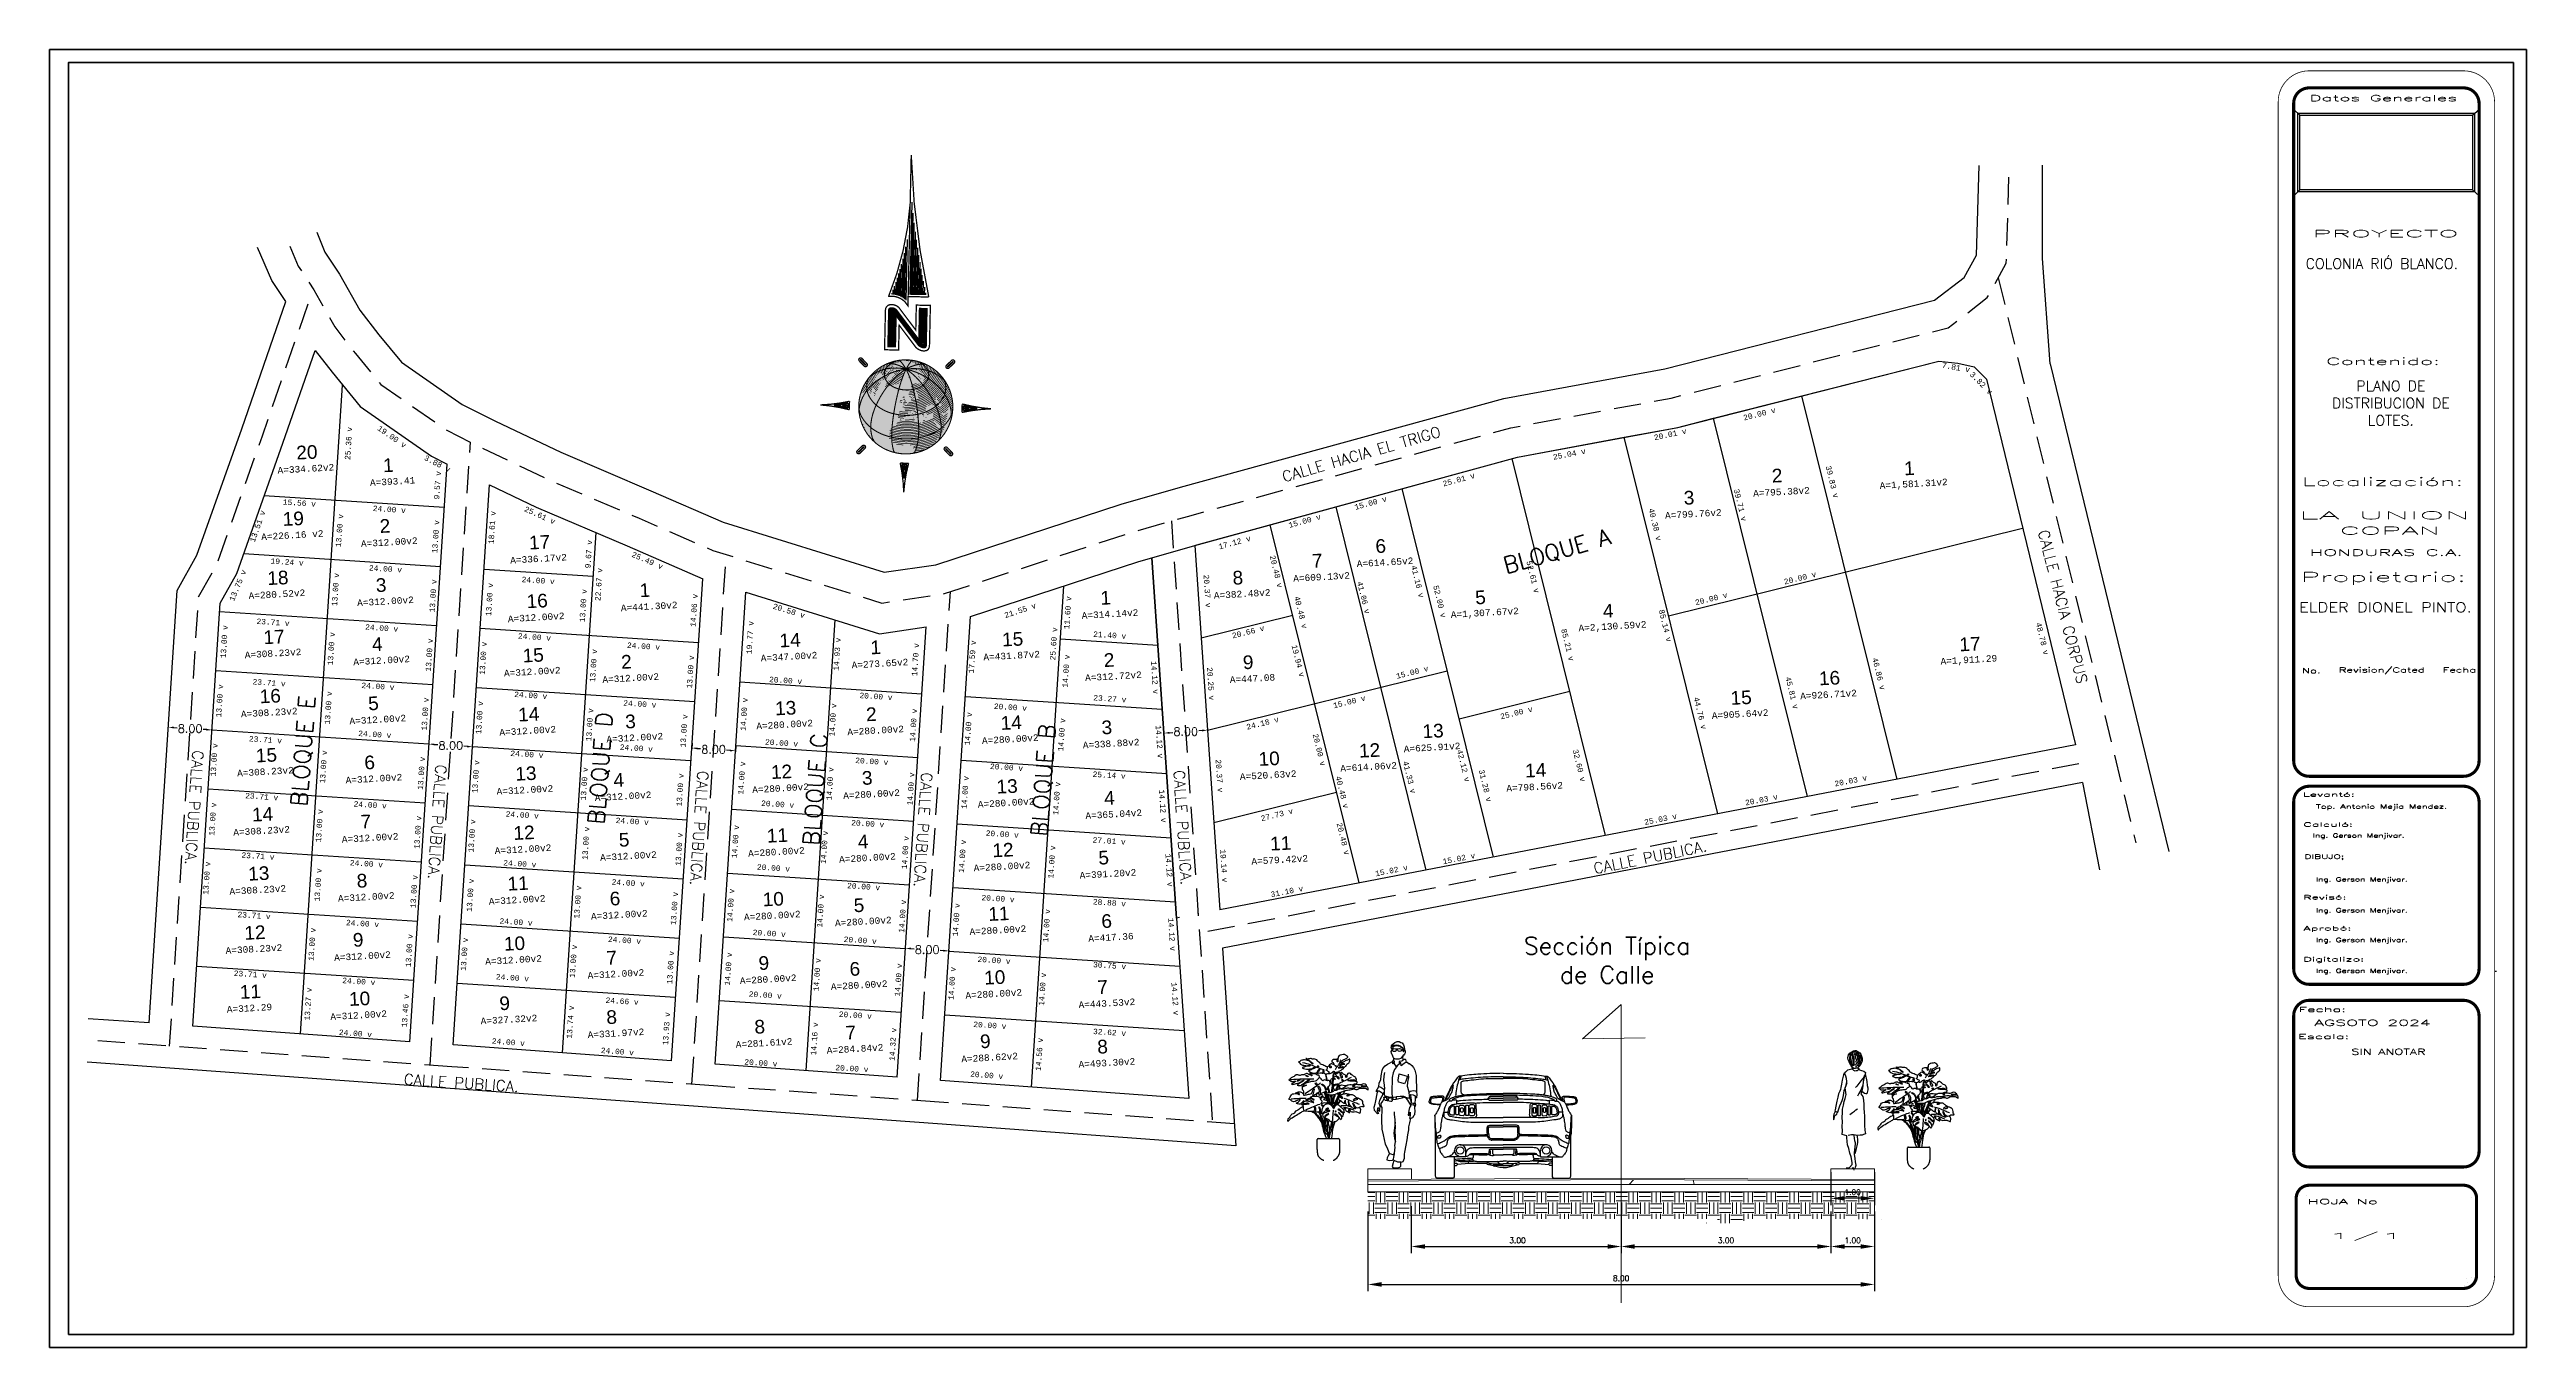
# Model space of a CAD drawing. Header units: metres. Extents: x 295274 to 295728, y 1621957 to 1622195.
import ezdxf
from ezdxf.enums import TextEntityAlignment as Align

# ---------------------------------------------------------------- set-up
doc = ezdxf.new("R2010")
doc.units = ezdxf.units.M
doc.linetypes.add('CONTINUA', pattern=[0])
doc.linetypes.add('DASHED', pattern=[0.75, 0.5, -0.25])
for name, color, linetype in [('areas', 7, 'Continuous'), ('Fleche N_OCEAN', 5, 'Continuous'), ('Fleche N_QUADRILLAGE', 255, 'Continuous'), ('Fleche N_TERRE', 3, 'Continuous'), ('NOMBRE BLOQUE', 94, 'Continuous'), ('NUMERO SOLAR', 12, 'Continuous'), ('www.dwgautocad.com', 7, 'CONTINUA')]:
    doc.layers.add(name, color=color, linetype=linetype)
doc.layers.add('COTAS NUEVO', color=7, linetype='Continuous', lineweight=0)
doc.styles.add('_TCW_TXTSTY_3', font='ROMAND.SHX', dxfattribs={"width": 2})
doc.styles.add('_TCW_TXTSTY_4', font='ROMAND.SHX', dxfattribs={"width": 1.5})
doc.styles.add('Anotativo', font='arial.ttf')
doc.styles.add('MONOTXT4', font='monotxt4.shx')
doc.styles.get("Standard").update_dxf_attribs({"font": 'simplex.shx'})
doc.dimstyles.new('Cotas de Lotes', dxfattribs={"dimscale": 0.5, "dimtxt": 2, "dimasz": 0.5, "dimexe": 0.18, "dimexo": 0.0625, "dimgap": 0.09, "dimtad": 0, "dimlfac": 1.197605, "dimzin": 0, "dimdsep": 46, "dimtxsty": 'MONOTXT4', "dimblk": 'NONE', "dimcen": 0.5, "dimse1": 1, "dimse2": 1, "dimsd1": 1, "dimsd2": 1, "dimclrt": 256, "dimaunit": 1, "dimadec": 0, "dimazin": 0, "dimtfac": 1, "dimtofl": 0, "dimtmove": 0, "dimatfit": 3, "dimldrblk": 'NONE', "dimfxl": 1, "dimtolj": 1, "dimtzin": 0, "dimarcsym": 0})
doc.dimstyles.new('ISO-25', dxfattribs={"dimtxt": 2.5, "dimasz": 2.5, "dimexe": 1.25, "dimexo": 0.625, "dimtad": 1, "dimtxsty": 'Standard', "dimcen": 2.5, "dimadec": 0, "dimazin": 0, "dimtfac": 1, "dimtmove": 0, "dimatfit": 3, "dimfxl": 1, "dimarcsym": 0})
doc.dimstyles.get("Standard").update_dxf_attribs({"dimtxt": 0.18, "dimasz": 0.18, "dimexe": 0.18, "dimexo": 0.0625, "dimgap": 0.09, "dimtad": 0, "dimtih": 1, "dimtoh": 1, "dimdec": 4, "dimzin": 0, "dimdsep": 46, "dimtxsty": 'Standard', "dimcen": 0.09, "dimadec": 0, "dimazin": 0, "dimtfac": 1, "dimtdec": 4, "dimtofl": 0, "dimtmove": 0, "dimatfit": 3, "dimfxl": 1, "dimtolj": 1, "dimtzin": 0, "dimarcsym": 0})

# ---------------------------------------------------------------- blocks, each defined once
blk = doc.blocks.new('auto 2')
for p, q in [((-1.222, 0.586), (-1.168, 0.586)), ((-0.826, 0.511), (-0.403, 0.515)), ((0.02, 0.511), (-0.403, 0.515)), ((0.416, 0.586), (0.362, 0.586)), ((-0.996, 0.136), (-0.403, 0.136)), ((-0.917, -0.021), (-0.917, 0.057)), ((0.19, 0.136), (-0.403, 0.136)), ((0.111, -0.021), (0.111, 0.057)), ((-1.005, -0.03), (-1.033, -0.012)), ((-1.032, -0.138), (-1.032, -0.128)), ((-0.6, -0.143), (-0.563, -0.124)), ((-0.403, -0.149), (-0.524, -0.149)), ((-0.492, -0.093), (-0.446, -0.128)), ((-0.403, -0.149), (-0.282, -0.149)), ((-0.314, -0.093), (-0.36, -0.128)), ((-0.206, -0.143), (-0.243, -0.124)), ((0.199, -0.03), (0.227, -0.012)), ((0.226, -0.138), (0.226, -0.128))]:
    blk.add_line(p, q)
for points in [[(-0.817, 0.537), (-0.853, 0.537, -0.414214), (-0.873, 0.557), (-0.873, 0.671, -0.414214), (-0.853, 0.691), (-0.817, 0.691, -0.414214), (-0.797, 0.671), (-0.797, 0.557, -0.414214)], [(0.011, 0.537), (0.047, 0.537, 0.414214), (0.067, 0.557), (0.067, 0.671, 0.414214), (0.047, 0.691), (0.011, 0.691, 0.414214), (-0.009, 0.671), (-0.009, 0.557, 0.414214)], [(-1.047, 0.67), (-1.032, 0.67, -0.414214), (-1.022, 0.66), (-1.022, 0.561, -0.414214), (-1.032, 0.551), (-1.047, 0.551, -0.414214), (-1.057, 0.561), (-1.057, 0.66, -0.414214)], [(-0.958, 0.538), (-0.993, 0.54, -0.414214), (-1.013, 0.56), (-1.013, 0.662, -0.414214), (-0.993, 0.682), (-0.957, 0.684, -0.328091), (-0.938, 0.662), (-0.938, 0.56, -0.338945)], [(-0.981, 0.647), (-0.968, 0.647, -0.414214), (-0.958, 0.637), (-0.958, 0.597, -0.414214), (-0.968, 0.587), (-0.981, 0.587, -0.414214), (-0.991, 0.597), (-0.991, 0.637, -0.414214)], [(-0.911, 0.683), (-0.892, 0.683, -0.414214), (-0.882, 0.673), (-0.882, 0.549, -0.414214), (-0.892, 0.539), (-0.911, 0.539, -0.414214), (-0.921, 0.549), (-0.921, 0.673, -0.414214)], [(-0.845, 0.646), (-0.828, 0.646, -0.414214), (-0.818, 0.636), (-0.818, 0.588, -0.414214), (-0.828, 0.578), (-0.845, 0.578, -0.414214), (-0.855, 0.588), (-0.855, 0.636, -0.414214)], [(0.04, 0.646), (0.022, 0.646, 0.414214), (0.012, 0.636), (0.012, 0.588, 0.414214), (0.022, 0.578), (0.04, 0.578, 0.414214), (0.05, 0.588), (0.05, 0.636, 0.414214)], [(0.105, 0.683), (0.086, 0.683, 0.414214), (0.076, 0.673), (0.076, 0.549, 0.414214), (0.086, 0.539), (0.105, 0.539, 0.414214), (0.115, 0.549), (0.115, 0.673, 0.414214)], [(0.152, 0.538), (0.187, 0.54, 0.414214), (0.207, 0.56), (0.207, 0.662, 0.414214), (0.187, 0.682), (0.151, 0.684, 0.328091), (0.132, 0.662), (0.132, 0.56, 0.338945)], [(0.175, 0.647), (0.162, 0.647, 0.414214), (0.152, 0.637), (0.152, 0.597, 0.414214), (0.162, 0.587), (0.175, 0.587, 0.414214), (0.185, 0.597), (0.185, 0.637, 0.414214)], [(0.241, 0.67), (0.226, 0.67, 0.414214), (0.216, 0.66), (0.216, 0.561, 0.414214), (0.226, 0.551), (0.241, 0.551, 0.414214), (0.251, 0.561), (0.251, 0.66, 0.414214)]]:
    blk.add_lwpolyline(points, format="xyb", close=True)
for points in [[(-1.079, -0.031), (-1.079, -0.298, -0.414214), (-1.109, -0.328), (-1.308, -0.328, -0.414214), (-1.338, -0.298), (-1.338, 0.414)], [(-0.624, 0.296), (-0.624, 0.371, -0.414214), (-0.589, 0.406), (-0.403, 0.406)], [(-0.604, 0.296), (-0.604, 0.371, -0.414214), (-0.589, 0.386), (-0.403, 0.386)], [(-0.182, 0.296), (-0.182, 0.371, 0.414214), (-0.217, 0.406), (-0.403, 0.406)], [(-0.202, 0.296), (-0.202, 0.371, 0.414214), (-0.217, 0.386), (-0.403, 0.386)], [(0.273, -0.031), (0.273, -0.298, 0.414214), (0.303, -0.328), (0.502, -0.328, 0.414214), (0.532, -0.298), (0.532, 0.414)], [(-0.403, -0.18), (-0.448, -0.178, -0.0427), (-0.449, -0.178), (-0.617, -0.139, -0.184821), (-0.62, -0.137), (-0.628, -0.126, 0.243573), (-0.632, -0.124), (-0.878, -0.124), (-1.032, -0.138)], [(-0.403, -0.18), (-0.358, -0.178, 0.0427), (-0.357, -0.178), (-0.189, -0.139, 0.184821), (-0.186, -0.137), (-0.177, -0.126, -0.243573), (-0.173, -0.124), (0.072, -0.124), (0.226, -0.138)]]:
    blk.add_lwpolyline(points, format="xyb")
for points in [[(-0.403, 0.22), (-0.56, 0.22)], [(-0.403, 0.2), (-0.56, 0.2)], [(-0.403, 0.22), (-0.246, 0.22)], [(-0.403, 0.2), (-0.246, 0.2)], [(-1.079, -0.117), (-1.05, -0.117), (-1.032, -0.128)], [(-1.079, -0.15), (-1.05, -0.15), (-1.032, -0.138)], [(0.273, -0.117), (0.244, -0.117), (0.226, -0.128)], [(0.273, -0.15), (0.244, -0.15), (0.226, -0.138)]]:
    blk.add_lwpolyline(points)
for centre in [(-0.996, 0.057), (0.19, 0.057)]:
    blk.add_circle(centre, 0.0508)
for centre, start, end in [((-0.996, 0.057), 0, 241.6024), ((0.19, 0.057), 298.3976, 180)]:
    blk.add_arc(centre, 0.0784, start, end)
for points, knots in [([(-0.403, 1.124), (-0.464, 1.123), (-0.58, 1.121), (-0.736, 1.112), (-0.871, 1.103), (-0.958, 1.092), (-1.007, 1.084), (-1.02, 1.08), (-1.032, 1.067), (-1.07, 1.02), (-1.118, 0.949), (-1.168, 0.843), (-1.198, 0.781), (-1.215, 0.744)], [0.018437, 0.018437, 0.018437, 0.018437, 0.201443, 0.367086, 0.486505, 0.608777, 0.627045, 0.637301, 0.649503, 0.677934, 0.819607, 0.905788, 1.027166, 1.027166, 1.027166, 1.027166]), ([(-1.002, 1.085), (-1.004, 1.076), (-1.009, 1.057), (-1.026, 1.009), (-1.044, 0.932), (-1.056, 0.858), (-1.061, 0.812), (-1.059, 0.804), (-1.059, 0.804)], [0.0097066, 0.0097066, 0.0097066, 0.0097066, 0.0375318, 0.066845, 0.1641814, 0.2713846, 0.2962596, 0.2976252, 0.2976252, 0.2976252, 0.2976252]), ([(-0.403, 1.076), (-0.437, 1.076), (-0.518, 1.076), (-0.645, 1.072), (-0.782, 1.063), (-0.897, 1.051), (-0.975, 1.042), (-1.008, 1.033), (-1.018, 1.03)], [0.0071844, 0.0071844, 0.0071844, 0.0071844, 0.1102697, 0.2479712, 0.3900224, 0.5208904, 0.5946431, 0.6253273, 0.6253273, 0.6253273, 0.6253273]), ([(-0.994, 1.036), (-0.993, 1.042), (-0.99, 1.056), (-0.985, 1.073), (-0.983, 1.085), (-0.982, 1.088)], [0.01981507, 0.01981507, 0.01981507, 0.01981507, 0.03578406, 0.06259418, 0.07276888, 0.07276888, 0.07276888, 0.07276888]), ([(-0.945, 0.825), (-0.948, 0.826), (-0.955, 0.827), (-0.965, 0.831), (-0.972, 0.839), (-0.979, 0.846), (-0.981, 0.857), (-0.983, 0.882), (-0.981, 0.927), (-0.986, 0.971), (-0.983, 1.002), (-0.973, 1.014), (-0.959, 1.018), (-0.915, 1.024), (-0.832, 1.033), (-0.706, 1.047), (-0.559, 1.055), (-0.457, 1.053), (-0.403, 1.053)], [0.0270339, 0.0270339, 0.0270339, 0.0270339, 0.0356327, 0.0484793, 0.0582106, 0.0687565, 0.0777507, 0.0890329, 0.1461965, 0.2103029, 0.2239216, 0.2368569, 0.2519493, 0.2687382, 0.3688399, 0.5025456, 0.6481096, 0.8100494, 0.8100494, 0.8100494, 0.8100494]), ([(-0.403, 1.124), (-0.342, 1.123), (-0.226, 1.121), (-0.07, 1.112), (0.065, 1.103), (0.152, 1.092), (0.201, 1.084), (0.215, 1.08), (0.226, 1.067), (0.264, 1.02), (0.313, 0.949), (0.362, 0.843), (0.392, 0.781), (0.409, 0.744)], [0.018437, 0.018437, 0.018437, 0.018437, 0.201443, 0.367086, 0.486505, 0.608777, 0.627045, 0.637301, 0.649503, 0.677934, 0.819607, 0.905788, 1.027166, 1.027166, 1.027166, 1.027166]), ([(-0.403, 1.076), (-0.369, 1.076), (-0.288, 1.076), (-0.161, 1.072), (-0.024, 1.063), (0.091, 1.051), (0.169, 1.042), (0.202, 1.033), (0.212, 1.03)], [0.0071844, 0.0071844, 0.0071844, 0.0071844, 0.1102697, 0.2479712, 0.3900224, 0.5208904, 0.5946431, 0.6253273, 0.6253273, 0.6253273, 0.6253273]), ([(0.139, 0.825), (0.142, 0.826), (0.149, 0.827), (0.159, 0.831), (0.166, 0.839), (0.173, 0.846), (0.175, 0.857), (0.178, 0.882), (0.176, 0.927), (0.18, 0.971), (0.177, 1.002), (0.167, 1.014), (0.153, 1.018), (0.109, 1.024), (0.026, 1.033), (-0.099, 1.047), (-0.246, 1.055), (-0.349, 1.053), (-0.403, 1.053)], [0.0270339, 0.0270339, 0.0270339, 0.0270339, 0.0356327, 0.0484793, 0.0582106, 0.0687565, 0.0777507, 0.0890329, 0.1461965, 0.2103029, 0.2239216, 0.2368569, 0.2519493, 0.2687382, 0.3688399, 0.5025456, 0.6481096, 0.8100494, 0.8100494, 0.8100494, 0.8100494]), ([(0.188, 1.036), (0.187, 1.042), (0.184, 1.056), (0.179, 1.073), (0.177, 1.085), (0.176, 1.088)], [0.01981507, 0.01981507, 0.01981507, 0.01981507, 0.03578406, 0.06259418, 0.07276888, 0.07276888, 0.07276888, 0.07276888]), ([(0.196, 1.085), (0.198, 1.076), (0.204, 1.057), (0.22, 1.009), (0.238, 0.932), (0.251, 0.858), (0.255, 0.812), (0.253, 0.804), (0.253, 0.804)], [0.0097066, 0.0097066, 0.0097066, 0.0097066, 0.0375318, 0.066845, 0.1641814, 0.2713846, 0.2962596, 0.2976252, 0.2976252, 0.2976252, 0.2976252]), ([(-1.413, 0.781), (-1.418, 0.769), (-1.424, 0.756), (-1.427, 0.74), (-1.427, 0.738), (-1.427, 0.738)], [0, 0, 0, 0, 0.03931862, 0.04455842, 0.04514366, 0.04514366, 0.04514366, 0.04514366]), ([(-1.273, 0.686), (-1.274, 0.686), (-1.297, 0.688), (-1.335, 0.692), (-1.38, 0.696), (-1.404, 0.704), (-1.417, 0.71), (-1.423, 0.72), (-1.425, 0.729), (-1.427, 0.736), (-1.427, 0.738), (-1.427, 0.738), (-1.427, 0.738), (-1.427, 0.738), (-1.427, 0.738), (-1.427, 0.739), (-1.427, 0.74), (-1.427, 0.74)], [0.0656413, 0.0656413, 0.0656413, 0.0656413, 0.0688173, 0.1356002, 0.1809413, 0.2014819, 0.2131386, 0.2213527, 0.2364704, 0.2410445, 0.241998, 0.241998, 0.241998, 0.241998, 0.241998, 0.241998, 0.2445635, 0.2445635, 0.2445635, 0.2445635]), ([(-1.217, 0.743), (-1.221, 0.745), (-1.23, 0.747), (-1.226, 0.761), (-1.223, 0.77), (-1.222, 0.781), (-1.219, 0.792), (-1.224, 0.804), (-1.239, 0.808), (-1.268, 0.807), (-1.314, 0.807), (-1.361, 0.803), (-1.39, 0.799), (-1.403, 0.795), (-1.41, 0.789), (-1.412, 0.784), (-1.413, 0.781)], [0.277017, 0.277017, 0.277017, 0.277017, 0.2885879, 0.3008131, 0.3106471, 0.319971, 0.3342737, 0.3438225, 0.3561677, 0.3756439, 0.4335977, 0.4931876, 0.5158277, 0.5243878, 0.5314442, 0.541632, 0.541632, 0.541632, 0.541632]), ([(-1.381, 0.785), (-1.384, 0.784), (-1.39, 0.783), (-1.399, 0.778), (-1.402, 0.77), (-1.404, 0.762), (-1.406, 0.752), (-1.406, 0.741), (-1.407, 0.73), (-1.404, 0.721), (-1.4, 0.714), (-1.39, 0.708), (-1.373, 0.703), (-1.349, 0.702), (-1.321, 0.697), (-1.295, 0.697), (-1.277, 0.695), (-1.27, 0.697), (-1.268, 0.698)], [0, 0, 0, 0, 0.0088467, 0.0190514, 0.0273816, 0.0336652, 0.0445669, 0.0565632, 0.0687134, 0.0751799, 0.0836881, 0.0938585, 0.1106484, 0.1353598, 0.1651005, 0.1970019, 0.2126394, 0.218441, 0.218441, 0.218441, 0.218441]), ([(-1.381, 0.785), (-1.365, 0.786), (-1.328, 0.789), (-1.286, 0.794), (-1.258, 0.794), (-1.246, 0.793), (-1.24, 0.787), (-1.239, 0.778), (-1.244, 0.759), (-1.247, 0.742), (-1.249, 0.729)], [0, 0, 0, 0, 0.0505205, 0.1107827, 0.1254417, 0.1363675, 0.1436276, 0.1505311, 0.1619272, 0.2014977, 0.2014977, 0.2014977, 0.2014977]), ([(-1.268, 0.698), (-1.275, 0.681), (-1.288, 0.645), (-1.311, 0.602), (-1.33, 0.568), (-1.342, 0.553), (-1.348, 0.547)], [0, 0, 0, 0, 0.0537275, 0.1139966, 0.1474449, 0.1710997, 0.1710997, 0.1710997, 0.1710997]), ([(-1.268, 0.698), (-1.266, 0.703), (-1.261, 0.713), (-1.255, 0.727), (-1.244, 0.732), (-1.225, 0.739), (-1.202, 0.751), (-1.178, 0.763), (-1.17, 0.769), (-1.168, 0.771)], [0, 0, 0, 0, 0.0159683, 0.0340756, 0.0437789, 0.0489211, 0.0967125, 0.1219995, 0.1282084, 0.1282084, 0.1282084, 0.1282084]), ([(-1.136, 0.742), (-1.14, 0.741), (-1.153, 0.736), (-1.174, 0.728), (-1.187, 0.707), (-1.2, 0.679), (-1.211, 0.648), (-1.22, 0.614), (-1.222, 0.583), (-1.225, 0.555), (-1.223, 0.53), (-1.213, 0.512), (-1.197, 0.499), (-1.169, 0.488), (-1.073, 0.475), (-0.906, 0.446), (-0.662, 0.446), (-0.492, 0.447), (-0.403, 0.447)], [0.155383, 0.155383, 0.155383, 0.155383, 0.169295, 0.197072, 0.218862, 0.24095, 0.288208, 0.320199, 0.34586, 0.38044, 0.404281, 0.419593, 0.44222, 0.462629, 0.509487, 0.731348, 0.972065, 1.240176, 1.240176, 1.240176, 1.240176]), ([(-1.182, 0.796), (-1.174, 0.811), (-1.157, 0.845), (-1.133, 0.898), (-1.112, 0.936), (-1.1, 0.956), (-1.097, 0.961), (-1.092, 0.963), (-1.092, 0.959), (-1.091, 0.946), (-1.097, 0.918), (-1.104, 0.889), (-1.108, 0.868), (-1.115, 0.854), (-1.128, 0.837), (-1.138, 0.814), (-1.147, 0.798), (-1.153, 0.785), (-1.161, 0.776), (-1.17, 0.768), (-1.179, 0.768), (-1.186, 0.77), (-1.188, 0.775), (-1.189, 0.781), (-1.186, 0.788), (-1.183, 0.793), (-1.182, 0.796)], [0, 0, 0, 0, 0.0496782, 0.1154188, 0.1724325, 0.1812742, 0.1865826, 0.1893924, 0.1920062, 0.1962402, 0.230509, 0.2742987, 0.2868528, 0.2938987, 0.3230636, 0.3495247, 0.368309, 0.3794172, 0.3922597, 0.4038906, 0.4138562, 0.4192014, 0.4234225, 0.4294052, 0.4370192, 0.4465674, 0.4465674, 0.4465674, 0.4465674]), ([(-0.808, 0.713), (-0.802, 0.712), (-0.79, 0.711), (-0.777, 0.697), (-0.776, 0.665), (-0.773, 0.617), (-0.769, 0.569), (-0.769, 0.534), (-0.779, 0.521), (-0.793, 0.513), (-0.83, 0.511), (-0.883, 0.511), (-0.961, 0.508), (-1.042, 0.516), (-1.107, 0.525), (-1.149, 0.535), (-1.162, 0.549), (-1.17, 0.57), (-1.166, 0.598), (-1.162, 0.631), (-1.147, 0.657), (-1.13, 0.675), (-1.11, 0.689), (-1.07, 0.694), (-1.01, 0.704), (-0.925, 0.708), (-0.855, 0.712), (-0.815, 0.713), (-0.808, 0.713)], [0, 0, 0, 0, 0.019614, 0.034093, 0.053729, 0.109988, 0.181101, 0.198991, 0.212864, 0.227497, 0.246536, 0.322563, 0.388021, 0.480086, 0.564795, 0.586463, 0.60597, 0.620335, 0.650881, 0.689565, 0.718242, 0.740264, 0.763275, 0.791252, 0.858139, 0.946298, 1.046648, 1.066788, 1.066788, 1.066788, 1.066788]), ([(-0.403, 0.827), (-0.45, 0.826), (-0.573, 0.825), (-0.751, 0.822), (-0.909, 0.811), (-1.01, 0.796), (-1.061, 0.78), (-1.09, 0.771), (-1.102, 0.762), (-1.108, 0.754), (-1.11, 0.746), (-1.115, 0.74), (-1.124, 0.739), (-1.133, 0.74), (-1.14, 0.744), (-1.145, 0.752), (-1.146, 0.761), (-1.132, 0.777), (-1.104, 0.788), (-1.061, 0.804), (-1.011, 0.815), (-0.955, 0.824), (-0.879, 0.832), (-0.755, 0.84), (-0.59, 0.845), (-0.463, 0.846), (-0.403, 0.846)], [0.022739, 0.022739, 0.022739, 0.022739, 0.163191, 0.391585, 0.556994, 0.640512, 0.694389, 0.719812, 0.728671, 0.740101, 0.747379, 0.752909, 0.763514, 0.771091, 0.780161, 0.787649, 0.796287, 0.806355, 0.848231, 0.887179, 0.943504, 1.000518, 1.056394, 1.174541, 1.371747, 1.55323, 1.55323, 1.55323, 1.55323]), ([(-1.042, 0.698), (-1.042, 0.702), (-1.042, 0.714), (-1.042, 0.727), (-1.042, 0.739), (-1.041, 0.746), (-1.046, 0.751), (-1.055, 0.756), (-1.078, 0.753), (-1.097, 0.751), (-1.11, 0.748)], [0.0104336, 0.0104336, 0.0104336, 0.0104336, 0.0218391, 0.0455504, 0.05002, 0.0580509, 0.0639866, 0.071425, 0.0874315, 0.1288652, 0.1288652, 0.1288652, 0.1288652]), ([(-1.042, 0.742), (-1.025, 0.744), (-0.959, 0.751), (-0.815, 0.761), (-0.688, 0.764), (-0.61, 0.767)], [0.0080312, 0.0080312, 0.0080312, 0.0080312, 0.0588485, 0.2061744, 0.4402771, 0.4402771, 0.4402771, 0.4402771]), ([(-0.808, 0.713), (-0.752, 0.716), (-0.617, 0.721), (-0.482, 0.72), (-0.403, 0.719)], [0, 0, 0, 0, 0.1682541, 0.4056535, 0.4056535, 0.4056535, 0.4056535]), ([(-0.61, 0.767), (-0.61, 0.771), (-0.608, 0.779), (-0.604, 0.792), (-0.592, 0.802), (-0.576, 0.807), (-0.529, 0.809), (-0.471, 0.809), (-0.419, 0.809), (-0.403, 0.809)], [0, 0, 0, 0, 0.011775, 0.025306, 0.0408133, 0.0555494, 0.0739606, 0.1813546, 0.2298736, 0.2298736, 0.2298736, 0.2298736]), ([(-0.61, 0.767), (-0.609, 0.771), (-0.606, 0.777), (-0.598, 0.781), (-0.585, 0.783), (-0.52, 0.781), (-0.458, 0.781), (-0.403, 0.782)], [0, 0, 0, 0, 0.0123296, 0.0190241, 0.0274072, 0.0497907, 0.2144219, 0.2144219, 0.2144219, 0.2144219]), ([(-0.61, 0.767), (-0.609, 0.765), (-0.605, 0.761), (-0.599, 0.755), (-0.592, 0.752), (-0.563, 0.751), (-0.5, 0.752), (-0.439, 0.752), (-0.403, 0.752)], [0, 0, 0, 0, 0.005999, 0.0180653, 0.0232551, 0.0298523, 0.1040485, 0.2126211, 0.2126211, 0.2126211, 0.2126211]), ([(-0.403, 0.827), (-0.356, 0.826), (-0.233, 0.825), (-0.055, 0.822), (0.104, 0.811), (0.204, 0.796), (0.256, 0.78), (0.284, 0.771), (0.296, 0.762), (0.302, 0.754), (0.304, 0.746), (0.31, 0.74), (0.318, 0.739), (0.327, 0.74), (0.335, 0.744), (0.339, 0.752), (0.341, 0.761), (0.326, 0.777), (0.298, 0.788), (0.255, 0.804), (0.205, 0.815), (0.149, 0.824), (0.073, 0.832), (-0.051, 0.84), (-0.216, 0.845), (-0.342, 0.846), (-0.403, 0.846)], [0.022739, 0.022739, 0.022739, 0.022739, 0.163191, 0.391585, 0.556994, 0.640512, 0.694389, 0.719812, 0.728671, 0.740101, 0.747379, 0.752909, 0.763514, 0.771091, 0.780161, 0.787649, 0.796287, 0.806355, 0.848231, 0.887179, 0.943504, 1.000518, 1.056394, 1.174541, 1.371747, 1.55323, 1.55323, 1.55323, 1.55323]), ([(-0.196, 0.767), (-0.196, 0.771), (-0.198, 0.779), (-0.202, 0.792), (-0.214, 0.802), (-0.23, 0.807), (-0.277, 0.809), (-0.335, 0.809), (-0.387, 0.809), (-0.403, 0.809)], [0, 0, 0, 0, 0.011775, 0.025306, 0.0408133, 0.0555494, 0.0739606, 0.1813546, 0.2298736, 0.2298736, 0.2298736, 0.2298736]), ([(-0.196, 0.767), (-0.197, 0.771), (-0.2, 0.777), (-0.208, 0.781), (-0.221, 0.783), (-0.286, 0.781), (-0.348, 0.781), (-0.403, 0.782)], [0, 0, 0, 0, 0.0123296, 0.0190241, 0.0274072, 0.0497907, 0.2144219, 0.2144219, 0.2144219, 0.2144219]), ([(-0.196, 0.767), (-0.197, 0.765), (-0.201, 0.761), (-0.206, 0.755), (-0.214, 0.752), (-0.243, 0.751), (-0.306, 0.752), (-0.367, 0.752), (-0.403, 0.752)], [0, 0, 0, 0, 0.005999, 0.0180653, 0.0232551, 0.0298523, 0.1040485, 0.2126211, 0.2126211, 0.2126211, 0.2126211]), ([(0.33, 0.742), (0.334, 0.741), (0.347, 0.736), (0.368, 0.728), (0.381, 0.707), (0.394, 0.679), (0.406, 0.648), (0.415, 0.614), (0.416, 0.583), (0.419, 0.555), (0.417, 0.53), (0.407, 0.512), (0.392, 0.499), (0.364, 0.488), (0.268, 0.475), (0.1, 0.446), (-0.144, 0.446), (-0.314, 0.447), (-0.403, 0.447)], [0.155383, 0.155383, 0.155383, 0.155383, 0.169295, 0.197072, 0.218862, 0.24095, 0.288208, 0.320199, 0.34586, 0.38044, 0.404281, 0.419593, 0.44222, 0.462629, 0.509487, 0.731348, 0.972065, 1.240176, 1.240176, 1.240176, 1.240176]), ([(0.003, 0.713), (-0.053, 0.716), (-0.189, 0.721), (-0.324, 0.72), (-0.403, 0.719)], [0, 0, 0, 0, 0.1682541, 0.4056535, 0.4056535, 0.4056535, 0.4056535]), ([(0.236, 0.742), (0.219, 0.744), (0.153, 0.751), (0.01, 0.761), (-0.118, 0.764), (-0.196, 0.767)], [0.0080312, 0.0080312, 0.0080312, 0.0080312, 0.0588485, 0.2061744, 0.4402771, 0.4402771, 0.4402771, 0.4402771]), ([(0.003, 0.713), (-0.004, 0.712), (-0.015, 0.711), (-0.029, 0.697), (-0.03, 0.665), (-0.033, 0.617), (-0.037, 0.569), (-0.037, 0.534), (-0.027, 0.521), (-0.013, 0.513), (0.025, 0.511), (0.077, 0.511), (0.156, 0.508), (0.236, 0.516), (0.301, 0.525), (0.343, 0.535), (0.356, 0.549), (0.364, 0.57), (0.361, 0.598), (0.357, 0.631), (0.341, 0.657), (0.324, 0.675), (0.304, 0.689), (0.264, 0.694), (0.204, 0.704), (0.119, 0.708), (0.049, 0.712), (0.009, 0.713), (0.003, 0.713)], [0, 0, 0, 0, 0.019614, 0.034093, 0.053729, 0.109988, 0.181101, 0.198991, 0.212864, 0.227497, 0.246536, 0.322563, 0.388021, 0.480086, 0.564795, 0.586463, 0.60597, 0.620335, 0.650881, 0.689565, 0.718242, 0.740264, 0.763275, 0.791252, 0.858139, 0.946298, 1.046648, 1.066788, 1.066788, 1.066788, 1.066788]), ([(0.236, 0.698), (0.236, 0.702), (0.236, 0.714), (0.236, 0.727), (0.236, 0.739), (0.235, 0.746), (0.241, 0.751), (0.249, 0.756), (0.272, 0.753), (0.291, 0.751), (0.304, 0.748)], [0.0104336, 0.0104336, 0.0104336, 0.0104336, 0.0218391, 0.0455504, 0.05002, 0.0580509, 0.0639866, 0.071425, 0.0874315, 0.1288652, 0.1288652, 0.1288652, 0.1288652]), ([(0.376, 0.796), (0.369, 0.811), (0.351, 0.845), (0.327, 0.898), (0.307, 0.936), (0.294, 0.956), (0.291, 0.961), (0.287, 0.963), (0.286, 0.959), (0.285, 0.946), (0.291, 0.918), (0.298, 0.889), (0.302, 0.868), (0.31, 0.854), (0.322, 0.837), (0.332, 0.814), (0.342, 0.798), (0.347, 0.785), (0.355, 0.776), (0.364, 0.768), (0.374, 0.768), (0.38, 0.77), (0.382, 0.775), (0.383, 0.781), (0.38, 0.788), (0.378, 0.793), (0.376, 0.796)], [0, 0, 0, 0, 0.0496782, 0.1154188, 0.1724325, 0.1812742, 0.1865826, 0.1893924, 0.1920062, 0.1962402, 0.230509, 0.2742987, 0.2868528, 0.2938987, 0.3230636, 0.3495247, 0.368309, 0.3794172, 0.3922597, 0.4038906, 0.4138562, 0.4192014, 0.4234225, 0.4294052, 0.4370192, 0.4465674, 0.4465674, 0.4465674, 0.4465674]), ([(0.462, 0.698), (0.46, 0.703), (0.455, 0.713), (0.449, 0.727), (0.439, 0.732), (0.419, 0.739), (0.396, 0.751), (0.372, 0.763), (0.364, 0.769), (0.362, 0.771)], [0, 0, 0, 0, 0.0159683, 0.0340756, 0.0437789, 0.0489211, 0.0967125, 0.1219995, 0.1282084, 0.1282084, 0.1282084, 0.1282084]), ([(0.411, 0.743), (0.415, 0.745), (0.424, 0.747), (0.42, 0.761), (0.417, 0.77), (0.416, 0.781), (0.413, 0.792), (0.418, 0.804), (0.433, 0.808), (0.462, 0.807), (0.508, 0.807), (0.555, 0.803), (0.585, 0.799), (0.597, 0.795), (0.604, 0.789), (0.606, 0.784), (0.607, 0.781)], [0.277017, 0.277017, 0.277017, 0.277017, 0.2885879, 0.3008131, 0.3106471, 0.319971, 0.3342737, 0.3438225, 0.3561677, 0.3756439, 0.4335977, 0.4931876, 0.5158277, 0.5243878, 0.5314442, 0.541632, 0.541632, 0.541632, 0.541632]), ([(0.575, 0.785), (0.559, 0.786), (0.522, 0.789), (0.48, 0.794), (0.452, 0.794), (0.44, 0.793), (0.434, 0.787), (0.433, 0.778), (0.438, 0.759), (0.441, 0.742), (0.443, 0.729)], [0, 0, 0, 0, 0.0505205, 0.1107827, 0.1254417, 0.1363675, 0.1436276, 0.1505311, 0.1619272, 0.2014977, 0.2014977, 0.2014977, 0.2014977]), ([(0.575, 0.785), (0.578, 0.784), (0.585, 0.783), (0.593, 0.778), (0.596, 0.77), (0.598, 0.762), (0.6, 0.752), (0.6, 0.741), (0.601, 0.73), (0.599, 0.721), (0.594, 0.714), (0.584, 0.708), (0.567, 0.703), (0.543, 0.702), (0.515, 0.697), (0.489, 0.697), (0.471, 0.695), (0.464, 0.697), (0.462, 0.698)], [0, 0, 0, 0, 0.0088467, 0.0190514, 0.0273816, 0.0336652, 0.0445669, 0.0565632, 0.0687134, 0.0751799, 0.0836881, 0.0938585, 0.1106484, 0.1353598, 0.1651005, 0.1970019, 0.2126394, 0.218441, 0.218441, 0.218441, 0.218441]), ([(0.462, 0.698), (0.469, 0.681), (0.482, 0.645), (0.505, 0.602), (0.524, 0.568), (0.537, 0.553), (0.542, 0.547)], [0, 0, 0, 0, 0.0537275, 0.1139966, 0.1474449, 0.1710997, 0.1710997, 0.1710997, 0.1710997]), ([(0.467, 0.686), (0.468, 0.686), (0.491, 0.688), (0.529, 0.692), (0.574, 0.696), (0.598, 0.704), (0.611, 0.71), (0.617, 0.72), (0.619, 0.729), (0.621, 0.736), (0.621, 0.738), (0.621, 0.738), (0.621, 0.738), (0.621, 0.738), (0.621, 0.738), (0.621, 0.739), (0.621, 0.74), (0.621, 0.74)], [0.0656413, 0.0656413, 0.0656413, 0.0656413, 0.0688173, 0.1356002, 0.1809413, 0.2014819, 0.2131386, 0.2213527, 0.2364704, 0.2410445, 0.241998, 0.241998, 0.241998, 0.241998, 0.241998, 0.241998, 0.2445635, 0.2445635, 0.2445635, 0.2445635]), ([(0.607, 0.781), (0.612, 0.769), (0.618, 0.756), (0.621, 0.74), (0.621, 0.738), (0.621, 0.738)], [0, 0, 0, 0, 0.03931862, 0.04455842, 0.04514366, 0.04514366, 0.04514366, 0.04514366]), ([(-1.285, 0.083), (-1.294, 0.102), (-1.314, 0.15), (-1.331, 0.308), (-1.34, 0.442), (-1.348, 0.547)], [0, 0, 0, 0, 0.0641661, 0.1545507, 0.4708478, 0.4708478, 0.4708478, 0.4708478]), ([(-1.348, 0.547), (-1.348, 0.516), (-1.348, 0.459), (-1.346, 0.366), (-1.341, 0.304), (-1.338, 0.268)], [0, 0, 0, 0, 0.0937478, 0.1722993, 0.2792187, 0.2792187, 0.2792187, 0.2792187]), ([(-1.329, 0.3), (-1.324, 0.301), (-1.311, 0.303), (-1.294, 0.309), (-1.28, 0.319), (-1.271, 0.33), (-1.263, 0.359), (-1.26, 0.411), (-1.252, 0.473), (-1.238, 0.533), (-1.228, 0.566), (-1.222, 0.586)], [0.0059426, 0.0059426, 0.0059426, 0.0059426, 0.0208265, 0.0449671, 0.0591272, 0.0714529, 0.0866188, 0.1483844, 0.2297841, 0.2727903, 0.3336117, 0.3336117, 0.3336117, 0.3336117]), ([(-1.106, 0.551), (-1.113, 0.551), (-1.123, 0.551), (-1.136, 0.557), (-1.143, 0.565), (-1.149, 0.575), (-1.147, 0.591), (-1.146, 0.61), (-1.139, 0.631), (-1.129, 0.649), (-1.117, 0.664), (-1.102, 0.67), (-1.091, 0.672), (-1.081, 0.672), (-1.077, 0.665), (-1.076, 0.645), (-1.076, 0.61), (-1.076, 0.577), (-1.076, 0.555), (-1.082, 0.55), (-1.093, 0.549), (-1.101, 0.55), (-1.106, 0.551)], [0, 0, 0, 0, 0.0194475, 0.03037, 0.0409502, 0.0509858, 0.063186, 0.0897419, 0.1079155, 0.1285246, 0.1502484, 0.1654065, 0.1765489, 0.1841265, 0.1908998, 0.1977494, 0.2452841, 0.2936914, 0.3008733, 0.3072294, 0.3147298, 0.3319813, 0.3319813, 0.3319813, 0.3319813]), ([(0.301, 0.551), (0.307, 0.551), (0.317, 0.551), (0.33, 0.557), (0.338, 0.565), (0.343, 0.575), (0.341, 0.591), (0.34, 0.61), (0.333, 0.631), (0.324, 0.649), (0.311, 0.664), (0.296, 0.67), (0.285, 0.672), (0.275, 0.672), (0.271, 0.665), (0.27, 0.645), (0.271, 0.61), (0.27, 0.577), (0.27, 0.555), (0.276, 0.55), (0.287, 0.549), (0.295, 0.55), (0.301, 0.551)], [0, 0, 0, 0, 0.0194475, 0.03037, 0.0409502, 0.0509858, 0.063186, 0.0897419, 0.1079155, 0.1285246, 0.1502484, 0.1654065, 0.1765489, 0.1841265, 0.1908998, 0.1977494, 0.2452841, 0.2936914, 0.3008733, 0.3072294, 0.3147298, 0.3319813, 0.3319813, 0.3319813, 0.3319813]), ([(0.523, 0.3), (0.518, 0.301), (0.505, 0.303), (0.488, 0.309), (0.474, 0.319), (0.465, 0.33), (0.457, 0.359), (0.454, 0.411), (0.446, 0.473), (0.432, 0.533), (0.422, 0.566), (0.416, 0.586)], [0.0059426, 0.0059426, 0.0059426, 0.0059426, 0.0208265, 0.0449671, 0.0591272, 0.0714529, 0.0866188, 0.1483844, 0.2297841, 0.2727903, 0.3336117, 0.3336117, 0.3336117, 0.3336117]), ([(0.479, 0.083), (0.488, 0.102), (0.508, 0.15), (0.525, 0.308), (0.534, 0.442), (0.542, 0.547)], [0, 0, 0, 0, 0.0641661, 0.1545507, 0.4708478, 0.4708478, 0.4708478, 0.4708478]), ([(0.542, 0.547), (0.542, 0.516), (0.542, 0.459), (0.54, 0.366), (0.536, 0.304), (0.532, 0.268)], [0, 0, 0, 0, 0.0937478, 0.1722993, 0.2792187, 0.2792187, 0.2792187, 0.2792187]), ([(-1.308, 0.256), (-1.31, 0.254), (-1.313, 0.251), (-1.315, 0.243), (-1.312, 0.237), (-1.31, 0.23), (-1.303, 0.226), (-1.293, 0.227), (-1.284, 0.228), (-1.273, 0.229), (-1.27, 0.239), (-1.267, 0.247), (-1.266, 0.255), (-1.265, 0.262), (-1.271, 0.267), (-1.281, 0.267), (-1.291, 0.262), (-1.301, 0.258), (-1.307, 0.256), (-1.308, 0.256)], [0, 0, 0, 0, 0.0068181, 0.0130479, 0.0223105, 0.026919, 0.0344718, 0.0442422, 0.055631, 0.0651141, 0.07303, 0.0834305, 0.0911998, 0.0972115, 0.1035116, 0.1112507, 0.1255045, 0.1376948, 0.1433885, 0.1433885, 0.1433885, 0.1433885]), ([(-1.309, 0.146), (-1.29, 0.155), (-1.259, 0.169), (-1.221, 0.189), (-1.195, 0.205), (-1.175, 0.222), (-1.156, 0.242), (-1.123, 0.257), (-1.071, 0.266), (-0.988, 0.268), (-0.836, 0.274), (-0.71, 0.275), (-0.624, 0.276)], [0.0094165, 0.0094165, 0.0094165, 0.0094165, 0.0700971, 0.1121093, 0.1401557, 0.1619434, 0.1881453, 0.2238647, 0.265612, 0.3484462, 0.4705218, 0.7245663, 0.7245663, 0.7245663, 0.7245663]), ([(-1.285, 0.083), (-1.267, 0.09), (-1.237, 0.101), (-1.205, 0.119), (-1.185, 0.131), (-1.176, 0.151), (-1.175, 0.176), (-1.168, 0.204), (-1.147, 0.224), (-1.123, 0.241), (-1.064, 0.247), (-0.955, 0.252), (-0.798, 0.257), (-0.679, 0.258), (-0.622, 0.258)], [0, 0, 0, 0, 0.0586788, 0.0949587, 0.1109124, 0.1282417, 0.1566462, 0.1874893, 0.2108085, 0.2442052, 0.2713937, 0.3863929, 0.5724732, 0.7429357, 0.7429357, 0.7429357, 0.7429357]), ([(-1.285, 0.083), (-1.283, 0.077), (-1.277, 0.065), (-1.278, 0.045), (-1.264, 0.027), (-1.25, 0.008), (-1.236, -0.012), (-1.224, -0.03), (-1.207, -0.037), (-1.178, -0.032), (-1.146, -0.019), (-1.113, -0.006), (-1.095, 0.013), (-1.082, 0.032), (-1.075, 0.049), (-1.074, 0.057), (-1.074, 0.058)], [0, 0, 0, 0, 0.0181181, 0.0403389, 0.0552384, 0.0858914, 0.1108024, 0.131496, 0.1464205, 0.1641214, 0.2185051, 0.2496167, 0.2697024, 0.2964031, 0.3194759, 0.3221316, 0.3221316, 0.3221316, 0.3221316]), ([(-0.917, -0.021), (-0.917, -0.008), (-0.917, 0.018), (-0.907, 0.053), (-0.886, 0.081), (-0.851, 0.096), (-0.753, 0.097), (-0.604, 0.101), (-0.467, 0.1), (-0.403, 0.1)], [0, 0, 0, 0, 0.0407331, 0.0754889, 0.1090412, 0.1426928, 0.1852406, 0.4000334, 0.5932475, 0.5932475, 0.5932475, 0.5932475]), ([(-0.917, -0.021), (-0.911, -0.021), (-0.899, -0.022), (-0.883, -0.013), (-0.871, -0.003), (-0.862, 0.011), (-0.838, 0.016), (-0.784, 0.015), (-0.714, 0.016), (-0.651, 0.015), (-0.619, 0.014), (-0.603, 0.005), (-0.592, -0.002), (-0.584, -0.01), (-0.566, -0.009), (-0.55, -0.012), (-0.533, -0.009), (-0.525, -0.002), (-0.479, -0.001), (-0.439, -0.001), (-0.403, -0.002)], [0, 0, 0, 0, 0.0175983, 0.0354676, 0.052302, 0.0656611, 0.0843702, 0.1201473, 0.2314607, 0.2909892, 0.3108487, 0.3270781, 0.343181, 0.3527431, 0.359425, 0.3933077, 0.4026984, 0.4105838, 0.4245901, 0.5338318, 0.5338318, 0.5338318, 0.5338318]), ([(-0.868, 0.001), (-0.825, 0), (-0.75, -0.001), (-0.666, -0.002), (-0.622, -0.001), (-0.607, 0.002), (-0.6, 0.007), (-0.598, 0.019), (-0.596, 0.034), (-0.593, 0.051), (-0.593, 0.064), (-0.59, 0.073), (-0.581, 0.075), (-0.545, 0.076), (-0.484, 0.076), (-0.428, 0.076), (-0.403, 0.076)], [0.0175832, 0.0175832, 0.0175832, 0.0175832, 0.1481407, 0.2415349, 0.2703815, 0.2800433, 0.2880335, 0.2932334, 0.3147891, 0.3336214, 0.3460075, 0.3536358, 0.3604326, 0.3696073, 0.465357, 0.539893, 0.539893, 0.539893, 0.539893]), ([(-0.624, 0.295), (-0.624, 0.285), (-0.624, 0.277), (-0.623, 0.256), (-0.618, 0.242), (-0.609, 0.229), (-0.607, 0.224), (-0.595, 0.211), (-0.584, 0.204), (-0.57, 0.201), (-0.564, 0.2), (-0.561, 0.2)], [0, 0, 0, 0, 0.03021823, 0.03021823, 0.05055706, 0.05055706, 0.07089588, 0.07089588, 0.08768843, 0.08768843, 0.09815968, 0.09815968, 0.09815968, 0.09815968]), ([(-0.604, 0.296), (-0.604, 0.289), (-0.603, 0.274), (-0.603, 0.255), (-0.594, 0.242), (-0.588, 0.233), (-0.579, 0.223), (-0.568, 0.221), (-0.561, 0.22), (-0.56, 0.22)], [0, 0, 0, 0, 0.02190063, 0.04311661, 0.05440869, 0.06882027, 0.07758758, 0.09512588, 0.09815968, 0.09815968, 0.09815968, 0.09815968]), ([(-0.588, -0.006), (-0.586, -0.003), (-0.583, 0.003), (-0.577, 0.012), (-0.579, 0.03), (-0.581, 0.05), (-0.583, 0.067), (-0.584, 0.075)], [0.00597645, 0.00597645, 0.00597645, 0.00597645, 0.01430519, 0.02680957, 0.03794004, 0.0656986, 0.08892091, 0.08892091, 0.08892091, 0.08892091]), ([(-0.55, 0.075), (-0.55, 0.06), (-0.55, 0.042), (-0.55, 0.022), (-0.549, 0.014), (-0.541, 0.005), (-0.534, -0.001), (-0.528, -0.005)], [0.01325511, 0.01325511, 0.01325511, 0.01325511, 0.05932297, 0.06788089, 0.07443981, 0.082114, 0.10260964, 0.10260964, 0.10260964, 0.10260964]), ([(0.111, -0.021), (0.111, -0.008), (0.111, 0.018), (0.101, 0.053), (0.08, 0.081), (0.045, 0.096), (-0.053, 0.097), (-0.202, 0.101), (-0.338, 0.1), (-0.403, 0.1)], [0, 0, 0, 0, 0.0407331, 0.0754889, 0.1090412, 0.1426928, 0.1852406, 0.4000334, 0.5932475, 0.5932475, 0.5932475, 0.5932475]), ([(0.062, 0.001), (0.019, 0), (-0.056, -0.001), (-0.14, -0.002), (-0.184, -0.001), (-0.199, 0.002), (-0.206, 0.007), (-0.208, 0.019), (-0.21, 0.034), (-0.213, 0.051), (-0.213, 0.064), (-0.216, 0.073), (-0.224, 0.075), (-0.261, 0.076), (-0.322, 0.076), (-0.378, 0.076), (-0.403, 0.076)], [0.0175832, 0.0175832, 0.0175832, 0.0175832, 0.1481407, 0.2415349, 0.2703815, 0.2800433, 0.2880335, 0.2932334, 0.3147891, 0.3336214, 0.3460075, 0.3536358, 0.3604326, 0.3696073, 0.465357, 0.539893, 0.539893, 0.539893, 0.539893]), ([(0.111, -0.021), (0.105, -0.021), (0.093, -0.022), (0.078, -0.013), (0.065, -0.003), (0.056, 0.011), (0.032, 0.016), (-0.022, 0.015), (-0.092, 0.016), (-0.155, 0.015), (-0.187, 0.014), (-0.203, 0.005), (-0.214, -0.002), (-0.222, -0.01), (-0.24, -0.009), (-0.256, -0.012), (-0.273, -0.009), (-0.281, -0.002), (-0.327, -0.001), (-0.367, -0.001), (-0.403, -0.002)], [0, 0, 0, 0, 0.0175983, 0.0354676, 0.052302, 0.0656611, 0.0843702, 0.1201473, 0.2314607, 0.2909892, 0.3108487, 0.3270781, 0.343181, 0.3527431, 0.359425, 0.3933077, 0.4026984, 0.4105838, 0.4245901, 0.5338318, 0.5338318, 0.5338318, 0.5338318]), ([(-0.255, 0.075), (-0.256, 0.06), (-0.256, 0.042), (-0.255, 0.022), (-0.257, 0.014), (-0.265, 0.005), (-0.272, -0.001), (-0.278, -0.005)], [0.01325511, 0.01325511, 0.01325511, 0.01325511, 0.05932297, 0.06788089, 0.07443981, 0.082114, 0.10260964, 0.10260964, 0.10260964, 0.10260964]), ([(-0.202, 0.296), (-0.202, 0.289), (-0.203, 0.274), (-0.203, 0.255), (-0.212, 0.242), (-0.218, 0.233), (-0.227, 0.223), (-0.238, 0.221), (-0.245, 0.22), (-0.246, 0.22)], [0, 0, 0, 0, 0.02190063, 0.04311661, 0.05440869, 0.06882027, 0.07758758, 0.09512588, 0.09815968, 0.09815968, 0.09815968, 0.09815968]), ([(-0.182, 0.295), (-0.182, 0.285), (-0.182, 0.277), (-0.183, 0.256), (-0.188, 0.242), (-0.197, 0.229), (-0.199, 0.224), (-0.211, 0.211), (-0.222, 0.204), (-0.236, 0.201), (-0.242, 0.2), (-0.245, 0.2)], [0, 0, 0, 0, 0.03021823, 0.03021823, 0.05055706, 0.05055706, 0.07089588, 0.07089588, 0.08768843, 0.08768843, 0.09815968, 0.09815968, 0.09815968, 0.09815968]), ([(-0.218, -0.006), (-0.219, -0.003), (-0.223, 0.003), (-0.229, 0.012), (-0.227, 0.03), (-0.224, 0.05), (-0.223, 0.067), (-0.222, 0.075)], [0.00597645, 0.00597645, 0.00597645, 0.00597645, 0.01430519, 0.02680957, 0.03794004, 0.0656986, 0.08892091, 0.08892091, 0.08892091, 0.08892091]), ([(0.479, 0.083), (0.461, 0.09), (0.432, 0.101), (0.399, 0.119), (0.379, 0.131), (0.371, 0.151), (0.369, 0.176), (0.363, 0.204), (0.341, 0.224), (0.317, 0.241), (0.258, 0.247), (0.149, 0.252), (-0.008, 0.257), (-0.127, 0.258), (-0.184, 0.258)], [0, 0, 0, 0, 0.0586788, 0.0949587, 0.1109124, 0.1282417, 0.1566462, 0.1874893, 0.2108085, 0.2442052, 0.2713937, 0.3863929, 0.5724732, 0.7429357, 0.7429357, 0.7429357, 0.7429357]), ([(0.503, 0.146), (0.484, 0.155), (0.453, 0.169), (0.415, 0.189), (0.389, 0.205), (0.369, 0.222), (0.35, 0.242), (0.318, 0.257), (0.265, 0.266), (0.182, 0.268), (0.03, 0.274), (-0.096, 0.275), (-0.182, 0.276)], [0.0094165, 0.0094165, 0.0094165, 0.0094165, 0.0700971, 0.1121093, 0.1401557, 0.1619434, 0.1881453, 0.2238647, 0.265612, 0.3484462, 0.4705218, 0.7245663, 0.7245663, 0.7245663, 0.7245663]), ([(0.479, 0.083), (0.477, 0.077), (0.471, 0.065), (0.472, 0.045), (0.459, 0.027), (0.444, 0.008), (0.43, -0.012), (0.419, -0.03), (0.401, -0.037), (0.372, -0.032), (0.341, -0.019), (0.307, -0.006), (0.289, 0.013), (0.276, 0.032), (0.27, 0.049), (0.268, 0.057), (0.268, 0.058)], [0, 0, 0, 0, 0.0181181, 0.0403389, 0.0552384, 0.0858914, 0.1108024, 0.131496, 0.1464205, 0.1641214, 0.2185051, 0.2496167, 0.2697024, 0.2964031, 0.3194759, 0.3221316, 0.3221316, 0.3221316, 0.3221316]), ([(0.503, 0.256), (0.504, 0.254), (0.507, 0.251), (0.51, 0.243), (0.506, 0.237), (0.504, 0.23), (0.497, 0.226), (0.488, 0.227), (0.478, 0.228), (0.467, 0.229), (0.464, 0.239), (0.461, 0.247), (0.46, 0.255), (0.46, 0.262), (0.465, 0.267), (0.475, 0.267), (0.485, 0.262), (0.495, 0.258), (0.501, 0.256), (0.503, 0.256)], [0, 0, 0, 0, 0.0068181, 0.0130479, 0.0223105, 0.026919, 0.0344718, 0.0442422, 0.055631, 0.0651141, 0.07303, 0.0834305, 0.0911998, 0.0972115, 0.1035116, 0.1112507, 0.1255045, 0.1376948, 0.1433885, 0.1433885, 0.1433885, 0.1433885]), ([(-0.917, -0.021), (-0.917, -0.023), (-0.918, -0.026), (-0.921, -0.031), (-0.981, -0.03), (-1.062, -0.031), (-1.146, -0.031), (-1.18, -0.031)], [0, 0, 0, 0, 0.0052032, 0.0090541, 0.0169888, 0.1676938, 0.2701169, 0.2701169, 0.2701169, 0.2701169]), ([(-0.825, -0.051), (-0.851, -0.053), (-0.921, -0.057), (-1.005, -0.062), (-1.064, -0.066), (-1.079, -0.067)], [0.0233392, 0.0233392, 0.0233392, 0.0233392, 0.1001699, 0.2331451, 0.2773474, 0.2773474, 0.2773474, 0.2773474]), ([(-0.822, -0.073), (-0.846, -0.075), (-0.915, -0.079), (-1, -0.084), (-1.062, -0.089), (-1.079, -0.09)], [0.0278597, 0.0278597, 0.0278597, 0.0278597, 0.1001699, 0.2331451, 0.2848895, 0.2848895, 0.2848895, 0.2848895]), ([(-1.025, -0.086), (-1.02, -0.088), (-1.007, -0.095), (-0.981, -0.094), (-0.946, -0.096), (-0.897, -0.094), (-0.853, -0.092), (-0.821, -0.092), (-0.811, -0.087), (-0.81, -0.085), (-0.81, -0.084)], [0.0096849, 0.0096849, 0.0096849, 0.0096849, 0.0240028, 0.0528291, 0.0868212, 0.1309397, 0.1966317, 0.2202447, 0.2253252, 0.2285495, 0.2285495, 0.2285495, 0.2285495]), ([(-0.886, -0.093), (-0.887, -0.095), (-0.888, -0.099), (-0.884, -0.11), (-0.878, -0.117), (-0.874, -0.124)], [0, 0, 0, 0, 0.00559164, 0.01112059, 0.03401071, 0.03401071, 0.03401071, 0.03401071]), ([(-0.806, 0), (-0.808, -0.001), (-0.811, -0.003), (-0.815, -0.008), (-0.819, -0.014), (-0.819, -0.025), (-0.817, -0.035), (-0.821, -0.043), (-0.826, -0.048), (-0.825, -0.058), (-0.826, -0.067), (-0.82, -0.078), (-0.81, -0.085), (-0.797, -0.089), (-0.783, -0.093), (-0.651, -0.094), (-0.524, -0.095), (-0.403, -0.091)], [0.0061349, 0.0061349, 0.0061349, 0.0061349, 0.0120867, 0.0187686, 0.0254584, 0.0343542, 0.0494241, 0.0537932, 0.0614586, 0.068736, 0.0824562, 0.0878255, 0.1049212, 0.1182619, 0.1287035, 0.1491921, 0.5117217, 0.5117217, 0.5117217, 0.5117217]), ([(-0.624, -0.094), (-0.623, -0.097), (-0.623, -0.102), (-0.622, -0.109), (-0.616, -0.113), (-0.592, -0.12), (-0.559, -0.125), (-0.49, -0.129), (-0.442, -0.128), (-0.403, -0.127)], [0.0063852, 0.0063852, 0.0063852, 0.0063852, 0.0146883, 0.0220666, 0.0278307, 0.0346924, 0.0979976, 0.1255734, 0.2421427, 0.2421427, 0.2421427, 0.2421427]), ([(-0.533, -0.159), (-0.531, -0.159), (-0.527, -0.159), (-0.523, -0.152), (-0.524, -0.145), (-0.529, -0.142), (-0.535, -0.139), (-0.54, -0.132), (-0.545, -0.127), (-0.547, -0.125)], [0, 0, 0, 0, 0.00473413, 0.01371516, 0.01809703, 0.02450037, 0.03004885, 0.03948749, 0.04964203, 0.04964203, 0.04964203, 0.04964203]), ([(0, 0), (0.002, -0.001), (0.006, -0.003), (0.009, -0.008), (0.013, -0.014), (0.013, -0.025), (0.011, -0.035), (0.015, -0.043), (0.02, -0.048), (0.019, -0.058), (0.02, -0.067), (0.014, -0.078), (0.004, -0.085), (-0.009, -0.089), (-0.023, -0.093), (-0.155, -0.094), (-0.282, -0.095), (-0.403, -0.091)], [0.0061349, 0.0061349, 0.0061349, 0.0061349, 0.0120867, 0.0187686, 0.0254584, 0.0343542, 0.0494241, 0.0537932, 0.0614586, 0.068736, 0.0824562, 0.0878255, 0.1049212, 0.1182619, 0.1287035, 0.1491921, 0.5117217, 0.5117217, 0.5117217, 0.5117217]), ([(-0.182, -0.094), (-0.183, -0.097), (-0.183, -0.102), (-0.184, -0.109), (-0.19, -0.113), (-0.214, -0.12), (-0.247, -0.125), (-0.316, -0.129), (-0.364, -0.128), (-0.403, -0.127)], [0.0063852, 0.0063852, 0.0063852, 0.0063852, 0.0146883, 0.0220666, 0.0278307, 0.0346924, 0.0979976, 0.1255734, 0.2421427, 0.2421427, 0.2421427, 0.2421427]), ([(-0.273, -0.159), (-0.275, -0.159), (-0.279, -0.159), (-0.283, -0.152), (-0.282, -0.145), (-0.277, -0.142), (-0.271, -0.139), (-0.266, -0.132), (-0.261, -0.127), (-0.258, -0.125)], [0, 0, 0, 0, 0.00473413, 0.01371516, 0.01809703, 0.02450037, 0.03004885, 0.03948749, 0.04964203, 0.04964203, 0.04964203, 0.04964203]), ([(0.219, -0.086), (0.214, -0.088), (0.201, -0.095), (0.175, -0.094), (0.14, -0.096), (0.092, -0.094), (0.047, -0.092), (0.016, -0.092), (0.006, -0.087), (0.004, -0.085), (0.004, -0.084)], [0.0096849, 0.0096849, 0.0096849, 0.0096849, 0.0240028, 0.0528291, 0.0868212, 0.1309397, 0.1966317, 0.2202447, 0.2253252, 0.2285495, 0.2285495, 0.2285495, 0.2285495]), ([(0.017, -0.073), (0.041, -0.075), (0.109, -0.079), (0.194, -0.084), (0.256, -0.089), (0.273, -0.09)], [0.0278597, 0.0278597, 0.0278597, 0.0278597, 0.1001699, 0.2331451, 0.2848895, 0.2848895, 0.2848895, 0.2848895]), ([(0.02, -0.051), (0.045, -0.053), (0.115, -0.057), (0.199, -0.062), (0.258, -0.066), (0.273, -0.067)], [0.0233392, 0.0233392, 0.0233392, 0.0233392, 0.1001699, 0.2331451, 0.2773474, 0.2773474, 0.2773474, 0.2773474]), ([(0.08, -0.093), (0.081, -0.095), (0.082, -0.099), (0.078, -0.11), (0.072, -0.117), (0.068, -0.124)], [0, 0, 0, 0, 0.00559164, 0.01112059, 0.03401071, 0.03401071, 0.03401071, 0.03401071]), ([(0.111, -0.021), (0.112, -0.023), (0.112, -0.026), (0.115, -0.031), (0.175, -0.03), (0.256, -0.031), (0.34, -0.031), (0.374, -0.031)], [0, 0, 0, 0, 0.0052032, 0.0090541, 0.0169888, 0.1676938, 0.2701169, 0.2701169, 0.2701169, 0.2701169])]:
    blk.add_open_spline(points, degree=3, knots=knots)
blk = doc.blocks.new('planta 2')
for centre, start, end in [((-0.236, -0.247), 90, 180), ((0.046, -0.247), 0, 90)]:
    blk.add_arc(centre, 0.0131, start, end)
for points, knots in [([(-0.13, 0.715), (-0.13, 0.713), (-0.116, 0.709), (-0.104, 0.694), (-0.073, 0.685), (-0.097, 0.672), (-0.113, 0.653), (-0.161, 0.666), (-0.158, 0.677), (-0.156, 0.691), (-0.159, 0.705), (-0.167, 0.714), (-0.168, 0.707), (-0.168, 0.696), (-0.168, 0.677), (-0.17, 0.668), (-0.181, 0.672), (-0.198, 0.678), (-0.232, 0.67), (-0.26, 0.667), (-0.241, 0.679), (-0.225, 0.705), (-0.206, 0.724), (-0.216, 0.732), (-0.227, 0.731), (-0.232, 0.713), (-0.249, 0.687), (-0.262, 0.675), (-0.302, 0.666), (-0.34, 0.681), (-0.371, 0.697), (-0.372, 0.701), (-0.355, 0.708), (-0.305, 0.729), (-0.281, 0.742), (-0.267, 0.749), (-0.282, 0.753), (-0.301, 0.752), (-0.319, 0.732), (-0.331, 0.726), (-0.348, 0.734), (-0.356, 0.724), (-0.378, 0.726), (-0.419, 0.727), (-0.451, 0.739), (-0.458, 0.747), (-0.44, 0.753), (-0.394, 0.767), (-0.366, 0.767), (-0.35, 0.77), (-0.342, 0.776), (-0.359, 0.775), (-0.381, 0.777), (-0.398, 0.769), (-0.413, 0.778), (-0.443, 0.778), (-0.481, 0.794), (-0.497, 0.817), (-0.514, 0.825), (-0.493, 0.827), (-0.477, 0.85), (-0.45, 0.849), (-0.426, 0.858), (-0.39, 0.845), (-0.362, 0.844), (-0.341, 0.82), (-0.316, 0.794), (-0.301, 0.804), (-0.343, 0.828), (-0.365, 0.85), (-0.399, 0.862), (-0.411, 0.879), (-0.385, 0.86), (-0.358, 0.872), (-0.334, 0.873), (-0.324, 0.865), (-0.306, 0.866), (-0.284, 0.868), (-0.254, 0.855), (-0.243, 0.83), (-0.21, 0.816), (-0.208, 0.79), (-0.17, 0.786), (-0.146, 0.769), (-0.115, 0.761), (-0.108, 0.747), (-0.111, 0.731), (-0.116, 0.719), (-0.129, 0.717), (-0.13, 0.715)], [0, 0, 0, 0, 0.203893, 0.478958, 0.742436, 0.976875, 1.270016, 1.637231, 1.802477, 2.014273, 2.236386, 2.404676, 2.524138, 2.717066, 2.975075, 3.125235, 3.293195, 3.537846, 3.893011, 4.1343, 4.335484, 4.67283, 4.94852, 5.110847, 5.283337, 5.522107, 5.841223, 6.078984, 6.430006, 6.812141, 7.13665, 7.219813, 7.446051, 7.877629, 8.194633, 8.362548, 8.54287, 8.792091, 9.084663, 9.29236, 9.518854, 9.698736, 9.958618, 10.334761, 10.669148, 10.807512, 11.022006, 11.427392, 11.738726, 11.966577, 12.09654, 12.2909, 12.575564, 12.811781, 13.034724, 13.348412, 13.713891, 14.021924, 14.205082, 14.411016, 14.710795, 14.997221, 15.282321, 15.630464, 15.923928, 16.252273, 16.583038, 16.734336, 17.095476, 17.445773, 17.789049, 17.964841, 18.223088, 18.540544, 18.810651, 19.005084, 19.240578, 19.517167, 19.830661, 20.12798, 20.452585, 20.71085, 21.040924, 21.363889, 21.675151, 21.88742, 22.115609, 22.318792, 22.517339, 22.517339, 22.517339, 22.517339]), ([(-0.454, 0.817), (-0.418, 0.81), (-0.346, 0.794), (-0.243, 0.745), (-0.183, 0.728), (-0.153, 0.72)], [0, 0, 0, 0, 0.602954, 1.211382, 1.763808, 1.763808, 1.763808, 1.763808]), ([(-0.237, 0.778), (-0.249, 0.772), (-0.251, 0.759), (-0.228, 0.755), (-0.231, 0.767), (-0.237, 0.778)], [0, 0, 0, 0, 0.373475, 0.744101, 1.094617, 1.094617, 1.094617, 1.094617]), ([(-0.1, 0.668), (-0.091, 0.664), (-0.071, 0.662), (-0.051, 0.674), (-0.032, 0.693), (-0.008, 0.7), (-0.021, 0.681), (-0.026, 0.657), (-0.003, 0.682), (0.016, 0.686), (0.034, 0.683), (0.044, 0.701), (0.082, 0.706), (0.09, 0.727), (0.112, 0.725), (0.122, 0.761), (0.152, 0.762), (0.153, 0.798), (0.188, 0.812), (0.194, 0.827), (0.202, 0.835), (0.202, 0.87), (0.184, 0.855), (0.148, 0.849), (0.11, 0.819), (0.096, 0.817), (0.07, 0.796), (0.086, 0.824), (0.098, 0.852), (0.141, 0.865), (0.176, 0.889), (0.168, 0.901), (0.144, 0.92), (0.133, 0.932), (0.108, 0.926), (0.067, 0.922), (0.04, 0.905), (0.033, 0.86), (0.039, 0.834), (0.031, 0.822), (0.026, 0.833), (0.022, 0.85), (0.033, 0.868), (0.018, 0.861), (-0.001, 0.861), (-0.028, 0.861), (-0.048, 0.843), (-0.05, 0.823), (-0.029, 0.817), (-0.02, 0.803), (-0.007, 0.781), (-0.03, 0.787), (-0.05, 0.811), (-0.081, 0.784), (-0.098, 0.761), (-0.109, 0.757), (-0.113, 0.755)], [0, 0, 0, 0, 0.302803, 0.575212, 0.884388, 1.108497, 1.341479, 1.562487, 1.835169, 2.096702, 2.324601, 2.56755, 2.905624, 3.15497, 3.390427, 3.711807, 3.991275, 4.299439, 4.63643, 4.854351, 5.051621, 5.339664, 5.545514, 5.907023, 6.294112, 6.530804, 6.786433, 7.0334, 7.356489, 7.743262, 8.090797, 8.276756, 8.596977, 8.815776, 9.091734, 9.463535, 9.773118, 10.146869, 10.447391, 10.614337, 10.77698, 11.027439, 11.242546, 11.418713, 11.676057, 11.97475, 12.258298, 12.48456, 12.727658, 12.977047, 13.213103, 13.429268, 13.727952, 14.063049, 14.376746, 14.597387, 14.597387, 14.597387, 14.597387]), ([(-0.082, 0.753), (-0.083, 0.756), (-0.075, 0.766), (-0.06, 0.769), (-0.048, 0.751), (-0.069, 0.749), (-0.081, 0.75), (-0.082, 0.753)], [0, 0, 0, 0, 0.209307, 0.426977, 0.637071, 0.869032, 1.081151, 1.081151, 1.081151, 1.081151]), ([(0.013, 0.772), (0.003, 0.78), (-0.009, 0.777), (0.001, 0.763), (0.012, 0.762), (0.013, 0.772)], [0, 0, 0, 0, 0.3035449, 0.6225167, 0.9352768, 0.9352768, 0.9352768, 0.9352768]), ([(0, 0.722), (0.006, 0.734), (0.021, 0.759), (0.048, 0.784), (0.064, 0.828), (0.074, 0.845), (0.08, 0.853)], [0, 0, 0, 0, 0.36976, 0.722723, 1.105537, 1.419812, 1.419812, 1.419812, 1.419812]), ([(0.04, 0.743), (0.04, 0.744), (0.061, 0.759), (0.094, 0.752), (0.116, 0.763), (0.102, 0.745), (0.059, 0.748), (0.04, 0.742), (0.04, 0.743)], [0, 0, 0, 0, 0.264064, 0.619573, 0.838867, 1.035086, 1.431849, 1.657075, 1.657075, 1.657075, 1.657075]), ([(0.057, 0.775), (0.056, 0.777), (0.07, 0.79), (0.103, 0.803), (0.143, 0.794), (0.099, 0.792), (0.076, 0.777), (0.059, 0.773), (0.057, 0.775)], [0, 0, 0, 0, 0.224465, 0.593768, 0.869355, 1.165004, 1.503208, 1.720868, 1.720868, 1.720868, 1.720868]), ([(-0.357, 0.668), (-0.356, 0.67), (-0.33, 0.662), (-0.293, 0.665), (-0.254, 0.649), (-0.24, 0.641), (-0.217, 0.641), (-0.217, 0.599), (-0.243, 0.592), (-0.259, 0.567), (-0.297, 0.558), (-0.351, 0.56), (-0.409, 0.53), (-0.417, 0.537), (-0.381, 0.553), (-0.368, 0.566), (-0.348, 0.583), (-0.376, 0.582), (-0.387, 0.568), (-0.392, 0.558), (-0.42, 0.548), (-0.436, 0.527), (-0.464, 0.514), (-0.466, 0.5), (-0.495, 0.502), (-0.531, 0.501), (-0.521, 0.512), (-0.487, 0.534), (-0.45, 0.556), (-0.426, 0.573), (-0.438, 0.577), (-0.465, 0.565), (-0.47, 0.551), (-0.499, 0.536), (-0.523, 0.53), (-0.556, 0.526), (-0.583, 0.513), (-0.615, 0.518), (-0.588, 0.528), (-0.554, 0.553), (-0.542, 0.561), (-0.571, 0.559), (-0.619, 0.551), (-0.627, 0.572), (-0.649, 0.575), (-0.623, 0.59), (-0.595, 0.621), (-0.568, 0.619), (-0.546, 0.655), (-0.498, 0.643), (-0.485, 0.635), (-0.467, 0.651), (-0.44, 0.641), (-0.42, 0.658), (-0.377, 0.672), (-0.364, 0.641), (-0.34, 0.654), (-0.331, 0.623), (-0.316, 0.644), (-0.334, 0.654), (-0.347, 0.657), (-0.358, 0.667), (-0.357, 0.668)], [0, 0, 0, 0, 0.270729, 0.646962, 1.01187, 1.24208, 1.478605, 1.801387, 2.083964, 2.384645, 2.724069, 3.167759, 3.593585, 3.721468, 4.023117, 4.300069, 4.53009, 4.770514, 5.010786, 5.203984, 5.501508, 5.806561, 6.112374, 6.297631, 6.604111, 6.91366, 7.067189, 7.430959, 7.835886, 8.100617, 8.249433, 8.550977, 8.773822, 9.086256, 9.382129, 9.706287, 10.036015, 10.2905, 10.525872, 10.923445, 11.078846, 11.343524, 11.74163, 11.993121, 12.19587, 12.450957, 12.82876, 13.10717, 13.448676, 13.829623, 14.043784, 14.299561, 14.583562, 14.876447, 15.234353, 15.517649, 15.767265, 16.023624, 16.229889, 16.462145, 16.691343, 16.895005, 16.895005, 16.895005, 16.895005]), ([(-0.441, 0.234), (-0.445, 0.233), (-0.451, 0.233), (-0.475, 0.234), (-0.451, 0.246), (-0.442, 0.265), (-0.431, 0.287), (-0.437, 0.298), (-0.447, 0.277), (-0.477, 0.247), (-0.492, 0.237), (-0.519, 0.247), (-0.553, 0.255), (-0.519, 0.265), (-0.498, 0.283), (-0.489, 0.301), (-0.48, 0.313), (-0.508, 0.298), (-0.527, 0.294), (-0.543, 0.286), (-0.572, 0.271), (-0.605, 0.282), (-0.617, 0.304), (-0.651, 0.308), (-0.624, 0.331), (-0.619, 0.359), (-0.592, 0.388), (-0.553, 0.387), (-0.526, 0.389), (-0.486, 0.366), (-0.501, 0.389), (-0.526, 0.398), (-0.563, 0.39), (-0.518, 0.414), (-0.473, 0.415), (-0.454, 0.395), (-0.445, 0.387), (-0.441, 0.383)], [0, 0, 0, 0, 0.194559, 0.416849, 0.642942, 0.929414, 1.209237, 1.351507, 1.594601, 1.976856, 2.206527, 2.519248, 2.792759, 3.063226, 3.379998, 3.641844, 3.79273, 4.068801, 4.338862, 4.575538, 4.897173, 5.216782, 5.503506, 5.772441, 6.045674, 6.363174, 6.703256, 7.047761, 7.369762, 7.692002, 7.89772, 8.216093, 8.481071, 8.805542, 9.202372, 9.492624, 9.731288, 9.731288, 9.731288, 9.731288]), ([(-0.622, 0.581), (-0.59, 0.59), (-0.343, 0.595), (-0.316, 0.593), (-0.299, 0.593)], [0, 0, 0, 0, 1.319929, 1.719159, 1.719159, 1.719159, 1.719159]), ([(-0.526, 0.565), (-0.527, 0.566), (-0.506, 0.577), (-0.472, 0.583), (-0.493, 0.57), (-0.524, 0.563), (-0.526, 0.565)], [0, 0, 0, 0, 0.270585, 0.563233, 0.783379, 1.115638, 1.115638, 1.115638, 1.115638]), ([(-0.41, 0.534), (-0.418, 0.523), (-0.426, 0.514), (-0.441, 0.509), (-0.471, 0.472), (-0.445, 0.495), (-0.379, 0.508), (-0.43, 0.49), (-0.454, 0.481), (-0.466, 0.451), (-0.441, 0.431), (-0.437, 0.392), (-0.446, 0.363), (-0.422, 0.37), (-0.369, 0.376), (-0.317, 0.392), (-0.31, 0.435), (-0.303, 0.45), (-0.288, 0.461), (-0.297, 0.42), (-0.305, 0.397), (-0.32, 0.352), (-0.296, 0.363), (-0.261, 0.39), (-0.222, 0.412), (-0.215, 0.428), (-0.232, 0.464), (-0.238, 0.488), (-0.227, 0.497), (-0.211, 0.463), (-0.203, 0.441), (-0.212, 0.396), (-0.21, 0.387), (-0.181, 0.397), (-0.13, 0.417), (-0.133, 0.449), (-0.146, 0.477), (-0.163, 0.499), (-0.19, 0.506), (-0.192, 0.524), (-0.158, 0.508), (-0.143, 0.484), (-0.114, 0.433), (-0.108, 0.45), (-0.104, 0.489), (-0.071, 0.5), (-0.065, 0.537), (-0.085, 0.578), (-0.109, 0.559), (-0.136, 0.575), (-0.159, 0.58), (-0.174, 0.558), (-0.185, 0.579), (-0.202, 0.605), (-0.215, 0.607), (-0.22, 0.608)], [0, 0, 0, 0, 0.223221, 0.476201, 0.802126, 1.063961, 1.459023, 1.770005, 2.088009, 2.378025, 2.684699, 3.050469, 3.324253, 3.55397, 3.992578, 4.406154, 4.765781, 5.007806, 5.18249, 5.500655, 5.840532, 6.179025, 6.393168, 6.802518, 7.183863, 7.405265, 7.767835, 8.050201, 8.202313, 8.523447, 8.838053, 9.219241, 9.34851, 9.648036, 10.070797, 10.365155, 10.685009, 10.994169, 11.289556, 11.455975, 11.755905, 12.107889, 12.507448, 12.669894, 13.028449, 13.34586, 13.686228, 14.03384, 14.300604, 14.614677, 14.889158, 15.131013, 15.369889, 15.693774, 15.936685, 15.936685, 15.936685, 15.936685]), ([(-0.184, 0.149), (-0.188, 0.145), (-0.198, 0.141), (-0.208, 0.141), (-0.207, 0.163), (-0.204, 0.18), (-0.22, 0.213), (-0.23, 0.196), (-0.216, 0.181), (-0.217, 0.15), (-0.229, 0.134), (-0.252, 0.128), (-0.29, 0.129), (-0.27, 0.143), (-0.267, 0.165), (-0.268, 0.187), (-0.274, 0.207), (-0.3, 0.202), (-0.287, 0.185), (-0.286, 0.166), (-0.295, 0.14), (-0.331, 0.141), (-0.361, 0.144), (-0.375, 0.137), (-0.411, 0.151), (-0.436, 0.142), (-0.438, 0.182), (-0.439, 0.205), (-0.449, 0.222), (-0.441, 0.237), (-0.416, 0.244), (-0.383, 0.243), (-0.351, 0.247), (-0.385, 0.256), (-0.404, 0.252), (-0.444, 0.241), (-0.44, 0.254), (-0.437, 0.29), (-0.368, 0.286), (-0.339, 0.272), (-0.318, 0.273), (-0.296, 0.258), (-0.299, 0.275), (-0.32, 0.279), (-0.343, 0.304), (-0.377, 0.297), (-0.417, 0.297), (-0.387, 0.314), (-0.361, 0.329), (-0.336, 0.32), (-0.313, 0.313), (-0.289, 0.296), (-0.293, 0.307), (-0.313, 0.317), (-0.344, 0.331), (-0.347, 0.337), (-0.323, 0.351), (-0.293, 0.351), (-0.256, 0.351), (-0.221, 0.35), (-0.21, 0.315), (-0.193, 0.29), (-0.182, 0.286), (-0.188, 0.262), (-0.199, 0.252), (-0.199, 0.246), (-0.189, 0.249), (-0.166, 0.266), (-0.137, 0.263), (-0.13, 0.254), (-0.123, 0.244)], [0, 0, 0, 0, 0.232227, 0.380017, 0.621151, 0.889377, 1.18859, 1.366622, 1.616565, 1.926876, 2.171857, 2.465334, 2.76693, 2.977728, 3.252412, 3.527209, 3.773192, 4.006376, 4.233072, 4.487432, 4.761705, 5.096717, 5.409833, 5.631505, 5.983145, 6.233866, 6.560345, 6.850474, 7.093153, 7.306213, 7.584759, 7.941354, 8.18877, 8.452825, 8.744813, 9.077257, 9.231675, 9.53763, 9.981571, 10.314362, 10.585026, 10.832214, 10.994947, 11.253322, 11.574991, 11.922871, 12.213412, 12.476154, 12.803623, 13.084228, 13.389193, 13.657261, 13.781404, 14.068762, 14.401142, 14.507514, 14.782678, 15.107659, 15.464716, 15.782255, 16.118488, 16.433139, 16.601235, 16.867534, 17.093556, 17.200435, 17.357152, 17.669708, 17.968562, 18.192285, 18.192285, 18.192285, 18.192285]), ([(-0.416, 0.387), (-0.369, 0.423), (-0.242, 0.505), (-0.217, 0.525), (-0.204, 0.535)], [0, 0, 0, 0, 1.252138, 1.652106, 1.652106, 1.652106, 1.652106]), ([(-0.374, 0.621), (-0.374, 0.624), (-0.394, 0.64), (-0.403, 0.641), (-0.416, 0.638), (-0.396, 0.631), (-0.388, 0.623), (-0.374, 0.621)], [0, 0, 0, 0, 0.330802, 0.563205, 0.732774, 0.983157, 1.269227, 1.269227, 1.269227, 1.269227]), ([(-0.261, 0.512), (-0.268, 0.511), (-0.281, 0.519), (-0.285, 0.534), (-0.243, 0.529), (-0.256, 0.514), (-0.261, 0.512)], [0, 0, 0, 0, 0.2560267, 0.4274389, 0.729153, 0.9499455, 0.9499455, 0.9499455, 0.9499455]), ([(-0.265, 0.386), (-0.262, 0.382), (-0.254, 0.373), (-0.262, 0.356), (-0.268, 0.351)], [0, 0, 0, 0, 0.2180521, 0.5003405, 0.5003405, 0.5003405, 0.5003405]), ([(-0.257, 0.391), (-0.249, 0.393), (-0.234, 0.39), (-0.22, 0.384), (-0.234, 0.364), (-0.214, 0.371), (-0.206, 0.381), (-0.18, 0.372), (-0.172, 0.37), (-0.185, 0.346), (-0.132, 0.333), (-0.139, 0.315), (-0.184, 0.307), (-0.13, 0.3), (-0.111, 0.291), (-0.107, 0.269), (-0.123, 0.258), (-0.131, 0.254)], [0, 0, 0, 0, 0.277489, 0.465281, 0.684187, 0.887268, 1.097487, 1.383488, 1.520748, 1.752789, 2.000116, 2.314855, 3.198455, 3.471189, 3.729537, 3.957193, 4.252756, 4.252756, 4.252756, 4.252756]), ([(-0.201, 0.331), (-0.204, 0.341), (-0.194, 0.353), (-0.169, 0.332), (-0.195, 0.329), (-0.201, 0.331)], [0, 0, 0, 0, 0.2732114, 0.5627683, 0.8886755, 0.8886755, 0.8886755, 0.8886755]), ([(-0.154, 0.409), (-0.147, 0.385), (-0.137, 0.351), (-0.126, 0.31), (-0.123, 0.296)], [0, 0, 0, 0, 0.495432, 0.7528219, 0.7528219, 0.7528219, 0.7528219]), ([(-0.149, 0.412), (-0.139, 0.383), (-0.126, 0.338), (-0.115, 0.299), (-0.112, 0.288)], [0, 0, 0, 0, 0.5512322, 0.788936, 0.788936, 0.788936, 0.788936]), ([(-0.142, 0.386), (-0.142, 0.389), (-0.093, 0.394), (-0.063, 0.405), (-0.036, 0.407), (-0.024, 0.433), (0.017, 0.426), (0.042, 0.454), (0.099, 0.451), (0.14, 0.485), (0.179, 0.514), (0.26, 0.501), (0.301, 0.515), (0.328, 0.507), (0.358, 0.507), (0.392, 0.532), (0.425, 0.512), (0.442, 0.485), (0.378, 0.505), (0.351, 0.489), (0.376, 0.484), (0.416, 0.478), (0.453, 0.488), (0.457, 0.425), (0.427, 0.471), (0.363, 0.461), (0.336, 0.467), (0.305, 0.433), (0.259, 0.459), (0.224, 0.439), (0.15, 0.437), (0.124, 0.423), (0.052, 0.405), (0.021, 0.393), (-0.018, 0.367), (-0.079, 0.373), (-0.102, 0.373), (-0.142, 0.382), (-0.142, 0.386)], [0, 0, 0, 0, 0.380905, 0.736038, 1.013485, 1.290823, 1.631053, 1.965186, 2.380987, 2.793421, 3.183188, 3.693093, 4.065628, 4.359808, 4.664861, 5.01711, 5.366102, 5.588234, 6.013454, 6.274557, 6.497246, 6.880269, 7.199483, 7.535526, 7.85142, 8.307566, 8.606842, 8.955906, 9.333406, 9.69513, 10.173214, 10.500883, 10.984891, 11.32103, 11.703919, 12.1376, 12.455373, 12.796391, 12.796391, 12.796391, 12.796391]), ([(-0.137, 0.661), (-0.132, 0.639), (-0.129, 0.618), (-0.121, 0.577), (-0.119, 0.566)], [0, 0, 0, 0, 0.4694609, 0.6119131, 0.6119131, 0.6119131, 0.6119131]), ([(-0.133, 0.433), (-0.129, 0.425), (-0.124, 0.416), (-0.118, 0.399), (-0.116, 0.392)], [0, 0, 0, 0, 0.2924471, 0.4412567, 0.4412567, 0.4412567, 0.4412567]), ([(-0.111, 0.565), (-0.116, 0.593), (-0.123, 0.632), (-0.127, 0.654), (-0.128, 0.659)], [2.4249067, 2.4249067, 2.4249067, 2.4249067, 2.8667421, 3.0366783, 3.0366783, 3.0366783, 3.0366783]), ([(-0.094, 0.249), (-0.097, 0.268), (-0.104, 0.306), (-0.11, 0.351), (-0.117, 0.374), (-0.118, 0.377)], [0, 0, 0, 0, 0.4360856, 0.8868939, 0.9614575, 0.9614575, 0.9614575, 0.9614575]), ([(-0.11, 0.376), (-0.107, 0.365), (-0.095, 0.321), (-0.081, 0.273), (-0.072, 0.238)], [0.5598107, 0.5598107, 0.5598107, 0.5598107, 0.7778641, 1.3690698, 1.3690698, 1.3690698, 1.3690698]), ([(-0.103, 0.476), (-0.099, 0.453), (-0.095, 0.425), (-0.092, 0.401), (-0.092, 0.396)], [0.979885, 0.979885, 0.979885, 0.979885, 1.2544509, 1.3167987, 1.3167987, 1.3167987, 1.3167987]), ([(-0.076, 0.4), (-0.077, 0.403), (-0.083, 0.426), (-0.09, 0.45), (-0.096, 0.477), (-0.097, 0.486)], [1.2869948, 1.2869948, 1.2869948, 1.2869948, 1.3591584, 1.7758028, 1.9568668, 1.9568668, 1.9568668, 1.9568668]), ([(-0.09, 0.373), (-0.088, 0.351), (-0.088, 0.318), (-0.085, 0.298), (-0.083, 0.281)], [1.4364188, 1.4364188, 1.4364188, 1.4364188, 1.797858, 2.1274435, 2.1274435, 2.1274435, 2.1274435]), ([(-0.033, 0.594), (-0.039, 0.595), (-0.052, 0.594), (-0.06, 0.58), (-0.069, 0.568), (-0.059, 0.557), (-0.061, 0.534), (-0.049, 0.522), (-0.038, 0.517)], [17.150034, 17.150034, 17.150034, 17.150034, 17.358019, 17.598407, 17.811096, 18.021998, 18.293331, 18.580233, 18.580233, 18.580233, 18.580233]), ([(-0.056, 0.224), (-0.055, 0.246), (-0.056, 0.289), (-0.057, 0.331), (-0.064, 0.361), (-0.067, 0.371)], [0, 0, 0, 0, 0.459386, 0.877208, 1.087373, 1.087373, 1.087373, 1.087373]), ([(-0.056, 0.224), (-0.051, 0.256), (-0.044, 0.305), (-0.042, 0.353), (-0.041, 0.371)], [0, 0, 0, 0, 0.5626103, 0.8563973, 0.8563973, 0.8563973, 0.8563973]), ([(-0.049, 0.406), (-0.049, 0.414), (-0.044, 0.466), (-0.031, 0.558), (-0.033, 0.637), (-0.024, 0.664), (-0.023, 0.668)], [0.540591, 0.540591, 0.540591, 0.540591, 0.657781, 1.318167, 1.871799, 1.972654, 1.972654, 1.972654, 1.972654]), ([(-0.039, 0.411), (-0.039, 0.416), (-0.035, 0.468), (-0.023, 0.571), (-0.022, 0.642), (-0.016, 0.665), (-0.014, 0.67)], [1.071726, 1.071726, 1.071726, 1.071726, 1.157355, 1.854151, 2.362301, 2.521055, 2.521055, 2.521055, 2.521055]), ([(-0.031, 0.194), (-0.016, 0.234), (0.017, 0.311), (0.053, 0.381), (0.069, 0.404), (0.073, 0.41)], [0, 0, 0, 0, 0.654255, 1.193563, 1.36655, 1.36655, 1.36655, 1.36655]), ([(-0.03, 0.514), (-0.024, 0.513), (-0.007, 0.513), (0.02, 0.528), (0.044, 0.524), (0.052, 0.519), (0.051, 0.517), (0.05, 0.514), (0.028, 0.507), (0.044, 0.491), (0.091, 0.515), (0.122, 0.497), (0.155, 0.502), (0.167, 0.502)], [18.668644, 18.668644, 18.668644, 18.668644, 18.849832, 19.187056, 19.471328, 19.629779, 19.629779, 19.629779, 19.88776, 20.070651, 20.464824, 20.818468, 21.157976, 21.157976, 21.157976, 21.157976]), ([(0, 0.429), (-0.008, 0.436), (-0.021, 0.451), (-0.03, 0.49), (0.003, 0.51), (0.028, 0.512), (0.04, 0.51)], [0, 0, 0, 0, 0.312506, 0.647254, 0.97382, 1.324694, 1.324694, 1.324694, 1.324694]), ([(-0.023, 0.605), (-0.01, 0.602), (-0.001, 0.589), (-0.003, 0.58), (-0.015, 0.588), (-0.024, 0.591)], [16.3460031, 16.3460031, 16.3460031, 16.3460031, 16.6440862, 16.7707108, 17.0551919, 17.0551919, 17.0551919, 17.0551919]), ([(0.234, 0.506), (0.25, 0.519), (0.274, 0.527), (0.294, 0.521), (0.301, 0.542), (0.304, 0.554), (0.276, 0.557), (0.234, 0.563), (0.216, 0.558), (0.195, 0.566), (0.174, 0.563), (0.175, 0.575), (0.194, 0.573), (0.231, 0.581), (0.253, 0.582), (0.274, 0.571), (0.303, 0.566), (0.286, 0.6), (0.276, 0.623), (0.248, 0.628), (0.233, 0.644), (0.209, 0.664), (0.187, 0.677), (0.157, 0.656), (0.161, 0.622), (0.148, 0.604), (0.139, 0.62), (0.148, 0.642), (0.13, 0.648), (0.111, 0.658), (0.095, 0.674), (0.076, 0.686), (0.072, 0.655), (0.094, 0.647), (0.096, 0.622), (0.096, 0.602), (0.079, 0.6), (0.083, 0.621), (0.069, 0.631), (0.073, 0.649), (0.064, 0.66), (0.071, 0.68), (0.042, 0.677), (0.028, 0.67), (0.019, 0.656), (-0.01, 0.664), (0.007, 0.646), (0.019, 0.628), (0.042, 0.623), (0.052, 0.595), (0.048, 0.587), (0.032, 0.596), (0.026, 0.617), (0.01, 0.627), (-0.013, 0.618), (-0.022, 0.613)], [2.347081, 2.347081, 2.347081, 2.347081, 2.693391, 2.934729, 3.184279, 3.358174, 3.642254, 4.02431, 4.2742, 4.548864, 4.786559, 4.929096, 5.156253, 5.519246, 5.79147, 6.079825, 6.326573, 6.627195, 6.924228, 7.21219, 7.483957, 7.809789, 8.086698, 8.39758, 8.737104, 8.955947, 9.15341, 9.415088, 9.637984, 9.909491, 10.19613, 10.416772, 10.680759, 10.939528, 11.22085, 11.46417, 11.641932, 11.875893, 12.102751, 12.334718, 12.541921, 12.759377, 13.028284, 13.267749, 13.49088, 13.744097, 13.958338, 14.240483, 14.510827, 14.80987, 14.937361, 15.157392, 15.424589, 15.664197, 15.967559, 15.967559, 15.967559, 15.967559]), ([(0.032, 0.382), (0.033, 0.393), (0.05, 0.402), (0.046, 0.379), (0.035, 0.38), (0.032, 0.382)], [0, 0, 0, 0, 0.2899061, 0.5477658, 0.7904089, 0.7904089, 0.7904089, 0.7904089]), ([(0.062, 0.34), (0.057, 0.342), (0.049, 0.349), (0.042, 0.345), (0.051, 0.323), (0.047, 0.299), (0.075, 0.288), (0.1, 0.266), (0.122, 0.251), (0.134, 0.247), (0.125, 0.261), (0.131, 0.294), (0.145, 0.3), (0.138, 0.276), (0.138, 0.248), (0.175, 0.212), (0.193, 0.207), (0.179, 0.227), (0.184, 0.256), (0.175, 0.272), (0.176, 0.285), (0.192, 0.279), (0.193, 0.238), (0.208, 0.227), (0.224, 0.195), (0.259, 0.18), (0.296, 0.178), (0.259, 0.198), (0.241, 0.24), (0.237, 0.264), (0.263, 0.235), (0.277, 0.199), (0.308, 0.181), (0.336, 0.201), (0.368, 0.211), (0.388, 0.204), (0.398, 0.216), (0.376, 0.24), (0.378, 0.259), (0.371, 0.294), (0.356, 0.31), (0.342, 0.311), (0.328, 0.322), (0.293, 0.333), (0.277, 0.344), (0.245, 0.375), (0.228, 0.376), (0.215, 0.374), (0.19, 0.383), (0.123, 0.394), (0.092, 0.37), (0.055, 0.374), (0.078, 0.35), (0.106, 0.33), (0.097, 0.32), (0.074, 0.334), (0.066, 0.337), (0.062, 0.34)], [0, 0, 0, 0, 0.230224, 0.349327, 0.615299, 0.886163, 1.177138, 1.517924, 1.81741, 1.97177, 2.167851, 2.501121, 2.662989, 2.908073, 3.219113, 3.626726, 3.812222, 4.04254, 4.359045, 4.60538, 4.774247, 4.955614, 5.308515, 5.560645, 5.887504, 6.257539, 6.520075, 6.812943, 7.222882, 7.42799, 7.723565, 8.099554, 8.408677, 8.731653, 9.066367, 9.312143, 9.491543, 9.796222, 10.050185, 10.39001, 10.648353, 10.845572, 11.089163, 11.429657, 11.696806, 12.067754, 12.298146, 12.492856, 12.787687, 13.252211, 13.615705, 13.893081, 14.166726, 14.496581, 14.63281, 14.914356, 15.135083, 15.135083, 15.135083, 15.135083]), ([(0.046, 0.494), (0.045, 0.485), (0.05, 0.468), (0.059, 0.453), (0.069, 0.475), (0.056, 0.485), (0.06, 0.496), (0.062, 0.501)], [0, 0, 0, 0, 0.302953, 0.491152, 0.719599, 0.933761, 1.159373, 1.159373, 1.159373, 1.159373]), ([(0.048, 0.348), (0.054, 0.36), (0.068, 0.386), (0.079, 0.404), (0.086, 0.414)], [0.9793422, 0.9793422, 0.9793422, 0.9793422, 1.1881368, 1.4711863, 1.4711863, 1.4711863, 1.4711863]), ([(0.058, 0.534), (0.075, 0.542), (0.109, 0.559), (0.184, 0.595), (0.223, 0.613)], [0, 0, 0, 0, 0.431239, 1.073795, 1.073795, 1.073795, 1.073795]), ([(0.076, 0.453), (0.092, 0.452), (0.124, 0.452), (0.171, 0.47), (0.217, 0.46), (0.265, 0.465), (0.294, 0.487), (0.356, 0.47), (0.385, 0.467), (0.401, 0.465)], [0, 0, 0, 0, 0.394836, 0.794612, 1.186272, 1.57544, 1.908311, 2.348812, 2.742781, 2.742781, 2.742781, 2.742781]), ([(0.105, 0.583), (0.094, 0.585), (0.09, 0.576), (0.094, 0.564), (0.11, 0.567), (0.107, 0.579), (0.105, 0.583)], [0, 0, 0, 0, 0.2361098, 0.4606228, 0.6907857, 0.9503881, 0.9503881, 0.9503881, 0.9503881]), ([(0.101, 0.378), (0.105, 0.382), (0.122, 0.401), (0.131, 0.416), (0.139, 0.431)], [2.1443429, 2.1443429, 2.1443429, 2.1443429, 2.2469136, 2.6512027, 2.6512027, 2.6512027, 2.6512027]), ([(0.159, 0.358), (0.158, 0.361), (0.168, 0.374), (0.209, 0.37), (0.181, 0.358), (0.161, 0.355), (0.159, 0.358)], [0, 0, 0, 0, 0.221146, 0.52299, 0.770131, 1.036579, 1.036579, 1.036579, 1.036579]), ([(0.239, 0.486), (0.24, 0.49), (0.253, 0.5), (0.28, 0.496), (0.252, 0.482), (0.239, 0.486)], [0, 0, 0, 0, 0.2984205, 0.5562319, 0.9143554, 0.9143554, 0.9143554, 0.9143554]), ([(-0.442, 0.209), (-0.45, 0.204), (-0.466, 0.194), (-0.495, 0.183), (-0.514, 0.155), (-0.556, 0.149), (-0.561, 0.11), (-0.605, 0.11), (-0.628, 0.064), (-0.647, 0.045), (-0.662, 0.037), (-0.658, -0.01), (-0.628, 0.038), (-0.557, 0.079), (-0.481, 0.125), (-0.449, 0.143), (-0.433, 0.151)], [0, 0, 0, 0, 0.306839, 0.617379, 0.944482, 1.293441, 1.607485, 1.952711, 2.352738, 2.648195, 2.879061, 3.182808, 3.514318, 4.05664, 4.598904, 5.018629, 5.018629, 5.018629, 5.018629]), ([(-0.407, 0.162), (-0.372, 0.18), (-0.3, 0.213), (-0.243, 0.233), (-0.214, 0.242)], [0, 0, 0, 0, 0.623119, 1.16781, 1.16781, 1.16781, 1.16781]), ([(-0.324, 0.141), (-0.303, 0.128), (-0.264, 0.098), (-0.225, 0.039), (-0.175, -0.032), (-0.159, -0.111), (-0.132, -0.175), (-0.105, -0.169), (-0.11, -0.2), (-0.097, -0.218), (-0.091, -0.234)], [0, 0, 0, 0, 0.493745, 0.981089, 1.519664, 2.058196, 2.513787, 2.749342, 3.029197, 3.374172, 3.374172, 3.374172, 3.374172]), ([(-0.311, 0.141), (-0.292, 0.13), (-0.256, 0.103), (-0.219, 0.048), (-0.18, -0.006), (-0.157, -0.066), (-0.134, -0.12), (-0.121, -0.136), (-0.111, -0.139), (-0.113, -0.155), (-0.112, -0.166), (-0.112, -0.172)], [0, 0, 0, 0, 0.46726, 0.930621, 1.398304, 1.865573, 2.300477, 2.548575, 2.711825, 2.93029, 3.169956, 3.169956, 3.169956, 3.169956]), ([(-0.232, 0.135), (-0.221, 0.117), (-0.203, 0.078), (-0.192, 0.047), (-0.171, -0.015), (-0.167, -0.036), (-0.165, -0.046)], [0, 0, 0, 0, 0.451403, 0.794882, 1.249925, 1.576882, 1.576882, 1.576882, 1.576882]), ([(-0.225, 0.14), (-0.217, 0.127), (-0.203, 0.101), (-0.17, 0.009), (-0.148, -0.061), (-0.126, -0.097), (-0.116, -0.107), (-0.117, -0.127), (-0.116, -0.134), (-0.116, -0.137)], [0, 0, 0, 0, 0.382804, 0.947703, 1.451678, 1.810371, 2.01891, 2.262342, 2.447937, 2.447937, 2.447937, 2.447937]), ([(-0.21, 0.113), (-0.212, 0.123), (-0.214, 0.14), (-0.217, 0.155), (-0.217, 0.16)], [0.5005851, 0.5005851, 0.5005851, 0.5005851, 0.661786, 0.7652667, 0.7652667, 0.7652667, 0.7652667]), ([(-0.197, 0.082), (-0.199, 0.093), (-0.205, 0.132), (-0.21, 0.171), (-0.214, 0.199)], [0.4649922, 0.4649922, 0.4649922, 0.4649922, 0.6323947, 1.0814096, 1.0814096, 1.0814096, 1.0814096]), ([(-0.17, 0.199), (-0.173, 0.206), (-0.18, 0.217), (-0.195, 0.228), (-0.188, 0.241), (-0.172, 0.226), (-0.166, 0.217), (-0.163, 0.211)], [0, 0, 0, 0, 0.26348, 0.496175, 0.654973, 0.894597, 1.14463, 1.14463, 1.14463, 1.14463]), ([(-0.031, 0.194), (-0.038, 0.204), (-0.061, 0.233), (-0.096, 0.255), (-0.132, 0.242), (-0.169, 0.213), (-0.185, 0.157), (-0.184, 0.145), (-0.191, 0.126), (-0.182, 0.1), (-0.17, 0.128), (-0.129, 0.155), (-0.105, 0.147), (-0.073, 0.156), (-0.081, 0.144), (-0.106, 0.14), (-0.122, 0.13), (-0.16, 0.122), (-0.178, 0.095), (-0.158, 0.06), (-0.151, 0.047), (-0.146, 0.079), (-0.12, 0.105), (-0.078, 0.113), (-0.108, 0.097), (-0.131, 0.078), (-0.144, 0.058), (-0.129, 0.041), (-0.1, 0.037), (-0.073, 0.01), (-0.053, -0.018), (-0.024, -0.007), (-0.004, -0.001), (0.016, 0.005), (0.045, 0.034), (0.051, 0.044), (0.044, 0.066), (0.024, 0.074), (-0.003, 0.092), (-0.015, 0.1), (-0.007, 0.108), (0.023, 0.099), (0.042, 0.076), (0.055, 0.05), (0.069, 0.041), (0.075, 0.018), (0.086, 0.047), (0.087, 0.055), (0.085, 0.076), (0.069, 0.1), (0.054, 0.106), (0.036, 0.136), (0.068, 0.109), (0.079, 0.092), (0.098, 0.057), (0.101, 0.076), (0.111, 0.098), (0.11, 0.118), (0.093, 0.126), (0.081, 0.133), (0.066, 0.152), (0.053, 0.16), (0.038, 0.162), (0.035, 0.172), (0.056, 0.175), (0.072, 0.159), (0.08, 0.146), (0.115, 0.121), (0.124, 0.121), (0.115, 0.136), (0.124, 0.158), (0.088, 0.194), (0.072, 0.2), (0.05, 0.233), (0.027, 0.237), (0.001, 0.229), (-0.011, 0.186), (-0.025, 0.182), (-0.028, 0.189), (-0.031, 0.194)], [0, 0, 0, 0, 0.398811, 0.758908, 1.088983, 1.48802, 1.911555, 2.109686, 2.369129, 2.605612, 2.863621, 3.258773, 3.555318, 3.841246, 3.985379, 4.272677, 4.53331, 4.880364, 5.177305, 5.537675, 5.691843, 5.965996, 6.340351, 6.629948, 6.877595, 7.216749, 7.471531, 7.716215, 8.02225, 8.373, 8.691582, 8.986864, 9.24566, 9.513352, 9.873427, 10.063274, 10.316142, 10.586252, 10.914986, 11.110395, 11.258538, 11.563653, 11.884879, 12.184653, 12.430783, 12.636643, 12.896555, 13.080415, 13.337346, 13.636554, 13.882624, 14.134708, 14.419895, 14.728487, 15.035336, 15.213129, 15.50814, 15.749471, 15.983418, 16.204561, 16.477275, 16.706769, 16.921778, 17.056983, 17.286136, 17.550883, 17.795211, 18.164905, 18.287186, 18.489588, 18.7583, 19.146046, 19.39943, 19.741279, 20.004964, 20.288738, 20.660285, 20.840284, 21.040518, 21.040518, 21.040518, 21.040518]), ([(-0.149, -0.053), (-0.15, -0.039), (-0.152, -0.011), (-0.148, 0.019), (-0.15, 0.043), (-0.152, 0.053)], [0, 0, 0, 0, 0.3706965, 0.7029577, 0.9720798, 0.9720798, 0.9720798, 0.9720798]), ([(-0.125, -0.097), (-0.126, -0.082), (-0.127, -0.053), (-0.136, -0.018), (-0.134, 0.019), (-0.142, 0.051), (-0.147, 0.066)], [0, 0, 0, 0, 0.380446, 0.719973, 1.077817, 1.428584, 1.428584, 1.428584, 1.428584]), ([(-0.137, 0.169), (-0.124, 0.182), (-0.099, 0.191), (-0.091, 0.17), (-0.119, 0.171), (-0.135, 0.167), (-0.137, 0.169)], [0, 0, 0, 0, 0.37986, 0.602786, 0.924867, 1.207266, 1.207266, 1.207266, 1.207266]), ([(-0.097, -0.22), (-0.097, -0.207), (-0.097, -0.18), (-0.105, -0.11), (-0.107, -0.026), (-0.117, 0.021), (-0.123, 0.041)], [0, 0, 0, 0, 0.354588, 0.831726, 1.380042, 1.78965, 1.78965, 1.78965, 1.78965]), ([(-0.074, -0.121), (-0.076, -0.106), (-0.08, -0.078), (-0.099, -0.019), (-0.11, 0.019), (-0.115, 0.039)], [0, 0, 0, 0, 0.374151, 0.822525, 1.269834, 1.269834, 1.269834, 1.269834]), ([(-0.092, -0.04), (-0.093, -0.028), (-0.092, -0.003), (-0.088, 0.014), (-0.086, 0.022)], [0, 0, 0, 0, 0.3493173, 0.6408975, 0.6408975, 0.6408975, 0.6408975]), ([(-0.048, -0.234), (-0.046, -0.213), (-0.039, -0.158), (-0.029, -0.073), (-0.008, -0.018), (0, 0)], [0.188575, 0.188575, 0.188575, 0.188575, 0.562842, 1.18226, 1.488311, 1.488311, 1.488311, 1.488311]), ([(-0.042, 0.002), (-0.033, 0.028), (-0.03, 0.117), (-0.026, 0.144), (-0.025, 0.159)], [0, 0, 0, 0, 0.908291, 1.285663, 1.285663, 1.285663, 1.285663]), ([(-0.033, 0.252), (-0.02, 0.254), (-0.004, 0.269), (0.004, 0.281), (0.006, 0.285)], [0.6755047, 0.6755047, 0.6755047, 0.6755047, 1.0176351, 1.1939376, 1.1939376, 1.1939376, 1.1939376]), ([(-0.023, 0.184), (-0.013, 0.213), (0.005, 0.256), (0.033, 0.318), (0.044, 0.341)], [0, 0, 0, 0, 0.5532594, 0.9409573, 0.9409573, 0.9409573, 0.9409573]), ([(-0.005, 0.139), (0.001, 0.148), (0.012, 0.147), (0.01, 0.137), (-0.003, 0.136), (-0.005, 0.139)], [0, 0, 0, 0, 0.2576583, 0.4357649, 0.7070703, 0.7070703, 0.7070703, 0.7070703]), ([(0.165, 0.223), (0.16, 0.222), (0.139, 0.217), (0.098, 0.216), (0.079, 0.22), (0.073, 0.203)], [6.329379, 6.329379, 6.329379, 6.329379, 6.558429, 7.133641, 7.467841, 7.467841, 7.467841, 7.467841]), ([(0.114, 0.199), (0.137, 0.198), (0.184, 0.191), (0.237, 0.17), (0.262, 0.157)], [0, 0, 0, 0, 0.48002, 1.008644, 1.008644, 1.008644, 1.008644]), ([(0.116, 0.323), (0.14, 0.317), (0.186, 0.304), (0.271, 0.266), (0.311, 0.25), (0.331, 0.242)], [0, 0, 0, 0, 0.489018, 1.036488, 1.50148, 1.50148, 1.50148, 1.50148]), ([(0.116, 0.159), (0.116, 0.165), (0.117, 0.174), (0.145, 0.198), (0.136, 0.167), (0.142, 0.153), (0.221, 0.112), (0.182, 0.149), (0.19, 0.188), (0.205, 0.151), (0.212, 0.138), (0.244, 0.131), (0.282, 0.145), (0.326, 0.124), (0.348, 0.114), (0.35, 0.148), (0.354, 0.177), (0.334, 0.189), (0.323, 0.192)], [0, 0, 0, 0, 0.230069, 0.503971, 0.751123, 0.999956, 1.443721, 1.746458, 2.025609, 2.314453, 2.546294, 2.849717, 3.216925, 3.61537, 3.847402, 4.143896, 4.46519, 4.722184, 4.722184, 4.722184, 4.722184]), ([(0.223, 0.203), (0.218, 0.203), (0.205, 0.202), (0.193, 0.215), (0.185, 0.22)], [5.6618909, 5.6618909, 5.6618909, 5.6618909, 5.8371389, 6.1087001, 6.1087001, 6.1087001, 6.1087001]), ([(0.248, 0.298), (0.247, 0.302), (0.268, 0.326), (0.334, 0.314), (0.272, 0.296), (0.249, 0.294), (0.248, 0.298)], [0, 0, 0, 0, 0.315309, 0.6799, 1.054026, 1.333161, 1.333161, 1.333161, 1.333161]), ([(-0.191, -0.013), (-0.187, -0.035), (-0.175, -0.083), (-0.145, -0.194), (-0.124, -0.227), (-0.119, -0.234)], [0, 0, 0, 0, 0.462797, 1.104791, 1.358031, 1.358031, 1.358031, 1.358031]), ([(-0.079, -0.203), (-0.084, -0.188), (-0.089, -0.155), (-0.074, -0.124), (-0.061, -0.07), (-0.053, -0.032), (-0.049, -0.012)], [0, 0, 0, 0, 0.393825, 0.726757, 1.1499, 1.596247, 1.596247, 1.596247, 1.596247]), ([(-0.082, -0.234), (-0.081, -0.23), (-0.08, -0.211), (-0.075, -0.171), (-0.042, -0.102), (-0.03, -0.051), (-0.013, -0.009), (-0.011, -0.003)], [0.263571, 0.263571, 0.263571, 0.263571, 0.365504, 0.772351, 1.259705, 1.804717, 1.886201, 1.886201, 1.886201, 1.886201]), ([(-0.042, -0.094), (-0.042, -0.074), (-0.042, -0.036), (-0.04, -0.02), (-0.039, -0.012)], [0, 0, 0, 0, 0.4356615, 0.7185611, 0.7185611, 0.7185611, 0.7185611])]:
    blk.add_open_spline(points, degree=3, knots=knots)
for points, degree in [([(-0.122, 0.391), (-0.126, 0.402), (-0.131, 0.413), (-0.136, 0.424)], 3), ([(-0.056, 0.298), (-0.055, 0.323), (-0.054, 0.347), (-0.052, 0.371)], 3), ([(-0.05, 0.218), (-0.035, 0.286), (-0.022, 0.337), (-0.011, 0.376)], 3), ([(-0.043, 0.21), (-0.03, 0.266), (-0.013, 0.331), (0.001, 0.38)], 3), ([(0.006, 0.43), (0.017, 0.464), (0.026, 0.481), (0.039, 0.499)], 3), ([(0.016, 0.432), (0.025, 0.462), (0.032, 0.479), (0.049, 0.498)], 3), ([(0.062, 0.34), (0.066, 0.344), (0.071, 0.349), (0.076, 0.353)], 3), ([(-0.612, 0.315), (-0.57, 0.319), (-0.487, 0.326), (-0.405, 0.326)], 3), ([(-0.221, 0.183), (-0.222, 0.19), (-0.223, 0.197), (-0.224, 0.204)], 3), ([(-0.194, 0.011), (-0.197, 0.034), (-0.201, 0.058), (-0.205, 0.081)], 3), ([(-0.183, -0.006), (-0.186, 0.011), (-0.189, 0.028), (-0.191, 0.044)], 3), ([(-0.115, 0.265), (-0.114, 0.26), (-0.112, 0.254), (-0.111, 0.249)], 3), ([(-0.11, 0.276), (-0.108, 0.268), (-0.106, 0.259), (-0.104, 0.25)], 3), ([(-0.055, 0.258), (-0.051, 0.256), (-0.046, 0.254), (-0.042, 0.253)], 3), ([(0.012, 0.23), (0.024, 0.284), (0.034, 0.315)], 2), ([(0.021, 0.234), (0.034, 0.292), (0.041, 0.321)], 2), ([(0.024, 0.075), (0.026, 0.08), (0.028, 0.085), (0.03, 0.089)], 3), ([(0.029, 0.235), (0.048, 0.266), (0.067, 0.29)], 2), ([(0.03, 0.312), (0.036, 0.316), (0.041, 0.322), (0.048, 0.327)], 3), ([(0.032, 0.071), (0.034, 0.074), (0.035, 0.078), (0.037, 0.081)], 3), ([(0.035, 0.235), (0.057, 0.268), (0.073, 0.287)], 2), ([(0.046, 0.121), (0.046, 0.122), (0.047, 0.124), (0.048, 0.125)], 3), ([(0.051, 0.112), (0.052, 0.115), (0.053, 0.118), (0.054, 0.12)], 3), ([(0.062, 0.154), (0.064, 0.157), (0.066, 0.161), (0.067, 0.164)], 3), ([(0.068, 0.149), (0.07, 0.152), (0.071, 0.155), (0.072, 0.158)], 3), ([(0.29, 0.193), (0.285, 0.192), (0.279, 0.191), (0.275, 0.191)], 3), ([(-0.236, -0.234), (-0.095, -0.234), (0.046, -0.234)], 2)]:
    blk.add_open_spline(points, degree=degree)
blk.add_rational_spline([(-0.249, -0.366), (-0.249, -0.321), (-0.249, -0.247)], [0.977367486831, 0.998177656294, 0.999853266999], degree=2)
for points, weights, knots in [([(0.059, -0.247), (0.059, -0.323), (0.059, -0.418), (0.038, -0.508), (-0.029, -0.539)], [0.999767340064, 0.997068429747, 0.954734909768, 0.81093309159, 0.879538027762], [1.0506393, 1.0506393, 1.0506393, 1.1765327, 1.2073577, 1.3182697, 1.3182697, 1.3182697]), ([(-0.161, -0.539), (-0.228, -0.508), (-0.249, -0.418), (-0.249, -0.366)], [0.879497995164, 0.810289831227, 0.954734973662, 0.977367486831], [1.4267866, 1.4267866, 1.4267866, 1.5376778, 1.6214634, 1.6214634, 1.6214634])]:
    blk.add_rational_spline(points, weights, degree=2, knots=knots)
blk = doc.blocks.new('mujer')
at = {"layer": 'www.dwgautocad.com'}
for p, q in [((-0.062, 0.759), (-0.052, 0.8)), ((-0.058, 0.729), (-0.062, 0.759)), ((-0.044, 0.702), (-0.058, 0.729)), ((-0.052, 0.8), (-0.036, 0.82)), ((-0.035, 0.678), (-0.044, 0.702)), ((-0.036, 0.783), (-0.039, 0.766)), ((-0.039, 0.766), (-0.038, 0.739)), ((-0.038, 0.739), (-0.038, 0.724)), ((-0.038, 0.724), (-0.034, 0.709)), ((-0.036, 0.82), (-0.015, 0.837)), ((-0.034, 0.794), (-0.036, 0.783)), ((-0.026, 0.81), (-0.034, 0.794)), ((-0.034, 0.709), (-0.026, 0.686)), ((-0.014, 0.824), (-0.026, 0.81)), ((-0.026, 0.686), (-0.018, 0.655)), ((-0.024, 0.772), (-0.025, 0.756)), ((-0.025, 0.756), (-0.022, 0.732)), ((-0.022, 0.788), (-0.024, 0.772)), ((-0.02, 0.801), (-0.022, 0.788)), ((-0.022, 0.732), (-0.018, 0.71)), ((-0.012, 0.813), (-0.02, 0.801)), ((-0.018, 0.71), (-0.014, 0.688)), ((-0.015, 0.837), (0.014, 0.852)), ((-0.003, 0.833), (-0.014, 0.824)), ((-0.014, 0.688), (-0.008, 0.664)), ((-0.007, 0.823), (-0.012, 0.813)), ((0.009, 0.839), (-0.003, 0.833)), ((0, 0.815), (-0.001, 0.795)), ((-0.001, 0.795), (0, 0.777)), ((0.003, 0.828), (0, 0.815)), ((0, 0.777), (0.003, 0.749)), ((0.017, 0.836), (0.003, 0.828)), ((0.003, 0.749), (0.005, 0.728)), ((0.005, 0.728), (0.006, 0.709)), ((0.006, 0.709), (0.01, 0.686)), ((0.025, 0.845), (0.009, 0.839)), ((0.01, 0.686), (0.012, 0.666)), ((0.014, 0.852), (0.034, 0.857)), ((0.02, 0.8), (0.014, 0.776)), ((0.014, 0.776), (0.016, 0.76)), ((0.016, 0.76), (0.015, 0.743)), ((0.015, 0.743), (0.02, 0.71)), ((0.027, 0.837), (0.017, 0.836)), ((0.027, 0.814), (0.02, 0.8)), ((0.02, 0.71), (0.022, 0.684)), ((0.035, 0.834), (0.027, 0.837)), ((0.033, 0.822), (0.027, 0.814)), ((0.037, 0.746), (0.031, 0.728)), ((0.034, 0.857), (0.052, 0.857)), ((0.036, 0.806), (0.041, 0.807)), ((0.038, 0.774), (0.037, 0.764)), ((0.037, 0.764), (0.037, 0.752)), ((0.037, 0.752), (0.037, 0.746)), ((0.043, 0.785), (0.038, 0.774)), ((0.04, 0.842), (0.053, 0.845)), ((0.041, 0.807), (0.045, 0.806)), ((0.053, 0.831), (0.042, 0.828)), ((0.046, 0.796), (0.043, 0.785)), ((0.045, 0.806), (0.046, 0.796)), ((0.048, 0.703), (0.045, 0.698)), ((0.053, 0.717), (0.048, 0.703)), ((0.051, 0.82), (0.054, 0.813)), ((0.052, 0.857), (0.067, 0.848)), ((0.053, 0.845), (0.065, 0.839)), ((0.059, 0.83), (0.053, 0.831)), ((0.059, 0.732), (0.053, 0.717)), ((0.053, 0.67), (0.069, 0.692)), ((0.054, 0.813), (0.062, 0.797)), ((0.065, 0.823), (0.059, 0.83)), ((0.064, 0.749), (0.059, 0.732)), ((0.062, 0.797), (0.065, 0.783)), ((0.066, 0.77), (0.064, 0.749)), ((0.065, 0.839), (0.078, 0.822)), ((0.078, 0.81), (0.065, 0.823)), ((0.065, 0.783), (0.066, 0.77)), ((0.067, 0.848), (0.087, 0.837)), ((0.069, 0.692), (0.079, 0.713)), ((0.078, 0.822), (0.088, 0.807)), ((0.082, 0.791), (0.078, 0.81)), ((0.079, 0.713), (0.083, 0.741)), ((0.082, 0.78), (0.082, 0.791)), ((0.083, 0.741), (0.082, 0.78)), ((0.09, 0.692), (0.082, 0.676)), ((0.087, 0.837), (0.102, 0.824)), ((0.088, 0.807), (0.095, 0.792)), ((0.095, 0.726), (0.09, 0.692)), ((0.095, 0.792), (0.096, 0.777)), ((0.097, 0.761), (0.095, 0.726)), ((0.096, 0.777), (0.097, 0.761)), ((0.107, 0.698), (0.097, 0.668)), ((0.102, 0.824), (0.118, 0.806)), ((0.103, 0.805), (0.106, 0.787)), ((0.106, 0.787), (0.109, 0.777)), ((0.115, 0.72), (0.107, 0.698)), ((0.109, 0.777), (0.114, 0.762)), ((0.114, 0.762), (0.116, 0.749)), ((0.116, 0.734), (0.115, 0.72)), ((0.124, 0.692), (0.115, 0.671)), ((0.116, 0.749), (0.116, 0.734)), ((0.118, 0.806), (0.128, 0.782)), ((0.133, 0.713), (0.124, 0.692)), ((0.128, 0.782), (0.136, 0.751)), ((0.136, 0.751), (0.133, 0.713)), ((-0.161, 0.346), (-0.166, 0.318)), ((-0.152, 0.391), (-0.161, 0.346)), ((-0.143, 0.446), (-0.152, 0.391)), ((-0.133, 0.486), (-0.143, 0.446)), ((-0.121, 0.522), (-0.133, 0.486)), ((-0.112, 0.544), (-0.121, 0.522)), ((-0.111, 0.539), (-0.09, 0.565)), ((-0.101, 0.525), (-0.111, 0.539)), ((-0.091, 0.503), (-0.101, 0.525)), ((-0.101, 0.336), (-0.087, 0.374)), ((-0.099, 0.34), (-0.091, 0.366)), ((-0.083, 0.473), (-0.091, 0.503)), ((-0.091, 0.366), (-0.083, 0.403)), ((-0.09, 0.565), (-0.061, 0.591)), ((-0.087, 0.374), (-0.072, 0.416)), ((-0.077, 0.429), (-0.083, 0.473)), ((-0.083, 0.403), (-0.077, 0.429)), ((-0.061, 0.591), (-0.024, 0.602)), ((-0.018, 0.646), (-0.035, 0.678)), ((-0.024, 0.602), (-0.005, 0.603)), ((0.001, 0.622), (-0.018, 0.646)), ((-0.01, 0.605), (0.01, 0.615)), ((-0.008, 0.664), (0.001, 0.642)), ((-0.005, 0.603), (0.017, 0.585)), ((0.02, 0.609), (0.001, 0.622)), ((0.012, 0.666), (0.016, 0.648)), ((0.017, 0.585), (0.032, 0.576)), ((0.04, 0.611), (0.02, 0.609)), ((0.022, 0.684), (0.026, 0.655)), ((0.032, 0.576), (0.052, 0.58)), ((0.04, 0.657), (0.053, 0.67)), ((0.053, 0.612), (0.04, 0.611)), ((0.054, 0.638), (0.042, 0.63)), ((0.061, 0.366), (0.043, 0.349)), ((0.052, 0.58), (0.07, 0.584)), ((0.073, 0.616), (0.053, 0.612)), ((0.065, 0.646), (0.054, 0.638)), ((0.088, 0.404), (0.061, 0.366)), ((0.074, 0.659), (0.065, 0.646)), ((0.07, 0.584), (0.083, 0.595)), ((0.085, 0.629), (0.073, 0.616)), ((0.082, 0.676), (0.074, 0.659)), ((0.086, 0.65), (0.076, 0.636)), ((0.1, 0.597), (0.08, 0.611)), ((0.083, 0.595), (0.128, 0.584)), ((0.1, 0.641), (0.085, 0.629)), ((0.097, 0.668), (0.086, 0.65)), ((0.118, 0.441), (0.088, 0.404)), ((0.107, 0.653), (0.1, 0.641)), ((0.115, 0.671), (0.107, 0.653)), ((0.135, 0.354), (0.116, 0.311)), ((0.144, 0.471), (0.118, 0.441)), ((0.128, 0.584), (0.16, 0.571)), ((0.144, 0.379), (0.135, 0.354)), ((0.144, 0.373), (0.141, 0.34)), ((0.16, 0.492), (0.144, 0.471)), ((0.151, 0.424), (0.144, 0.373)), ((0.158, 0.469), (0.151, 0.424)), ((0.173, 0.512), (0.158, 0.469)), ((0.16, 0.571), (0.181, 0.552)), ((0.168, 0.518), (0.16, 0.492)), ((0.181, 0.552), (0.173, 0.512)), ((0.177, 0.536), (0.183, 0.512)), ((0.183, 0.512), (0.189, 0.477)), ((0.189, 0.477), (0.201, 0.43)), ((0.201, 0.43), (0.206, 0.375)), ((0.206, 0.375), (0.212, 0.344)), ((0.212, 0.344), (0.215, 0.316)), ((-0.244, 0.004), (-0.258, -0.022)), ((-0.237, 0.014), (-0.244, 0.004)), ((-0.24, 0.036), (-0.243, 0.021)), ((-0.243, 0.021), (-0.203, 0.007)), ((-0.229, 0.091), (-0.24, 0.036)), ((-0.216, 0.157), (-0.229, 0.091)), ((-0.201, 0.215), (-0.216, 0.157)), ((-0.203, 0.007), (-0.193, 0.039)), ((-0.193, 0.257), (-0.201, 0.215)), ((-0.174, 0.295), (-0.193, 0.257)), ((-0.193, 0.039), (-0.172, 0.094)), ((-0.166, 0.318), (-0.174, 0.295)), ((-0.172, 0.094), (-0.156, 0.135)), ((-0.156, 0.135), (-0.142, 0.167)), ((-0.142, 0.167), (-0.13, 0.197)), ((-0.139, -0.07), (-0.136, 0.001)), ((-0.137, 0.046), (-0.124, 0.104)), ((-0.136, 0.001), (-0.137, 0.046)), ((-0.13, 0.197), (-0.121, 0.236)), ((-0.124, 0.104), (-0.112, 0.154)), ((-0.121, 0.236), (-0.117, 0.268)), ((-0.117, 0.268), (-0.112, 0.307)), ((-0.112, 0.307), (-0.101, 0.336)), ((-0.112, 0.154), (-0.102, 0.195)), ((-0.102, 0.195), (-0.088, 0.25)), ((-0.097, 0.315), (-0.099, 0.34)), ((-0.091, 0.274), (-0.097, 0.315)), ((-0.088, 0.25), (-0.091, 0.274)), ((-0.036, -0.025), (0, 0)), ((0, 0), (0.028, 0.018)), ((0.028, 0.018), (0.049, 0.038)), ((0.049, 0.038), (0.073, 0.053)), ((0.088, 0.266), (0.069, 0.229)), ((0.116, 0.311), (0.088, 0.266)), ((0.126, 0.28), (0.119, 0.261)), ((0.119, 0.261), (0.143, 0.223)), ((0.132, 0.295), (0.126, 0.28)), ((0.169, 0.265), (0.131, 0.293)), ((0.141, 0.34), (0.132, 0.295)), ((0.143, 0.223), (0.153, 0.172)), ((0.153, 0.172), (0.157, 0.112)), ((0.157, 0.112), (0.159, 0.05)), ((0.159, 0.05), (0.162, 0.011)), ((0.162, 0.011), (0.166, -0.056)), ((0.188, 0.261), (0.169, 0.265)), ((0.198, 0.258), (0.188, 0.261)), ((0.206, 0.279), (0.198, 0.258)), ((0.215, 0.316), (0.206, 0.279)), ((-0.258, -0.022), (-0.263, -0.05)), ((-0.263, -0.05), (-0.259, -0.09)), ((-0.259, -0.09), (-0.256, -0.101)), ((-0.256, -0.101), (-0.251, -0.084)), ((-0.251, -0.084), (-0.249, -0.065)), ((-0.249, -0.065), (-0.241, -0.046)), ((-0.241, -0.046), (-0.231, -0.031)), ((-0.231, -0.031), (-0.214, -0.02)), ((-0.214, -0.02), (-0.209, -0.003)), ((-0.14, -0.302), (-0.138, -0.252)), ((-0.076, -0.321), (-0.14, -0.302)), ((-0.136, -0.129), (-0.139, -0.07)), ((-0.139, -0.193), (-0.136, -0.129)), ((-0.138, -0.252), (-0.139, -0.193)), ((-0.076, -0.343), (-0.076, -0.321)), ((-0.011, -0.308), (-0.06, -0.319)), ((0.014, -0.307), (-0.011, -0.308)), ((0.042, -0.312), (0.014, -0.307)), ((0.031, -0.353), (0.026, -0.318)), ((0.068, -0.316), (0.042, -0.312)), ((0.072, -0.337), (0.068, -0.312)), ((0.106, -0.314), (0.068, -0.316)), ((0.074, -0.37), (0.072, -0.337)), ((0.135, -0.31), (0.106, -0.314)), ((0.152, -0.304), (0.135, -0.31)), ((0.179, -0.293), (0.152, -0.304)), ((0.166, -0.056), (0.168, -0.108)), ((0.168, -0.108), (0.168, -0.179)), ((0.168, -0.179), (0.173, -0.244)), ((0.173, -0.244), (0.177, -0.272)), ((0.177, -0.272), (0.179, -0.29)), ((0.179, -0.29), (0.179, -0.294)), ((0.179, -0.294), (0.179, -0.293)), ((-0.073, -0.4), (-0.076, -0.343)), ((-0.066, -0.444), (-0.073, -0.4)), ((-0.051, -0.495), (-0.066, -0.444)), ((-0.035, -0.559), (-0.051, -0.495)), ((-0.019, -0.614), (-0.035, -0.559)), ((-0.004, -0.692), (-0.019, -0.614)), ((0.036, -0.392), (0.031, -0.353)), ((0.031, -0.549), (0.035, -0.521)), ((0.031, -0.578), (0.031, -0.549)), ((0.034, -0.604), (0.031, -0.578)), ((0.037, -0.636), (0.034, -0.604)), ((0.035, -0.521), (0.04, -0.471)), ((0.041, -0.419), (0.036, -0.392)), ((0.037, -0.572), (0.043, -0.549)), ((0.043, -0.683), (0.037, -0.636)), ((0.04, -0.471), (0.042, -0.435)), ((0.042, -0.435), (0.041, -0.419)), ((0.043, -0.549), (0.057, -0.497)), ((0.047, -0.704), (0.043, -0.683)), ((0.057, -0.497), (0.067, -0.461)), ((0.067, -0.461), (0.074, -0.414)), ((0.074, -0.414), (0.074, -0.37)), ((-0.086, -0.762), (-0.04, -0.761)), ((-0.04, -0.761), (-0.004, -0.718)), ((-0.004, -0.718), (-0.004, -0.692)), ((-0.004, -0.77), (0.012, -0.761)), ((0.012, -0.761), (0.022, -0.796)), ((0.037, -0.772), (0.043, -0.753)), ((0.043, -0.753), (0.05, -0.727)), ((0.05, -0.727), (0.047, -0.704))]:
    blk.add_line(p, q, dxfattribs=at)
blk = doc.blocks.new('A$C16BA703E')
for p, q in [((-2, -0.5), (-0.9, 0.2)), ((-0.9, 0.2), (0.4, 0.9)), ((-0.1, 8.7), (0.2, 9)), ((0.1, 8.2), (-0.1, 8.7)), ((0, 6.5), (0.4, 7)), ((0.1, 5.6), (0, 6.5)), ((0.5, 8), (0.1, 8.2)), ((0.5, 4.7), (0.1, 5.6)), ((0.2, 9.6), (0.5, 10.2)), ((0.2, 9), (0.2, 9.6)), ((0.2, 9), (0.6, 9.4)), ((0.4, 7.1), (0.5, 8)), ((0.5, 7.3), (0.4, 7.1)), ((0.4, 7), (0.4, 7.1)), ((0.4, 0.9), (0.7, 1)), ((0.5, 10.2), (1, 10.6)), ((0.5, 8), (0.8, 8.6)), ((0.5, 7.3), (0.8, 7.7)), ((0.6, 7), (0.5, 7.3)), ((0.5, 7.3), (0.5, 7.3)), ((0.7, 4.5), (0.5, 4.7)), ((0.6, 9.4), (1.5, 10)), ((0.7, 6.8), (0.6, 7)), ((1.2, 6.5), (0.7, 6.8)), ((0.8, 3.9), (0.7, 4.5)), ((1.4, 2.1), (0.7, 1.3)), ((0.7, 1.3), (0.7, 1)), ((0.7, 1), (0.7, 0.3)), ((0.7, 0.3), (0.9, -0.2)), ((0.8, 8.6), (1.6, 9.3)), ((0.8, 7.7), (1.5, 8.1)), ((1.3, 3.1), (0.8, 3.9)), ((0.9, -0.2), (1.2, 0.9)), ((1, 10.6), (2, 11.4)), ((2.1, 6.4), (1.2, 6.5)), ((1.2, 0.9), (1.6, 0)), ((1.4, 2.9), (1.3, 3.1)), ((1.4, 2.2), (1.4, 2.9)), ((1.4, 2.9), (2.3, 2.4)), ((1.4, 2.1), (1.4, 2.2)), ((1.5, 1.4), (1.4, 2.1)), ((1.5, 10), (2.9, 10.1)), ((1.5, 8.1), (2.3, 7.9)), ((1.7, 1.1), (1.5, 1.4)), ((1.6, 9.3), (2.6, 9.7)), ((1.6, 0), (1.7, 0.7)), ((2.4, -1), (1.6, 0)), ((1.7, 0.7), (1.7, 1.1)), ((2, 11.4), (3.2, 11.9)), ((2.6, 6.8), (2.1, 6.4)), ((2.3, 7.9), (3.7, 8)), ((2.3, 7.9), (2.7, 7.7)), ((2.3, 2.4), (3.3, 2.4)), ((2.6, 9.7), (3.7, 9.6)), ((2.8, 7.2), (2.6, 6.8)), ((2.7, 7.7), (2.7, 7.6)), ((2.7, 7.6), (3.4, 7.6)), ((2.7, 7.6), (2.8, 7.2)), ((2.9, 10.1), (3.9, 10)), ((3.2, 11.9), (4.4, 11.9)), ((3.3, 2.4), (4.3, 2.5)), ((3.4, 7.6), (3.7, 8)), ((3.4, 7.4), (3.4, 7.6)), ((3.6, 7), (3.4, 7.4)), ((3.9, 6.6), (3.6, 7)), ((3.7, 9.6), (4.7, 9.3)), ((3.7, 8), (3.8, 8)), ((3.8, 8), (4.5, 8.1)), ((3.9, 10), (4.9, 9.6)), ((4.5, 6.5), (3.9, 6.6)), ((4.3, 2.5), (5.2, 2.9)), ((5.8, 1.3), (4.3, 1)), ((4.3, 1), (4.3, -0.4)), ((4.7, 0.4), (4.3, -0.4)), ((4.4, 11.9), (5.2, 11.4)), ((4.5, 8.1), (5.1, 8)), ((5.1, 6.6), (4.5, 6.5)), ((4.7, 9.3), (5.2, 8.9)), ((5.3, 0.3), (4.7, 0.4)), ((4.9, 9.6), (6, 8.6)), ((5.1, 8), (5.6, 7.8)), ((5.6, 6.9), (5.1, 6.6)), ((5.2, 11.4), (5.9, 11.2)), ((5.2, 8.9), (6.1, 8.4)), ((5.2, 2.9), (5.8, 3.3)), ((5.5, -1.3), (5.3, 0.3)), ((5.6, 7.8), (5.7, 7.4)), ((5.7, 7.3), (5.6, 6.9)), ((5.7, 7.4), (6.4, 7.3)), ((5.7, 7.4), (5.7, 7.3)), ((5.8, 3.3), (6.4, 4)), ((6.3, 1.6), (5.8, 1.3)), ((5.9, 11.2), (6.6, 10.2)), ((6, 8.6), (6.1, 8.6)), ((6.6, 8), (6.1, 8.6)), ((6.1, 8.6), (6.3, 8.1)), ((6.1, 8.4), (6.4, 7.9)), ((6.4, 4), (6.2, 3.1)), ((6.2, 3.1), (6.3, 2.3)), ((6.3, 8.1), (6.4, 7.9)), ((6.3, 2.3), (7.5, 2.3)), ((6.3, 2.3), (6.3, 1.6)), ((6.4, 7.9), (6.4, 7.3)), ((6.4, 7.3), (6.6, 7.2)), ((6.4, 7.3), (6.5, 6.4)), ((6.5, 4.5), (6.4, 4)), ((6.5, 6.4), (6.6, 6.3)), ((6.8, 4.5), (6.5, 4.5)), ((6.6, 10.2), (7, 9.1)), ((7.2, 7), (6.6, 8)), ((6.6, 7.2), (6.9, 6.8)), ((6.6, 6.3), (6.9, 6.8)), ((7.3, 5.1), (6.8, 4.5)), ((6.9, 6.8), (7.2, 7)), ((7, 9.1), (7.3, 7.6)), ((8.1, 0.7), (7.1, 0)), ((7.3, 7.6), (7.2, 7)), ((7.2, 7), (7.5, 7)), ((7.6, 5.7), (7.3, 5.1)), ((7.5, 7), (7.6, 6.7)), ((7.5, 2.3), (7.8, 2.1)), ((7.6, 6.7), (7.6, 5.7)), ((7.8, 2.1), (8.1, 0.7)), ((8.1, 0.7), (8.6, 0.6)), ((8.6, 0.6), (9.2, 0)), ((9.2, 0), (9.9, -0.1)), ((-8.2, -15.2), (-6.8, -12.5)), ((-6.8, -12.5), (-6.5, -10.8)), ((-6.8, -12.5), (-5.7, -12.9)), ((-6.5, -10.8), (-5.7, -8.8)), ((-5.7, -8.8), (-5.4, -6.8)), ((-5.7, -12.9), (-4.5, -13.6)), ((-5.4, -6.8), (-5, -3.9)), ((-5, -3.9), (-4.6, -2.8)), ((-4.6, -2.8), (-3.3, -1.4)), ((-4.1, -6.9), (-4.2, -9.4)), ((-4.2, -9.4), (-3.9, -11.8)), ((-3.7, -4.9), (-4.1, -6.9)), ((-3.9, -11.8), (-3.7, -13.9)), ((-3.3, -1.4), (-2, -0.5)), ((0.4, -13.4), (0.3, -16.4)), ((0.5, -10.2), (0.4, -13.4)), ((0.6, -7.6), (0.5, -10.2)), ((1.1, -5.2), (0.6, -7.6)), ((1.8, -3.4), (1.1, -5.2)), ((2.8, -1.9), (1.8, -3.4)), ((2.8, -1.9), (2.4, -1)), ((3.3, -1.4), (2.8, -1.9)), ((4.3, -0.4), (3.3, -1.4)), ((3.7, -9.1), (4.3, -5.7)), ((4, -10.3), (3.7, -9.1)), ((5.4, -10.6), (4, -10.3)), ((4.3, -5.7), (7.4, -6.6)), ((7.3, -11.1), (5.4, -10.6)), ((7.1, 0), (5.5, -1.3)), ((7.9, -9.6), (7.3, -11.1)), ((7.4, -6.6), (8.8, -7)), ((8.8, -7), (7.9, -9.6)), ((8.9, -12.5), (9, -10.2)), ((9.5, -15), (8.9, -12.5)), ((9, -10.2), (9.5, -7.7)), ((9.5, -7.7), (9.4, -5.8)), ((9.9, -0.1), (11.2, -1.1)), ((11.2, -1.1), (12.2, -2.3)), ((12.2, -2.3), (12.8, -3.6)), ((12.8, -3.6), (13.5, -6.5)), ((13.5, -6.5), (13.6, -9.4)), ((13.6, -9.4), (13.8, -12.8)), ((13.8, -12.8), (13.8, -15.7)), ((-9.3, -23.9), (-8.8, -22.1)), ((-9.1, -25.7), (-9.3, -23.9)), ((-7.4, -27.5), (-9.1, -25.7)), ((-8.8, -22.1), (-8.6, -21.3)), ((-8.6, -21.3), (-7.5, -15.7)), ((-8.2, -15.2), (-7.5, -14.8)), ((-7.5, -15.7), (-8.2, -15.2)), ((-7.5, -24.4), (-7.6, -26)), ((-7.6, -26), (-7, -27.3)), ((-7.5, -14.8), (-7.3, -14.9)), ((-7.3, -14.9), (-7.5, -15.7)), ((-7, -24.2), (-7.5, -24.4)), ((-7.3, -14.9), (-6.6, -15)), ((-7.1, -25.2), (-7, -24.2)), ((-6.7, -26.1), (-7.1, -25.2)), ((-6.4, -20.2), (-6.7, -21.6)), ((-6.7, -21.6), (-6.2, -23.1)), ((-6.3, -26), (-6.7, -26.1)), ((-6.6, -15), (-5.5, -15.6)), ((-5.3, -18.2), (-6.4, -20.2)), ((-6.2, -23.1), (-6.3, -25.2)), ((-6.3, -25.2), (-6.3, -26)), ((-5.5, -15.6), (-4.7, -16.4)), ((-5.4, -21.8), (-4.6, -20.6)), ((-5.4, -23.1), (-5.4, -21.8)), ((-4.9, -24), (-5.4, -23.1)), ((-4.5, -16.9), (-5.3, -18.2)), ((-5.2, -30.9), (-4.9, -24)), ((-4.7, -16.4), (-4.5, -16.9)), ((-4.6, -20.6), (-3.8, -19.1)), ((-4.5, -13.6), (-4, -14)), ((-4.5, -16.9), (-4, -16.1)), ((-4, -14), (-3.8, -14.4)), ((-4, -16.1), (-3.9, -15.7)), ((-4, -18.3), (-3.6, -18.3)), ((-3.8, -19.1), (-4, -18.3)), ((-3.8, -14.4), (-3.9, -15.7)), ((-3.9, -15.7), (-3.8, -16.9)), ((-3.7, -13.9), (-3.8, -14.4)), ((-3.8, -16.9), (-3.4, -17.7)), ((-3.5, -19.9), (-3.8, -19.1)), ((-3.6, -18.3), (-2.9, -17.8)), ((-3.6, -18.3), (-2.7, -18.5)), ((-3.1, -20.2), (-3.5, -19.9)), ((-3.4, -17.7), (-2.9, -17.8)), ((-0.3, -20.7), (-3.1, -20.2)), ((-2.9, -17.8), (-2.8, -17.9)), ((-2.8, -17.9), (-2.3, -18)), ((-2.7, -18.5), (-2.8, -18.6)), ((-2.8, -18.6), (-2.5, -19.3)), ((-2.3, -18), (-2.7, -18.5)), ((-2.5, -19.3), (-1.7, -20.1)), ((-2.3, -18), (-1.3, -18.2)), ((-1.7, -20.1), (-1.5, -19.9)), ((-1.6, -18.6), (-1.3, -18.2)), ((-1.6, -18.7), (-1.6, -18.6)), ((-1.5, -19.9), (-1.6, -18.7)), ((-1.6, -18.7), (-0.6, -18.8)), ((-1.3, -18.2), (0.1, -18.4)), ((-0.6, -18.8), (0.1, -18.4)), ((0.3, -20.7), (-0.3, -20.7)), ((0.1, -18.4), (0.4, -19.6)), ((0.1, -18.4), (0.2, -18.4)), ((0.2, -18.4), (0.6, -18.4)), ((0.3, -16.4), (0.5, -18)), ((0.6, -20.3), (0.3, -20.7)), ((0.4, -19.6), (0.8, -19.6)), ((0.4, -19.6), (0.6, -20.3)), ((0.5, -18), (0.6, -18.4)), ((0.6, -18.4), (0.7, -18.4)), ((0.7, -18.4), (1.2, -18.3)), ((0.7, -18.4), (0.8, -19.6)), ((0.8, -19.6), (2.3, -19.5)), ((0.8, -19.6), (0.8, -19.6)), ((1.2, -18.3), (2.6, -18.2)), ((1.7, -27.6), (1.7, -26.4)), ((2.3, -19.5), (2.7, -19.5)), ((2.6, -18.2), (3.1, -18.1)), ((2.6, -18.2), (2.7, -19.5)), ((2.7, -19.5), (4.1, -19.2)), ((3.1, -18.1), (4.8, -17.8)), ((4.1, -19.2), (6.2, -18.7)), ((4.8, -17.8), (6.1, -17.9)), ((6.2, -18.7), (6.1, -17.9)), ((6.1, -17.9), (6.6, -17.9)), ((6.6, -17.9), (6.7, -18.6)), ((6.6, -17.9), (7.1, -18)), ((6.7, -18.6), (7.6, -18.3)), ((7.1, -18), (7.5, -18.2)), ((7.5, -18.2), (7.6, -18.3)), ((7.6, -18.3), (7.6, -18.3)), ((7.6, -18.3), (8.4, -18.6)), ((7.6, -18.3), (8.9, -20)), ((8.4, -18.6), (8.7, -18.9)), ((8.7, -18.9), (9.1, -18.8)), ((8.9, -20), (10, -21.8)), ((9.1, -18.8), (10.2, -18.7)), ((9.5, -25.7), (9.2, -28.2)), ((9.7, -15.9), (9.5, -15)), ((10, -24.1), (9.5, -25.7)), ((9.7, -15.9), (10.4, -15.2)), ((10, -17.6), (9.7, -15.9)), ((9.7, -28.1), (10.3, -26.5)), ((10, -17.6), (10.4, -17.2)), ((10.2, -18.7), (10, -17.6)), ((10, -21.8), (10.5, -22.7)), ((10.5, -23.3), (10, -24.1)), ((10.2, -18.9), (10.2, -18.7)), ((10.7, -19.1), (10.2, -18.9)), ((10.2, -18.9), (10.4, -20)), ((10.3, -26.5), (10.3, -28.3)), ((10.4, -15.2), (11.9, -14.7)), ((10.4, -17.2), (10.6, -17)), ((10.4, -17.2), (10.7, -19.1)), ((10.4, -20), (10.9, -21.5)), ((10.9, -21.5), (10.5, -21.7)), ((10.5, -21.7), (10.5, -22.7)), ((10.5, -22.7), (11.1, -22.4)), ((10.5, -22.7), (10.5, -23.3)), ((10.5, -22.7), (10.5, -22.7)), ((10.6, -17), (11.9, -17.2)), ((10.7, -19.1), (10.8, -19.5)), ((10.8, -19.5), (10.9, -21.5)), ((10.9, -21.5), (11.7, -21.6)), ((11.1, -22.4), (12, -22.5)), ((11.7, -21.6), (12.3, -21.7)), ((11.9, -14.7), (13.3, -14.9)), ((11.9, -17.2), (13, -17.7)), ((12, -22.5), (12.4, -22.8)), ((12.3, -21.7), (12.4, -21.7)), ((12.4, -21.7), (12.3, -22.4)), ((12.3, -22.4), (12.4, -22.8)), ((12.4, -21.7), (13, -21.6)), ((12.4, -22.8), (12.5, -22.9)), ((12.5, -22.9), (12.8, -23.1)), ((12.8, -24.4), (12.8, -23.1)), ((12.8, -23.1), (13.2, -23.2)), ((13.1, -25.9), (12.8, -24.4)), ((12.9, -27.8), (13.1, -25.9)), ((13, -17.7), (13.3, -17.9)), ((13, -21.6), (13.2, -19.5)), ((13.3, -21.9), (13, -21.6)), ((13.2, -18.9), (13.3, -17.9)), ((13.6, -18.5), (13.2, -18.9)), ((13.8, -18.8), (13.2, -18.9)), ((13.2, -19.5), (13.2, -18.9)), ((13.2, -23.2), (13.4, -22.5)), ((13.3, -14.9), (13.8, -15.7)), ((13.3, -17.9), (13.5, -18.1)), ((13.4, -22.5), (13.3, -21.9)), ((13.5, -18.1), (13.6, -18.5)), ((13.8, -15.7), (14, -16.8)), ((14, -16.8), (13.8, -18.8)), ((-7, -27.3), (-7.4, -27.5)), ((-4.9, -35.8), (-5.2, -30.9)), ((-4.2, -38.9), (-4.9, -35.8)), ((-3.1, -43.9), (-4.2, -38.9)), ((1.7, -35.3), (1.4, -38)), ((1.4, -38), (1.7, -40.9)), ((2.2, -30.7), (1.7, -27.6)), ((2.2, -32), (1.7, -35.3)), ((2.1, -36.6), (2.4, -35)), ((2.3, -40.2), (2.1, -36.6)), ((2.2, -32), (2.2, -30.7)), ((2.4, -35), (2.2, -32)), ((2.4, -42.4), (2.3, -40.2)), ((8.8, -38.9), (8.5, -41.6)), ((9.4, -36.1), (8.8, -38.9)), ((9.2, -28.2), (9.7, -28.1)), ((9.9, -32.4), (9.4, -34.5)), ((9.4, -34.5), (9.4, -36.1)), ((10.4, -29.9), (9.9, -32.4)), ((10.3, -28.3), (10, -29.8)), ((10, -29.8), (10.4, -29.9)), ((10.4, -29.9), (10.6, -29.9)), ((10.6, -29.9), (10.8, -29.8)), ((10.8, -29.8), (11.3, -29.6)), ((11.3, -29.6), (11.7, -29.5)), ((11.7, -29.5), (12.5, -28.2)), ((12.5, -28.2), (12.9, -27.8)), ((-1.8, -46.7), (-3.1, -43.9)), ((-2.2, -51.5), (-2.4, -52.5)), ((-2.4, -52.5), (-1.2, -52.9)), ((-1.6, -50.4), (-2.2, -51.5)), ((-1, -49), (-1.8, -46.7)), ((-1, -49), (-1.6, -50.4)), ((-1.2, -52.9), (0.7, -52.6)), ((0, -49.4), (-1, -49)), ((0.9, -49.7), (0, -49.4)), ((0.7, -52.6), (1.3, -52.2)), ((1.7, -49.3), (0.9, -49.7)), ((1.5, -52.6), (1.1, -54.1)), ((1.3, -52.2), (1.4, -51.1)), ((1.3, -52.3), (1.3, -52.2)), ((1.5, -52.6), (1.3, -52.3)), ((1.4, -51.1), (1.7, -49.3)), ((1.6, -52.8), (1.5, -52.6)), ((3.6, -53.7), (1.6, -52.8)), ((1.7, -40.9), (2.4, -42.6)), ((1.7, -48.8), (2.1, -45.7)), ((1.7, -49.3), (1.7, -48.8)), ((2, -44.9), (2.4, -42.6)), ((2.1, -45.7), (2, -44.9)), ((2.4, -42.6), (2.4, -42.4)), ((5.2, -53.8), (3.6, -53.7)), ((5.3, -53.9), (5.2, -53.8)), ((5.3, -56), (5.2, -53.8)), ((6.4, -53.6), (5.3, -53.9)), ((7, -51.8), (6.4, -53.6)), ((7.2, -48.4), (7, -49.4)), ((7, -49.4), (7, -51.8)), ((8, -44.6), (7.2, -48.4)), ((8.5, -41.6), (8, -44.6)), ((1.1, -54.1), (0.6, -56.1)), ((0.6, -56.1), (0.8, -56.6)), ((0.8, -56.6), (3.5, -56.8)), ((3.5, -56.8), (4.6, -56.5)), ((4.6, -56.5), (5.3, -56))]:
    blk.add_line(p, q)
blk = doc.blocks.new('*D63')
at = {"layer": 'COTAS NUEVO', "color": 0, "lineweight": -2, "ltscale": 2, "transparency": 16777216}
for p, q in [((295600.26, 1621989.18), (295600.26, 1621983.13)), ((295608.21, 1621989.18), (295608.21, 1621983.13)), ((295605.71, 1621984.38), (295602.76, 1621984.38))]:
    blk.add_line(p, q, dxfattribs=at)
at = {"layer": 'COTAS NUEVO', "color": 0, "ltscale": 2, "transparency": 16777216}
for points in [[(295602.76, 1621984.79), (295602.76, 1621983.96), (295600.26, 1621984.38)], [(295605.71, 1621984.79), (295605.71, 1621983.96), (295608.21, 1621984.38)]]:
    blk.add_solid(points, dxfattribs=at)
at = {"layer": 'Defpoints', "color": 0, "ltscale": 2, "transparency": 16777216}
for p in [(295600.26, 1621989.8), (295608.21, 1621989.8), (295600.26, 1621984.38)]:
    blk.add_point(p, dxfattribs=at)
at = {"layer": 'COTAS NUEVO', "color": 0, "lineweight": 9, "ltscale": 2, "transparency": 16777216, "insert": (295604.24, 1621985.5), "char_height": 1, "attachment_point": 5}
blk.add_mtext('1.00', dxfattribs=at)
blk = doc.blocks.new('*D64')
at = {"layer": 'COTAS NUEVO', "color": 0, "lineweight": -2, "ltscale": 2, "transparency": 16777216}
for p, q in [((295523.41, 1621982.94), (295523.41, 1621974.3)), ((295561.84, 1621983.16), (295561.84, 1621974.3)), ((295525.91, 1621975.55), (295559.34, 1621975.55))]:
    blk.add_line(p, q, dxfattribs=at)
at = {"layer": 'COTAS NUEVO', "color": 0, "ltscale": 2, "transparency": 16777216}
for points in [[(295525.91, 1621975.96), (295525.91, 1621975.13), (295523.41, 1621975.55)], [(295559.34, 1621975.96), (295559.34, 1621975.13), (295561.84, 1621975.55)]]:
    blk.add_solid(points, dxfattribs=at)
at = {"layer": 'Defpoints', "color": 0, "ltscale": 2, "transparency": 16777216}
for p in [(295523.41, 1621983.57), (295561.84, 1621983.79), (295561.84, 1621975.55)]:
    blk.add_point(p, dxfattribs=at)
at = {"layer": 'COTAS NUEVO', "color": 0, "lineweight": 9, "ltscale": 2, "transparency": 16777216, "insert": (295542.86, 1621976.67), "char_height": 1, "width": 3.0476, "attachment_point": 5}
blk.add_mtext('3.00', dxfattribs=at)
blk = doc.blocks.new('*D65')
at = {"layer": 'COTAS NUEVO', "color": 0, "lineweight": -2, "ltscale": 2, "transparency": 16777216}
for p, q in [((295561.84, 1621981.97), (295561.84, 1621974.3)), ((295600.26, 1621981.97), (295600.26, 1621974.3)), ((295564.34, 1621975.55), (295597.76, 1621975.55))]:
    blk.add_line(p, q, dxfattribs=at)
at = {"layer": 'COTAS NUEVO', "color": 0, "ltscale": 2, "transparency": 16777216}
for points in [[(295564.34, 1621975.96), (295564.34, 1621975.13), (295561.84, 1621975.55)], [(295597.76, 1621975.96), (295597.76, 1621975.13), (295600.26, 1621975.55)]]:
    blk.add_solid(points, dxfattribs=at)
at = {"layer": 'Defpoints', "color": 0, "ltscale": 2, "transparency": 16777216}
for p in [(295561.84, 1621982.59), (295600.26, 1621982.59), (295600.26, 1621975.55)]:
    blk.add_point(p, dxfattribs=at)
at = {"layer": 'COTAS NUEVO', "color": 0, "lineweight": 9, "ltscale": 2, "transparency": 16777216, "insert": (295581.05, 1621976.67), "char_height": 1, "attachment_point": 5}
blk.add_mtext('3.00', dxfattribs=at)
blk = doc.blocks.new('*D66')
at = {"layer": 'COTAS NUEVO', "color": 0, "lineweight": -2, "ltscale": 2, "transparency": 16777216}
for p, q in [((295600.26, 1621981.97), (295600.26, 1621974.3)), ((295608.21, 1621981.97), (295608.21, 1621974.3)), ((295602.76, 1621975.55), (295605.71, 1621975.55))]:
    blk.add_line(p, q, dxfattribs=at)
at = {"layer": 'COTAS NUEVO', "color": 0, "ltscale": 2, "transparency": 16777216}
for points in [[(295602.76, 1621975.96), (295602.76, 1621975.13), (295600.26, 1621975.55)], [(295605.71, 1621975.96), (295605.71, 1621975.13), (295608.21, 1621975.55)]]:
    blk.add_solid(points, dxfattribs=at)
at = {"layer": 'Defpoints', "color": 0, "ltscale": 2, "transparency": 16777216}
for p in [(295600.26, 1621982.59), (295608.21, 1621982.59), (295608.21, 1621975.55)]:
    blk.add_point(p, dxfattribs=at)
at = {"layer": 'COTAS NUEVO', "color": 0, "lineweight": 9, "ltscale": 2, "transparency": 16777216, "insert": (295604.24, 1621976.67), "char_height": 1, "attachment_point": 5}
blk.add_mtext('1.00', dxfattribs=at)
blk = doc.blocks.new('*D67')
at = {"layer": 'COTAS NUEVO', "color": 0, "lineweight": -2, "ltscale": 2, "transparency": 16777216}
for p, q in [((295515.46, 1621981.97), (295515.46, 1621967.35)), ((295608.21, 1621981.97), (295608.21, 1621967.35)), ((295517.96, 1621968.6), (295605.71, 1621968.6))]:
    blk.add_line(p, q, dxfattribs=at)
at = {"layer": 'COTAS NUEVO', "color": 0, "ltscale": 2, "transparency": 16777216}
for points in [[(295517.96, 1621969.02), (295517.96, 1621968.19), (295515.46, 1621968.6)], [(295605.71, 1621969.02), (295605.71, 1621968.19), (295608.21, 1621968.6)]]:
    blk.add_solid(points, dxfattribs=at)
at = {"layer": 'Defpoints', "color": 0, "ltscale": 2, "transparency": 16777216}
for p in [(295515.46, 1621982.59), (295608.21, 1621982.59), (295608.21, 1621968.6)]:
    blk.add_point(p, dxfattribs=at)
at = {"layer": 'COTAS NUEVO', "color": 0, "lineweight": 9, "ltscale": 2, "transparency": 16777216, "insert": (295561.84, 1621969.73), "char_height": 1, "attachment_point": 5}
blk.add_mtext('8.00', dxfattribs=at)
blk = doc.blocks.new('NA_europe')
at = {"layer": 'Fleche N_OCEAN'}
h = blk.add_hatch(color=256, dxfattribs=at)
h.set_gradient(color1=(82, 82, 255), color2=(189, 189, 255), rotation=75, centered=1, one_color=1, tint=0.87, name='SPHERICAL')
edge = h.paths.add_edge_path()
edge.add_arc((0.02, 10.94), 7.2, 89.8873, 269.8873)
edge.add_arc((0.02, 10.94), 7.2, 269.8873, 449.8873)
at = {"color": 5, "const_width": 0.2, "flags": 128}
for points in [[(0.02, 49.49, 0.045844), (3.18, 27.83), (0.02, 27.83)], [(-2.9, 27.79, -0.557022), (-2.95, 27.86, 0.079164), (0.02, 42.11), (0.02, 26.42), (-0.47, 27.04), (-0.71, 27.23), (-0.96, 27.4), (-1.23, 27.55), (-1.53, 27.67), (-1.84, 27.76), (-2.15, 27.81), (-2.45, 27.83), (-2.59, 27.83)], [(-6.84, 18.2, 1), (-7.24, 17.8), (-6.48, 17.04, 1), (-6.08, 17.43)], [(7.28, 17.8, 1), (6.88, 18.2), (6.12, 17.43, 1), (6.52, 17.04)], [(-13.04, 10.95, 0.045844), (-8.6, 11.6), (-8.6, 10.31, 0.045844)], [(13.08, 10.92, 0.045844), (8.65, 10.27), (8.65, 11.57, 0.045844)], [(-7.24, 4.08, 1), (-6.84, 3.68), (-6.08, 4.44, 1), (-6.48, 4.84)], [(6.88, 3.68, 1), (7.28, 4.08), (6.52, 4.84, 1), (6.12, 4.44)], [(0, -2.13, 0.045844), (-0.64, 2.31), (0.65, 2.31, 0.045844)]]:
    blk.add_lwpolyline(points, format="xyb", close=True, dxfattribs=at)
at = {"color": 7, "true_color": 0xffffff, "flags": 128}
for points in [[(0.32, 28.13), (0.32, 42.29)], [(0.52, 28.13), (0.52, 40.64)], [(0.72, 28.13), (0.72, 39.15)], [(-0.68, 27.58), (-0.68, 34.47)], [(-0.48, 27.43), (-0.48, 35.45)], [(-0.28, 27.28), (-0.28, 36.55)], [(0.92, 28.13), (0.92, 37.78)], [(1.12, 28.13), (1.12, 36.52)], [(1.32, 28.13), (1.32, 35.33)], [(1.52, 28.13), (1.52, 34.21)], [(-1.68, 28.03), (-1.68, 30.64)], [(-1.48, 27.97), (-1.48, 31.31)], [(-1.28, 27.89), (-1.28, 32.02)], [(-1.08, 27.81), (-1.08, 32.78)], [(-0.88, 27.7), (-0.88, 33.59)], [(1.72, 28.13), (1.72, 33.15)], [(1.92, 28.13), (1.92, 32.13)], [(2.12, 28.13), (2.12, 31.16)], [(-2.48, 28.13), (-2.48, 28.27)], [(-2.28, 28.12), (-2.28, 28.83)], [(-2.08, 28.1), (-2.08, 29.4)], [(-1.88, 28.07), (-1.88, 30.01)], [(2.32, 28.13), (2.32, 30.23)], [(2.52, 28.13), (2.52, 29.33)], [(2.72, 28.13), (2.72, 28.47)]]:
    blk.add_lwpolyline(points, dxfattribs=at)
at = {"color": 5, "const_width": 0.2, "flags": 128}
blk.add_lwpolyline([(-3.41, 25.66), (-3.41, 19.61), (-1.26, 19.61), (-1.26, 23.42), (1.42, 20.02), (1.44, 20.01), (1.6, 19.89), (1.76, 19.79), (1.92, 19.71), (2.09, 19.64), (2.26, 19.6), (2.43, 19.57), (2.6, 19.56), (2.74, 19.57), (2.91, 19.6), (3.05, 19.65), (3.18, 19.73), (3.28, 19.84), (3.35, 19.97), (3.41, 20.12), (3.44, 20.3), (3.45, 20.5), (3.45, 26.55), (1.3, 26.55), (1.3, 22.73), (-1.38, 26.14), (-1.46, 26.2), (-1.62, 26.31), (-1.78, 26.4), (-1.95, 26.46), (-2.12, 26.51), (-2.29, 26.54), (-2.47, 26.55), (-2.51, 26.55), (-2.71, 26.53), (-2.88, 26.48), (-3.04, 26.4), (-3.16, 26.3), (-3.26, 26.18), (-3.35, 26.03), (-3.39, 25.85)], close=True, dxfattribs=at)
at = {"color": 7, "true_color": 0xffffff, "const_width": 0.4, "flags": 128}
for points in [[(-2.81, 25.64), (-2.81, 20.21), (-1.86, 20.21), (-1.86, 25.15), (1.85, 20.45), (1.94, 20.39), (2.05, 20.31), (2.17, 20.26), (2.28, 20.21), (2.38, 20.18), (2.49, 20.17), (2.6, 20.16), (2.67, 20.16), (2.75, 20.18), (2.78, 20.19), (2.79, 20.2), (2.8, 20.21), (2.81, 20.23), (2.83, 20.28), (2.85, 20.37), (2.85, 20.52), (2.85, 25.95), (1.9, 25.95), (1.9, 21), (-1.81, 25.71), (-1.82, 25.72), (-1.93, 25.79), (-2.04, 25.85), (-2.14, 25.9), (-2.25, 25.93), (-2.36, 25.94), (-2.47, 25.95), (-2.6, 25.94), (-2.67, 25.92), (-2.7, 25.9), (-2.74, 25.87), (-2.76, 25.84), (-2.79, 25.8), (-2.8, 25.74)], [(-2.51, 25.62), (-2.51, 20.51), (-2.16, 20.51), (-2.16, 25.57), (-2.17, 25.58), (-2.24, 25.61), (-2.31, 25.63), (-2.39, 25.64), (-2.47, 25.65), (-2.51, 25.65)], [(2.2, 20.58), (2.2, 20.57), (2.29, 20.53), (2.37, 20.5), (2.45, 20.48), (2.52, 20.47), (2.55, 20.46), (2.55, 20.53), (2.55, 25.65), (2.2, 25.65)]]:
    blk.add_lwpolyline(points, close=True, dxfattribs=at)
at = {"color": 7, "true_color": 0xffffff, "const_width": 0.15, "flags": 128}
for points in [[(-7, 18.04, 1), (-7.08, 17.95), (-6.32, 17.19, 1), (-6.23, 17.28)], [(7.13, 17.95, 1), (7.04, 18.04), (6.28, 17.28, 1), (6.36, 17.19)], [(-7.08, 3.92, 1), (-7, 3.83), (-6.23, 4.6, 1), (-6.32, 4.68)], [(7.04, 3.83, 1), (7.13, 3.92), (6.36, 4.68, 1), (6.28, 4.6)]]:
    blk.add_lwpolyline(points, format="xyb", close=True, dxfattribs=at)
at = {"layer": 'Fleche N_OCEAN', "color": 7, "true_color": 0xffffff, "const_width": 0.3, "flags": 128}
for points in [[(-10.95, 10.95, 0.022069), (-8.8, 11.35), (-8.8, 10.56, 0.022069)], [(10.99, 10.92, 0.022069), (8.85, 10.53), (8.85, 11.31, 0.022069)], [(-9.71, 10.95, 0.007257), (-9, 11.1), (-9, 10.81, 0.007257)], [(9.75, 10.92, 0.007257), (9.05, 10.78), (9.05, 11.06, 0.007257)], [(0, -0.03, 0.022069), (-0.39, 2.11), (0.4, 2.11, 0.022069)], [(0, 1.2, 0.007257), (-0.14, 1.91), (0.15, 1.91, 0.007257)]]:
    blk.add_lwpolyline(points, format="xyb", close=True, dxfattribs=at)
at = {"layer": 'Fleche N_QUADRILLAGE', "color": 7, "true_color": 0xffffff, "const_width": 0.164, "flags": 128}
blk.add_lwpolyline([(0.04, 18.14, 1), (0.01, 3.73, 1)], format="xyb", close=True, dxfattribs=at)
at = {"layer": 'Fleche N_QUADRILLAGE', "color": 7, "true_color": 0xffffff, "const_width": 0.164}
for points in [[(-0.06, 16.71, 0.048619), (-1.91, 16.23, 0.038726), (-3.3, 15.59, 0.034392), (-4.44, 14.86, 0.0722), (-5.96, 13.34, 0.011929), (-6.16, 13.05, 0.106479), (-7.05, 10.82, 0.070252), (-7.08, 9.74, 0.13026)], [(-5.76, 15.24, 0.149675), (-5.97, 13.4, 0.085202), (-5.6, 12.4, 0.086397), (-4.55, 11.14, 0.020076), (-4.25, 10.91, 0.083357), (-2.37, 9.98, 0.016092), (-1.84, 9.85, 0.055906), (0.02, 9.63, 0.054597), (1.84, 9.83, 0.017398), (2.41, 9.98, 0.083357), (4.3, 10.89, 0.025097), (4.67, 11.19, 0.081343), (5.65, 12.37, 0.058751), (5.95, 13.05, 0.072784), (6.08, 13.96, 0.101279), (5.83, 15.2, 0.119255)], [(-3.16, 16.67, 0.09173), (-5.04, 15.85, 0.079904), (-5.91, 15.03, 0.13208)], [(-0.06, 16.71, 0.058326), (-1.64, 15.43, 0.025403), (-2.58, 14.37, 0.027106), (-3.45, 13.14, 0.041079), (-4.51, 11.11, 0.011441), (-4.75, 10.52, 0.066404), (-5.26, 8.26, 0.032039), (-5.27, 7.6, 0.072546), (-5, 6.13, 0.130749), (-4.43, 5.27, 0.171088)], [(-3.16, 16.67, 0.127751), (-3.37, 15.87, 0.038777), (-3.35, 15.62, 0.096916), (-3.14, 15.03, 0.078223), (-2.61, 14.4, 0.028497), (-2.38, 14.21, 0.081483), (-1.32, 13.71, 0.010211), (-1.13, 13.66, 0.05933), (0.03, 13.52, 0.053665), (1.08, 13.63, 0.015859), (1.39, 13.71, 0.081483), (2.44, 14.2, 0.023448), (2.64, 14.35, 0.083302), (3.21, 15.01, 0.066601), (3.38, 15.41, 0.068977), (3.44, 15.86, 0.120443), (3.26, 16.62, 0.015507), (3.21, 16.71, 0.106959), (2.45, 17.52, 0.002829), (2.42, 17.55, 0.069663), (1.52, 17.98, 0.069583)], [(-2.39, 17.52, 0.109913), (-3.16, 16.67, 0.136204)], [(-0.06, 16.71, 0.093053), (-2.83, 16.74, 0.014802), (-3.16, 16.67, 0.055872)], [(-0.21, 16.8, 0.004176), (-0.34, 16.88, 0.101364), (-2.31, 17.51, 0.113821), (-3.1, 17.43)], [(-1.41, 18, 0.075721), (-2.39, 17.52, 0.105876)], [(0.66, 17.89, 0.064836), (-0.29, 16.17, 0.029606), (-0.96, 14.13, 0.00318), (-1.07, 13.7, 0.018169), (-1.59, 11.22, 0.009707), (-1.79, 9.88, 0.011641), (-1.97, 8.27, 0.028108), (-2.03, 6.24, 0.001497), (-2.02, 6.13, 0.064836), (-1.7, 4.19, 0.164583), (-1.53, 3.95, 0.284319)], [(1.22, 3.83, 0.221412), (1.61, 4.2, 0.076055), (2.05, 6.12, 0.001809), (2.06, 6.23, 0.034559), (2.05, 8.28, 0.014399), (1.88, 9.89, 0.012099), (1.68, 11.23, 0.02255), (1.12, 13.69, 0.00395), (0.99, 14.11, 0.03637), (0.24, 16.14, 0.076055), (-0.84, 17.79, 0.173188), (-1.22, 17.99)], [(3.24, 17.38, 0.105898), (2.42, 17.55, 0.024511), (2.22, 17.53, 0.118882), (-0.06, 16.7, 0.003328)], [(6.21, 14.63, 0.068112), (5.51, 15.4, 0.106479), (3.39, 16.53, 0.005801), (3.23, 16.58, 0.078361), (0.91, 16.81, 0.02451), (-0.06, 16.71, 0.038726)], [(5.16, 5.96, 0.077534), (5.38, 6.46, 0.06666), (5.53, 7.82, 0.036277), (5.47, 8.56, 0.062885), (4.82, 10.75, 0.00829), (4.61, 11.2, 0.040787), (3.39, 13.3, 0.022492), (2.57, 14.36, 0.026572), (1.49, 15.51, 0.05365), (-0.06, 16.71, 0.101364)], [(7.03, 9.87, 0.012008), (7.02, 10.05, 0.106656), (6.34, 12.33, 0.027899), (5.89, 13.05, 0.055338), (4.79, 14.29, 0.045861), (3.32, 15.39, 0.026128), (2.4, 15.89, 0.064822), (-0.06, 16.71)], [(1.01, 18.07, 0.231352), (0.66, 17.89, 0.040955), (0, 16.83, 0.029606)], [(-7.18, 11.08, 0.134417), (-6.68, 9.25, 0.093022), (-5.32, 7.7, 0.013686), (-5.08, 7.51, 0.082297), (-2.84, 6.44, 0.019276), (-2.07, 6.25, 0.051302), (0.02, 6.03, 0.048841), (2.01, 6.22, 0.021732), (2.87, 6.43, 0.082297), (5.12, 7.49, 0.02361), (5.53, 7.82, 0.083025), (6.73, 9.23, 0.049352), (7.03, 9.87)]]:
    blk.add_lwpolyline(points, format="xyb", dxfattribs=at)
at = {"layer": 'Fleche N_QUADRILLAGE', "color": 7, "lineweight": 0, "true_color": 0xffffff}
for points in [[(1.51, 3.91), (1.51, 3.92), (1.52, 3.93), (1.52, 3.93), (1.53, 3.93), (1.54, 3.93), (1.55, 3.93), (1.55, 3.92), (1.55, 3.92), (1.55, 3.91), (1.54, 3.9), (1.54, 3.89), (1.53, 3.89), (1.52, 3.89), (1.51, 3.9), (1.51, 3.91), (1.51, 3.93), (1.51, 3.94), (1.51, 3.95), (1.52, 3.96), (1.53, 3.96), (1.54, 3.96), (1.54, 3.95)], [(1.91, 3.99), (1.92, 3.99), (1.91, 3.98), (1.91, 3.98), (1.91, 3.97), (1.89, 3.97), (1.89, 3.97), (1.88, 3.97), (1.88, 3.98), (1.88, 3.99), (1.88, 3.99), (1.88, 4), (1.9, 4.04), (1.86, 4.03)], [(2.26, 4.11), (2.26, 4.1), (2.26, 4.1), (2.25, 4.09), (2.24, 4.09)], [(2.25, 4.14), (2.27, 4.1)], [(2.38, 4.11), (2.37, 4.16), (2.36, 4.17), (2.35, 4.17), (2.35, 4.17)], [(2.38, 4.13), (2.36, 4.13)], [(2.47, 4.17), (2.48, 4.17), (2.49, 4.17), (2.49, 4.17), (2.5, 4.18), (2.5, 4.18), (2.5, 4.19), (2.49, 4.19), (2.47, 4.19), (2.47, 4.19), (2.46, 4.19), (2.46, 4.2), (2.46, 4.2), (2.47, 4.21), (2.48, 4.21), (2.49, 4.21), (2.5, 4.21)], [(2.59, 4.2), (2.57, 4.25)], [(2.59, 4.21), (2.59, 4.21), (2.6, 4.21), (2.61, 4.21), (2.62, 4.22), (2.62, 4.23), (2.62, 4.24), (2.62, 4.24), (2.61, 4.25), (2.6, 4.25), (2.59, 4.25), (2.59, 4.25), (2.58, 4.25), (2.58, 4.24)], [(2.7, 4.24), (2.71, 4.23), (2.72, 4.23), (2.72, 4.23), (2.74, 4.23), (2.74, 4.24), (2.75, 4.25), (2.75, 4.26), (2.75, 4.27), (2.74, 4.28), (2.73, 4.29), (2.73, 4.29), (2.72, 4.3), (2.71, 4.3), (2.7, 4.29), (2.69, 4.29), (2.69, 4.28), (2.69, 4.27)], [(2.86, 4.33), (2.81, 4.3)], [(2.93, 4.35), (2.94, 4.35), (2.95, 4.35), (2.96, 4.35), (2.97, 4.36), (2.97, 4.36), (2.96, 4.37), (2.95, 4.37), (2.94, 4.37), (2.93, 4.37), (2.92, 4.37), (2.92, 4.37), (2.92, 4.38), (2.93, 4.39), (2.94, 4.39), (2.95, 4.39), (2.96, 4.39)], [(3.05, 4.39), (3.03, 4.43)], [(3.05, 4.4), (3.05, 4.4), (3.06, 4.4), (3.07, 4.4), (3.08, 4.41), (3.08, 4.41), (3.08, 4.42), (3.07, 4.43), (3.07, 4.44), (3.06, 4.44), (3.05, 4.44), (3.04, 4.44), (3.04, 4.43), (3.04, 4.42)], [(3.19, 4.47), (3.19, 4.46), (3.18, 4.45), (3.17, 4.45), (3.17, 4.45), (3.16, 4.45), (3.15, 4.48)], [(3.18, 4.5), (3.2, 4.46)], [(3.3, 4.53), (3.27, 4.51), (3.27, 4.51), (3.27, 4.5), (3.28, 4.5), (3.29, 4.5), (3.3, 4.51), (3.3, 4.51), (3.3, 4.52), (3.3, 4.53), (3.3, 4.54), (3.29, 4.54), (3.28, 4.55), (3.27, 4.55), (3.27, 4.54), (3.26, 4.54), (3.26, 4.53)], [(3.38, 4.56), (3.39, 4.56), (3.4, 4.56), (3.41, 4.56), (3.41, 4.57), (3.41, 4.58), (3.41, 4.59), (3.41, 4.59), (3.4, 4.6), (3.39, 4.6), (3.39, 4.6), (3.38, 4.6), (3.37, 4.59), (3.37, 4.58)], [(3.4, 4.53), (3.37, 4.59)], [(3.5, 4.67), (3.52, 4.63)], [(3.52, 4.64), (3.52, 4.63), (3.51, 4.62), (3.51, 4.62), (3.5, 4.61)], [(3.61, 4.67), (3.58, 4.71)], [(3.6, 4.68), (3.61, 4.68), (3.62, 4.68), (3.62, 4.68), (3.63, 4.69), (3.63, 4.7), (3.63, 4.71), (3.63, 4.71), (3.62, 4.72), (3.61, 4.72), (3.6, 4.72), (3.59, 4.72), (3.59, 4.71), (3.59, 4.7)], [(3.71, 4.72), (3.72, 4.72), (3.73, 4.72), (3.73, 4.72), (3.75, 4.72), (3.75, 4.73), (3.75, 4.74), (3.75, 4.75), (3.75, 4.76), (3.74, 4.77), (3.73, 4.78), (3.73, 4.78), (3.72, 4.78), (3.71, 4.78), (3.7, 4.78), (3.7, 4.77), (3.69, 4.76), (3.69, 4.75)], [(3.92, 4.87), (3.93, 4.87), (3.94, 4.87), (3.95, 4.87), (3.95, 4.88), (3.95, 4.89), (3.94, 4.89), (3.94, 4.89), (3.92, 4.89), (3.91, 4.89), (3.91, 4.89), (3.91, 4.89), (3.91, 4.9), (3.91, 4.91), (3.92, 4.91), (3.93, 4.92), (3.94, 4.91)], [(4.05, 4.94), (4.02, 4.98)], [(4.11, 5.04), (4.16, 5.02)], [(4.14, 5.06), (4.13, 5)], [(4.25, 5.11), (4.22, 5.09), (4.23, 5.08), (4.23, 5.08), (4.24, 5.08), (4.24, 5.08), (4.25, 5.08), (4.26, 5.09), (4.26, 5.1), (4.25, 5.11), (4.25, 5.11), (4.24, 5.12), (4.23, 5.12), (4.23, 5.12), (4.22, 5.11), (4.21, 5.11), (4.21, 5.1)], [(4.32, 5.19), (4.36, 5.14)], [(4.44, 5.28), (4.46, 5.21), (4.4, 5.25)], [(4.45, 5.26), (4.42, 5.24)], [(4.61, 5.42), (4.61, 5.44), (4.61, 5.45), (4.61, 5.45)], [(4.66, 5.4), (4.61, 5.42), (4.63, 5.37)], [(4.75, 5.49), (4.74, 5.48), (4.74, 5.47), (4.73, 5.47), (4.73, 5.46), (4.72, 5.46), (4.71, 5.47), (4.7, 5.47), (4.7, 5.48), (4.7, 5.49), (4.7, 5.5), (4.71, 5.51), (4.72, 5.51), (4.73, 5.51)], [(4.72, 5.51), (4.77, 5.46)], [(4.92, 5.66), (4.89, 5.64), (4.9, 5.63), (4.91, 5.63), (4.91, 5.63), (4.92, 5.63), (4.92, 5.64), (4.93, 5.64), (4.93, 5.65), (4.92, 5.66), (4.92, 5.67), (4.91, 5.67), (4.9, 5.67), (4.89, 5.67), (4.89, 5.66), (4.88, 5.66), (4.88, 5.65)], [(4.99, 5.71), (5, 5.71), (5.01, 5.72), (5.01, 5.72), (5.02, 5.73), (5.02, 5.74), (5.01, 5.75), (5.01, 5.75), (5, 5.76), (4.99, 5.76), (4.98, 5.76), (4.98, 5.75), (4.97, 5.74), (4.97, 5.73)], [(5.01, 5.69), (4.97, 5.74)], [(5.09, 5.79), (5.05, 5.83)], [(5.08, 5.8), (5.09, 5.8), (5.1, 5.8), (5.1, 5.81), (5.1, 5.82), (5.1, 5.83), (5.1, 5.83), (5.1, 5.84), (5.09, 5.84), (5.08, 5.84), (5.07, 5.84), (5.06, 5.83), (5.06, 5.83), (5.06, 5.82)], [(5.17, 5.95), (5.22, 5.9), (5.15, 5.93), (5.18, 5.86), (5.14, 5.91)]]:
    blk.add_lwpolyline(points, dxfattribs=at)
for points in [[(1.66, 3.92), (1.67, 3.92), (1.67, 3.93), (1.67, 3.95), (1.67, 3.96), (1.66, 3.97), (1.66, 3.98), (1.65, 3.98), (1.64, 3.98), (1.63, 3.98), (1.63, 3.97), (1.63, 3.95), (1.63, 3.94), (1.63, 3.92), (1.64, 3.92), (1.65, 3.92), (1.66, 3.92)], [(1.78, 3.94), (1.79, 3.95), (1.79, 3.96), (1.79, 3.98), (1.79, 3.99), (1.78, 4), (1.78, 4.01), (1.77, 4.01), (1.76, 4.01), (1.75, 4), (1.75, 3.99), (1.75, 3.98), (1.75, 3.97), (1.76, 3.95), (1.76, 3.94), (1.77, 3.94), (1.78, 3.94)], [(2.14, 4.06), (2.14, 4.06), (2.15, 4.07), (2.15, 4.08), (2.15, 4.09), (2.14, 4.1), (2.13, 4.1), (2.13, 4.1), (2.12, 4.1), (2.11, 4.09), (2.11, 4.09), (2.11, 4.08), (2.11, 4.07), (2.11, 4.06), (2.12, 4.06), (2.13, 4.06), (2.14, 4.06)], [(4.06, 4.93), (4.05, 4.93), (4.05, 4.92), (4.06, 4.92), (4.06, 4.93)]]:
    blk.add_lwpolyline(points, close=True, dxfattribs=at)
at = {"layer": 'Fleche N_TERRE', "lineweight": 13, "const_width": 0.1, "flags": 128}
for points in [[(-5.76, 15.23, 0.093602), (-4.46, 13.27)], [(-5.59, 15.45, 0.097714), (-4.32, 13.46)], [(-5.42, 15.66, 0.03944), (-5.03, 14.82)], [(-5.23, 15.86, 0.042266), (-4.85, 15)], [(-5.05, 16.06, 0.040376), (-4.72, 15.26)], [(-4.85, 16.24, 0.036826), (-4.58, 15.54)], [(-4.65, 16.42, 0.034421), (-4.43, 15.78)], [(-4.45, 16.59, 0.036855), (-4.23, 15.94)], [(-4.24, 16.75, 0.044007), (-4, 16.01)], [(-4.15, 15.22, 0.020436), (-3.93, 14.88)], [(-4.02, 16.9, 0.059439), (-3.72, 15.96)], [(-3.92, 15.31, 0.002739), (-3.9, 15.27)], [(-3.8, 17.04, 0.080684), (-3.4, 15.85)], [(-3.7, 15.92, 0.011069), (-3.62, 15.76)], [(-3.62, 15.28, 0.019008), (-3.43, 15.01)], [(-3.58, 17.18, 0.074788), (-3.27, 16.12)], [(-3.52, 15.57, 0.040097), (-3.13, 15.02)], [(-3.35, 17.3, 0.067966), (-3.12, 16.39)], [(-3.26, 16.11, 0.017084), (-3.14, 15.88, 0.017084)], [(-3.19, 15.5, 0.025083), (-2.96, 15.19)], [(-3.12, 17.42, 0.060886), (-2.96, 16.65)], [(-3.09, 16.32, 0.007382), (-3.05, 16.22, 0.007382)], [(-2.99, 15.63, 0.017622), (-2.83, 15.42)], [(-2.97, 16.06, 0.035946), (-2.7, 15.64, 0.035946)], [(-2.89, 17.53, 0.048579), (-2.8, 16.96)], [(-2.86, 16.39, 0.005115), (-2.83, 16.33, 0.005115)], [(-2.79, 16.9, 0.023006), (-2.7, 16.64)], [(-2.77, 16.21, 0.033692), (-2.55, 15.84, 0.033692)], [(-2.65, 17.63, 0.052335), (-2.58, 17.06)], [(-2.63, 16.47, 0.0016), (-2.63, 16.45, 0.0016)], [(-2.58, 16.37, 0.024817), (-2.44, 16.11, 0.024817)], [(-2.56, 16.98, 0.02449), (-2.48, 16.73)], [(-2.45, 16.65, 0.024806), (-2.33, 16.4, 0.024806)], [(-2.41, 17.72, 0.054628), (-2.36, 17.18)], [(-2.41, 16.57, 0.016889), (-2.33, 16.4, 0.016889)], [(-2.33, 17.04, 0.019571), (-2.27, 16.85)], [(-2.26, 16.28, 0.010865), (-2.2, 16.18, 0.010865)], [(-2.26, 16.28, 0.010865), (-2.2, 16.18)], [(-2.26, 15.15, 0.09632), (-1.14, 14.45)], [(-2.17, 17.8, 0.05159), (-2.15, 17.34)], [(-2.17, 16.61, 0.024512), (-2.05, 16.39, 0.024512)], [(-2.17, 16.61, 0.024512), (-2.05, 16.39, 0.024512)], [(-2.17, 15.4, 0.105016), (-1.05, 14.68, 0.105016)], [(-2.12, 17.2, 0.02238), (-2.07, 17)], [(-2.04, 16.93, 0.015599), (-1.99, 16.8, 0.015599)], [(-2.03, 16.35, 0.015786), (-1.94, 16.22, 0.015786)], [(-2.03, 16.35, 0.015786), (-1.94, 16.22)], [(-2, 15.56, 0.112233), (-0.88, 14.87)], [(-1.95, 16.71, 0.012259), (-1.9, 16.62)], [(-1.92, 17.87, 0.045485), (-1.92, 17.51)], [(-1.82, 16.08, 0.150812), (-0.58, 15.28)], [(-1.82, 15.73, 0.117216), (-0.74, 15.08)], [(-1.77, 16.4, 0.025984), (-1.62, 16.21, 0.025984)], [(-1.68, 17.94, 0.051604), (-1.69, 17.57)], [(-1.6, 16.59, 0.054136), (-1.33, 16.25, 0.054136)], [(-1.56, 16.15, 0.13037), (-0.58, 15.53)], [(-1.42, 18, 0.058297), (-1.45, 17.64)], [(-1.3, 16.58, 0.060471), (-0.99, 16.28, 0.060471)], [(-1.25, 16.18, 0.128694), (-0.33, 15.72)], [(-1.16, 18.04, 0.065946), (-1.21, 17.71)], [(-0.9, 18.08, 0.074228), (-0.97, 17.78)], [(-0.78, 16.14, 0.053437), (-0.43, 15.99)], [(-0.35, 18.07, 0.035469), (-0.4, 18)], [(0.32, 17.93, 0.371935), (-0.12, 17.96)], [(0.21, 11.35, 0.29134), (5.88, 15.12)], [(0.35, 15.45, 0.036875), (0.68, 15.51)], [(0.46, 11.6, 0.286126), (5.72, 15.35)], [(0.62, 17.9, 0.115967), (0.47, 18.11)], [(0.55, 15.24, 0.009148), (0.64, 15.26)], [(0.89, 17.79, 0.100882), (0.79, 18.1)], [(0.86, 11.88, 0.273016), (5.55, 15.56)], [(1.14, 17.7, 0.088512), (1.07, 18.06)], [(1.36, 17.46, 0.110106), (1.34, 18.02)], [(1.44, 16.55, 0.039506), (1.61, 16.78)], [(1.58, 13.28, 0.251698), (4.59, 16.51)], [(1.6, 17.47, 0.081865), (1.6, 17.97)], [(1.6, 13.54, 0.25229), (4.39, 16.67)], [(1.72, 13.07, 0.242128), (4.79, 16.33)], [(1.82, 15.9, 0.008932), (1.89, 15.96)], [(1.83, 17.37, 0.075776), (1.85, 17.91)], [(1.84, 16.7, 0.031541), (1.95, 16.93)], [(1.84, 12.86, 0.233766), (4.99, 16.15)], [(1.84, 12.6, 0.232119), (5.18, 15.96)], [(1.87, 15.62, 0.012923), (1.98, 15.71)], [(1.89, 12.37, 0.227251), (5.37, 15.77)], [(2.02, 17.11, 0.090799), (2.1, 17.84)], [(2.02, 16.53, 0.037247), (2.17, 16.83)], [(2.02, 15.43, 0.007906), (2.09, 15.49)], [(2.16, 15.23, 0.010562), (2.26, 15.32, 0.007906)], [(2.19, 16.88, 0.099168), (2.34, 17.76)], [(2.19, 16.35, 0.140042), (2.58, 17.67)], [(2.35, 16.16, 0.138744), (2.82, 17.58)], [(2.36, 15.77, 0.005003), (2.4, 15.82)], [(2.41, 14.21, 0.195779), (4.17, 16.82)], [(2.53, 15.6, 0.012014), (2.63, 15.72)], [(2.54, 15.26, 0.001834), (2.56, 15.28, 0.001834)], [(2.56, 14.62, 0.179123), (3.96, 16.97)], [(2.59, 16.08, 0.125532), (3.05, 17.47)], [(2.67, 15.77, 0.134737), (3.29, 17.36)], [(2.67, 15.04, 0.007785), (2.75, 15.13, 0.007785)], [(2.74, 15.47, 0.142299), (3.51, 17.24)], [(2.76, 15.14, 0.15204), (3.74, 17.11, 0.15204)], [(-6.99, 12.54, 0.001995), (-6.94, 12.48)], [(-6.91, 12.84, 0.003325), (-6.84, 12.75)], [(-6.83, 13.16, 0.008194), (-6.68, 12.94)], [(-6.73, 13.45, 0.017575), (-6.42, 12.98)], [(-6.62, 13.73, 0.02242), (-6.24, 13.15)], [(-6.5, 14, 0.03783), (-5.87, 13.05)], [(-6.37, 14.26, 0.042483), (-5.7, 13.22)], [(-6.23, 14.52, 0.061509), (-5.27, 13.08)], [(-6.08, 14.77, 0.05993), (-5.21, 13.39)], [(-5.93, 15, 0.058354), (-5.14, 13.69)], [(-5.55, 13.04, 0.006452), (-5.43, 12.89)], [(-4.96, 14.7, 0.05037), (-4.26, 13.75)], [(-4.94, 13.07, 0.015369), (-4.64, 12.77)], [(-4.83, 12.62, 0.003579), (-4.76, 12.55)], [(-4.75, 14.82, 0.040461), (-4.22, 14.08)], [(-4.73, 13.2, 0.00511), (-4.64, 13.1)], [(-4.52, 14.91, 0.037646), (-4.05, 14.25)], [(-4.34, 15.07, 0.019867), (-4.11, 14.72, 0.019867)], [(-3.98, 14.54, 0.004313), (-3.92, 14.47, 0.004313)], [(-3.73, 15, 0.003731), (-3.69, 14.95)], [(-3.64, 14.89, 0.00149), (-3.63, 14.87)], [(-3.19, 14.04, 0.018595), (-2.91, 13.81)], [(-3.1, 14.28, 0.026732), (-2.72, 13.96)], [(-2.99, 14.52, 0.036323), (-2.5, 14.11)], [(-2.87, 14.73, 0.054191), (-2.16, 14.16)], [(-2.7, 14.9, 0.065395), (-1.88, 14.28)], [(-2.43, 14.98, 0.076404), (-1.5, 14.35)], [(-1.43, 13.79, 0.033906), (-0.89, 13.62)], [(-1.34, 13.51, 0.004646), (-1.26, 13.48)], [(-0.92, 11.67, 0.014165), (-0.58, 11.62, 0.014165)], [(-0.88, 11.91, 0.014721), (-0.53, 11.86, 0.014721)], [(-0.48, 12.34, 0.014882), (-0.16, 12.31, 0.014882)], [(-0.44, 10.89, 0.305384), (6.19, 14.65)], [(-0.42, 11.37, 0.015035), (-0.04, 11.35, 0.015035)], [(-0.4, 12.57, 0.006952), (-0.25, 12.56, 0.006952)], [(-0.38, 12.09, 0.011112), (-0.13, 12.07, 0.011112)], [(-0.37, 11.6, 0.02364), (0.2, 11.59, 0.02364)], [(-0.24, 11.84, 0.010792), (0.02, 11.83)], [(-0.15, 11.11, 0.300256), (6.04, 14.89)], [(-0.12, 10.63, 0.183025), (4.61, 12.27, 0.183025)], [(0.41, 13.04, 0.049173), (1.31, 13.19, 0.049173)], [(0.44, 12.8, 0.052944), (1.46, 12.99, 0.052944)], [(0.55, 12.57, 0.010443), (0.76, 12.59, 0.010443)], [(0.57, 13.3, 0.046591), (1.37, 13.46, 0.046591)], [(0.76, 12.35, 0.008545), (0.94, 12.38, 0.008545)], [(0.77, 14.06, 0.091598), (2.03, 14.54, 0.091598)], [(0.8, 13.57, 0.037441), (1.4, 13.72, 0.037441)], [(0.81, 12.12, 0.016737), (1.18, 12.18)], [(0.85, 13.83, 0.10241), (2.32, 14.45, 0.10241)], [(0.98, 12.63, 0.02123), (1.41, 12.72)], [(1.02, 14.36, 0.04388), (1.59, 14.58, 0.04388)], [(1.13, 12.41, 0.015278), (1.45, 12.48)], [(1.62, 13.8, 0.034523), (2.14, 14.05, 0.034523)], [(2.24, 14.68, 0.001975), (2.26, 14.7, 0.001975)], [(2.44, 14.53, 0.002747), (2.48, 14.56, 0.002747)], [(3.09, 10.25, 0.072256), (5.08, 11.41)], [(3.31, 9.82, 0.140847), (7, 12.73)], [(3.49, 11.23, 0.01028), (3.75, 11.37, 0.01028)], [(3.81, 11.41, 0.031229), (4.57, 11.92)], [(4.13, 11.32, 0.023286), (4.7, 11.72)], [(4.23, 9.99, 0.108294), (7.07, 12.43)], [(4.26, 9.73, 0.104958), (7.13, 12.11)], [(4.26, 9.46, 0.102224), (7.18, 11.79)], [(4.38, 11.2, 0.021149), (4.91, 11.58)], [(4.78, 12.42, 0.089985), (6.34, 14.4)], [(4.79, 12.11, 0.09122), (6.47, 14.15)], [(4.97, 11.94, 0.084608), (6.6, 13.88)], [(5.15, 11.78, 0.077573), (6.71, 13.61)], [(5.32, 11.6, 0.071489), (6.82, 13.32)], [(5.48, 11.43, 0.065243), (6.91, 13.03)], [(6.93, 11.15, 0.01078), (7.21, 11.45)], [(-7.02, 9.41, 0.002408), (-6.94, 9.34)], [(-6.92, 9.02, 0.003177), (-6.81, 8.93)], [(-6.8, 8.61, 0.002147), (-6.72, 8.55)], [(-6.64, 8.2, 0.005875), (-6.42, 8.05)], [(-6.46, 7.78, 0.005925), (-6.22, 7.63)], [(-2.46, 6.34, 0.188515), (5.91, 7.63, 0.188515)], [(-2.39, 6.57, 0.179314), (5.45, 7.64, 0.179314)], [(-2.35, 7.3, 0.174634), (4.84, 8.14, 0.174634)], [(-2.35, 6.81, 0.175904), (5.2, 7.78, 0.175904)], [(-2.33, 7.05, 0.17413), (5, 7.95, 0.17413)], [(-2.21, 7.52, 0.171397), (4.69, 8.33, 0.171397)], [(-1.99, 7.72, 0.165967), (4.54, 8.53, 0.165967)], [(-1.82, 7.92, 0.160246), (4.35, 8.7, 0.160246)], [(-1.4, 8.1, 0.148778), (4.2, 8.9, 0.148778)], [(-1.3, 8.32, 0.099465), (2.42, 8.52, 0.099465)], [(-1.2, 8.55, 0.087657), (2.01, 8.66, 0.087657)], [(-1.16, 9.52, 0.036483), (0.05, 9.42)], [(-1.11, 9.27, 0.0269), (-0.19, 9.19, 0.0269)], [(-1.03, 9.74, 0.034632), (0.07, 9.66)], [(-1.01, 9.98, 0.045592), (0.41, 9.91)], [(-0.92, 10.21, 0.045545), (0.45, 10.15, 0.045545)], [(-0.86, 8.75, 0.062164), (1.37, 8.8, 0.062164)], [(-0.75, 8.98, 0.002738), (-0.65, 8.97, 0.002738)], [(-0.1, 10.39, 0.053513), (1.45, 10.52, 0.053513)], [(-0.04, 8.94, 0.042068), (1.42, 9.05)], [(0.33, 9.55, 0.0037), (0.45, 9.55)], [(0.65, 10.17, 0.005371), (0.81, 10.18)], [(1.06, 9.72, 0.004883), (1.21, 9.74, 0.004883)], [(1.07, 9.97, 0.003145), (1.16, 9.98, 0.003145)], [(1.18, 9.26, 0.002748), (1.28, 9.27, 0.002748)], [(1.25, 10.24, 0.01269), (1.63, 10.3)], [(1.46, 10.03, 0.014005), (1.89, 10.12)], [(1.58, 10.54, 0.05865), (3.2, 11.08)], [(1.73, 9.34, 0.005835), (1.92, 9.38)], [(1.83, 9.86, 0.012122), (2.21, 9.95)], [(1.88, 10.36, 0.043004), (3.1, 10.78)], [(2, 9.65, 0.003144), (2.1, 9.67, 0.003144)], [(2.25, 10.21, 0.030308), (3.13, 10.53)], [(2.33, 9.98, 0.01575), (2.81, 10.14)], [(2.54, 9.8, 0.009736), (2.84, 9.9, 0.009736)], [(2.64, 8.57, 0.085901), (5.55, 9.96)], [(2.69, 9.59, 0.004029), (2.82, 9.63, 0.004029)], [(2.69, 8.84, 0.0093), (3.01, 8.94)], [(3.11, 9.35, 0.003336), (3.22, 9.4)], [(3.2, 10.03, 0.068137), (5.14, 11.15)], [(4.25, 8.92, 0.045208), (5.76, 9.81, 0.045208)], [(4.6, 8.82, 0.056046), (6.45, 10.05, 0.056046)], [(4.79, 8.65, 0.047837), (6.42, 9.71, 0.047837)], [(4.98, 8.48, 0.039187), (6.36, 9.36, 0.039187)], [(5.18, 8.32, 0.027583), (6.19, 8.94, 0.027583)], [(5.37, 8.15, 0.017441), (6.02, 8.54, 0.017441)], [(5.44, 7.91, 0.008087), (5.75, 8.09, 0.008087)], [(5.63, 7.74, 0.010219), (6.04, 7.98, 0.010219)], [(5.77, 10.12, 0.02654), (6.54, 10.76)], [(6.03, 8.26, 0.001672), (6.1, 8.3, 0.001672)], [(6.14, 10.11, 0.002673), (6.23, 10.17)], [(6.8, 11.02, 0.003382), (6.89, 11.11, 0.003382)], [(6.93, 10.8, 0.011054), (7.22, 11.11)], [(7.05, 10.59, 0.006158), (7.22, 10.76)], [(-6.23, 7.35, 0.003644), (-6.08, 7.26)], [(-5.96, 6.91, 0.003654), (-5.8, 6.83)], [(-5.63, 6.47, 0.005466), (-5.38, 6.35)], [(-5.24, 6.01, 0.010069), (-4.76, 5.81)], [(-4.76, 5.55, 0.004667), (-4.53, 5.46)], [(-2.45, 6.09, 0.1803), (5.76, 7.26, 0.1803)], [(-2.02, 5.76, 0.160888), (5.5, 6.85, 0.160888)], [(-1.8, 5.48, 0.146973), (5.24, 6.46, 0.146973)], [(-1.28, 5.17, 0.020643), (-0.24, 5.1, 0.020643)], [(0.8, 5.12, 0.08503), (4.94, 6.07, 0.08503)], [(1.26, 4.67, 0.062862), (4.46, 5.37)], [(1.36, 4.92, 0.069262), (4.79, 5.75, 0.069262)], [(1.5, 3.97, 0.007104), (1.89, 4.01)], [(1.66, 4.47, 0.04198), (3.85, 4.92)], [(1.73, 4.24, 0.024754), (3.05, 4.47)]]:
    blk.add_lwpolyline(points, format="xyb", dxfattribs=at)
blk = doc.blocks.new('*D69')
at = {"layer": 'Defpoints', "color": 0, "ltscale": 6, "transparency": 16777216}
for p in [(295594.94, 1622131.4, 775.97), (295602.94, 1622099.12, 775.97), (295604.49, 1622099.5)]:
    blk.add_point(p, dxfattribs=at)
at = {"ltscale": 6, "transparency": 16777216, "insert": (295600.49, 1622115.64), "char_height": 1, "attachment_point": 5, "rotation": 283.9239, "style": 'MONOTXT4'}
blk.add_mtext('\\A1;39.83 v', dxfattribs=at)
blk = doc.blocks.new('_None')
blk = doc.blocks.new('*D72')
at = {"layer": 'Defpoints', "color": 0, "ltscale": 6, "transparency": 16777216}
for p in [(295625.65, 1622135.88), (295626.48, 1622136.7, 783.48), (295628.73, 1622134.43, 773.91)]:
    blk.add_point(p, dxfattribs=at)
at = {"ltscale": 6, "transparency": 16777216, "insert": (295627.77, 1622133.73), "char_height": 1, "attachment_point": 5, "rotation": 314.7463, "style": 'MONOTXT4'}
blk.add_mtext('\\A1;3.82 v', dxfattribs=at)
blk = doc.blocks.new('*D73')
at = {"layer": 'Defpoints', "color": 0, "ltscale": 6, "transparency": 16777216}
for p in [(295620.05, 1622137.77, 783.48), (295619.94, 1622137.13), (295626.48, 1622136.7, 783.48)]:
    blk.add_point(p, dxfattribs=at)
at = {"ltscale": 6, "transparency": 16777216, "insert": (295623.16, 1622136.6), "char_height": 1, "attachment_point": 5, "rotation": 350.5449, "style": 'MONOTXT4'}
blk.add_mtext('\\A1;7.81 v', dxfattribs=at)
blk = doc.blocks.new('*D75')
at = {"layer": 'Defpoints', "color": 0, "ltscale": 6, "transparency": 16777216}
for p in [(295602.94, 1622099.12, 775.97), (295586.51, 1622096.02), (295586.73, 1622095.1, 775.97)]:
    blk.add_point(p, dxfattribs=at)
at = {"ltscale": 6, "transparency": 16777216, "insert": (295594.61, 1622098.03), "char_height": 1, "attachment_point": 5, "rotation": 13.9239, "style": 'MONOTXT4'}
blk.add_mtext('\\A1;20.00 v', dxfattribs=at)
blk = doc.blocks.new('*D76')
at = {"layer": 'Defpoints', "color": 0, "ltscale": 6, "transparency": 16777216}
for p in [(295578.75, 1622127.29, 775.97), (295579.65, 1622127.51), (295586.73, 1622095.1, 775.97)]:
    blk.add_point(p, dxfattribs=at)
at = {"ltscale": 6, "transparency": 16777216, "insert": (295583.65, 1622111.39), "char_height": 1, "attachment_point": 5, "rotation": 283.9239, "style": 'MONOTXT4'}
blk.add_mtext('\\A1;39.71 v', dxfattribs=at)
blk = doc.blocks.new('*D77')
at = {"layer": 'Defpoints', "color": 0, "ltscale": 6, "transparency": 16777216}
for p in [(295602.94, 1622099.12, 775.97), (295612.36, 1622061.14, 775.97), (295613.72, 1622061.48)]:
    blk.add_point(p, dxfattribs=at)
at = {"ltscale": 6, "transparency": 16777216, "insert": (295609.02, 1622080.47), "char_height": 1, "attachment_point": 5, "rotation": 283.9239, "style": 'MONOTXT4'}
blk.add_mtext('\\A1;46.86 v', dxfattribs=at)
blk = doc.blocks.new('*D79')
at = {"layer": 'Defpoints', "color": 0, "ltscale": 6, "transparency": 16777216}
for p in [(295635.4, 1622107.01, 773.91), (295643.79, 1622067.13), (295645.02, 1622067.43, 773.91)]:
    blk.add_point(p, dxfattribs=at)
at = {"ltscale": 6, "transparency": 16777216, "insert": (295638.98, 1622086.92), "char_height": 1, "attachment_point": 5, "rotation": 283.669, "style": 'MONOTXT4'}
blk.add_mtext('\\A1;48.78 v', dxfattribs=at)
blk = doc.blocks.new('*D80')
at = {"layer": 'Defpoints', "color": 0, "ltscale": 6, "transparency": 16777216}
for p in [(295586.73, 1622095.1, 775.97), (295595.94, 1622057.97, 775.97), (295597.71, 1622058.41)]:
    blk.add_point(p, dxfattribs=at)
at = {"ltscale": 6, "transparency": 16777216, "insert": (295593.11, 1622076.98), "char_height": 1, "attachment_point": 5, "rotation": 283.9239, "style": 'MONOTXT4'}
blk.add_mtext('\\A1;45.81 v', dxfattribs=at)
blk = doc.blocks.new('*D81')
at = {"layer": 'Defpoints', "color": 0, "ltscale": 6, "transparency": 16777216}
for p in [(295612.1, 1622062.46), (295612.36, 1622061.14, 775.97), (295595.94, 1622057.97, 775.97)]:
    blk.add_point(p, dxfattribs=at)
at = {"ltscale": 6, "transparency": 16777216, "insert": (295603.89, 1622060.88), "char_height": 1, "attachment_point": 5, "rotation": 10.9093, "style": 'MONOTXT4'}
blk.add_mtext('\\A1;20.03 v', dxfattribs=at)
blk = doc.blocks.new('*D82')
at = {"layer": 'Defpoints', "color": 0, "ltscale": 6, "transparency": 16777216}
for p in [(295595.94, 1622057.97, 775.97), (295579.32, 1622055.82), (295579.52, 1622054.81, 775.97)]:
    blk.add_point(p, dxfattribs=at)
at = {"ltscale": 6, "transparency": 16777216, "insert": (295587.53, 1622057.4), "char_height": 1, "attachment_point": 5, "rotation": 10.9093, "style": 'MONOTXT4'}
blk.add_mtext('\\A1;20.03 v', dxfattribs=at)
blk = doc.blocks.new('*D83')
at = {"layer": 'Defpoints', "color": 0, "ltscale": 6, "transparency": 16777216}
for p in [(295570.52, 1622091.08, 775.97), (295579.52, 1622054.81, 775.97), (295580.8, 1622055.13)]:
    blk.add_point(p, dxfattribs=at)
at = {"ltscale": 6, "transparency": 16777216, "insert": (295576.3, 1622073.26), "char_height": 1, "attachment_point": 5, "rotation": 283.9239, "style": 'MONOTXT4'}
blk.add_mtext('\\A1;44.76 v', dxfattribs=at)
blk = doc.blocks.new('*D84')
at = {"layer": 'Defpoints', "color": 0, "ltscale": 6, "transparency": 16777216}
for p in [(295586.45, 1622096.24), (295586.73, 1622095.1, 775.97), (295570.52, 1622091.08, 775.97)]:
    blk.add_point(p, dxfattribs=at)
at = {"ltscale": 6, "transparency": 16777216, "insert": (295578.34, 1622094.23), "char_height": 1, "attachment_point": 5, "rotation": 13.9239, "style": 'MONOTXT4'}
blk.add_mtext('\\A1;20.00 v', dxfattribs=at)
blk = doc.blocks.new('*D85')
at = {"layer": 'Defpoints', "color": 0, "ltscale": 6, "transparency": 16777216}
for p in [(295563.99, 1622124.2), (295562.41, 1622123.81, 775.97), (295570.52, 1622091.08, 775.97)]:
    blk.add_point(p, dxfattribs=at)
at = {"ltscale": 6, "transparency": 16777216, "insert": (295568.05, 1622107.84), "char_height": 1, "attachment_point": 5, "rotation": 283.9239, "style": 'MONOTXT4'}
blk.add_mtext('\\A1;40.38 v', dxfattribs=at)
blk = doc.blocks.new('*D86')
at = {"layer": 'Defpoints', "color": 0, "ltscale": 6, "transparency": 16777216}
for p in [(295578.75, 1622127.29, 775.97), (295562.41, 1622123.81, 775.97), (295562.66, 1622122.62)]:
    blk.add_point(p, dxfattribs=at)
at = {"ltscale": 6, "transparency": 16777216, "insert": (295570.83, 1622124.36), "char_height": 1, "attachment_point": 5, "rotation": 12.0153, "style": 'MONOTXT4'}
blk.add_mtext('\\A1;20.01 v', dxfattribs=at)
blk = doc.blocks.new('*D87')
at = {"layer": 'Defpoints', "color": 0, "ltscale": 6, "transparency": 16777216}
for p in [(295541.87, 1622119.92, 775.97), (295562.41, 1622123.81, 775.97), (295542.08, 1622118.78)]:
    blk.add_point(p, dxfattribs=at)
at = {"ltscale": 6, "transparency": 16777216, "insert": (295552.35, 1622120.73), "char_height": 1, "attachment_point": 5, "rotation": 10.7285, "style": 'MONOTXT4'}
blk.add_mtext('\\A1;25.04 v', dxfattribs=at)
blk = doc.blocks.new('*D88')
at = {"layer": 'Defpoints', "color": 0, "ltscale": 6, "transparency": 16777216}
for p in [(295541.87, 1622119.92, 775.97), (295550.97, 1622076.91), (295552.44, 1622077.27, 775.97)]:
    blk.add_point(p, dxfattribs=at)
at = {"ltscale": 6, "transparency": 16777216, "insert": (295545.68, 1622098.23), "char_height": 1, "attachment_point": 5, "rotation": 283.9239, "style": 'MONOTXT4'}
blk.add_mtext('\\A1;52.61 v', dxfattribs=at)
blk = doc.blocks.new('*D89')
at = {"layer": 'Defpoints', "color": 0, "ltscale": 6, "transparency": 16777216}
for p in [(295541.87, 1622119.92, 775.97), (295558.99, 1622050.85, 775.97), (295560.61, 1622051.25)]:
    blk.add_point(p, dxfattribs=at)
at = {"ltscale": 6, "transparency": 16777216, "insert": (295552.04, 1622085.78), "char_height": 1, "attachment_point": 5, "rotation": 283.9239, "style": 'MONOTXT4'}
blk.add_mtext('\\A1;85.21 v', dxfattribs=at)
blk = doc.blocks.new('*D90')
at = {"layer": 'Defpoints', "color": 0, "ltscale": 6, "transparency": 16777216}
for p in [(295579.32, 1622055.82), (295579.52, 1622054.81, 775.97), (295558.99, 1622050.85, 775.97)]:
    blk.add_point(p, dxfattribs=at)
at = {"ltscale": 6, "transparency": 16777216, "insert": (295569.06, 1622053.84), "char_height": 1, "attachment_point": 5, "rotation": 10.9093, "style": 'MONOTXT4'}
blk.add_mtext('\\A1;25.03 v', dxfattribs=at)
blk = doc.blocks.new('*D91')
at = {"layer": 'Defpoints', "color": 0, "ltscale": 6, "transparency": 16777216}
for p in [(295561.43, 1622123.56), (295562.41, 1622123.81, 775.97), (295579.52, 1622054.81, 773.91)]:
    blk.add_point(p, dxfattribs=at)
at = {"ltscale": 6, "transparency": 16777216, "insert": (295569.92, 1622089.3), "char_height": 1, "attachment_point": 5, "rotation": 283.9239, "style": 'MONOTXT4'}
blk.add_mtext('\\A1;85.14 v', dxfattribs=at)
blk = doc.blocks.new('*D92')
at = {"layer": 'Defpoints', "color": 0, "ltscale": 6, "transparency": 16777216}
for p in [(295552.44, 1622077.27, 775.97), (295557.43, 1622050.47), (295558.99, 1622050.85, 775.97)]:
    blk.add_point(p, dxfattribs=at)
at = {"ltscale": 6, "transparency": 16777216, "insert": (295554.16, 1622063.68), "char_height": 1, "attachment_point": 5, "rotation": 283.9239, "style": 'MONOTXT4'}
blk.add_mtext('\\A1;32.60 v', dxfattribs=at)
blk = doc.blocks.new('*D93')
at = {"layer": 'Defpoints', "color": 0, "ltscale": 6, "transparency": 16777216}
for p in [(295552.44, 1622077.27, 775.97), (295552.79, 1622075.84), (295532.18, 1622072.25, 775.97)]:
    blk.add_point(p, dxfattribs=at)
at = {"ltscale": 6, "transparency": 16777216, "insert": (295542.66, 1622073.33), "char_height": 1, "attachment_point": 5, "rotation": 13.9239, "style": 'MONOTXT4'}
blk.add_mtext('\\A1;25.00 v', dxfattribs=at)
blk = doc.blocks.new('*D94')
at = {"layer": 'Defpoints', "color": 0, "ltscale": 6, "transparency": 16777216}
for p in [(295532.18, 1622072.25, 775.97), (295540.1, 1622047.3), (295538.46, 1622046.9, 775.97)]:
    blk.add_point(p, dxfattribs=at)
at = {"ltscale": 6, "transparency": 16777216, "insert": (295536.95, 1622059.98), "char_height": 1, "attachment_point": 5, "rotation": 283.9239, "style": 'MONOTXT4'}
blk.add_mtext('\\A1;31.28 v', dxfattribs=at)
blk = doc.blocks.new('*D95')
at = {"layer": 'Defpoints', "color": 0, "ltscale": 6, "transparency": 16777216}
for p in [(295521.73, 1622114.39, 775.97), (295523.39, 1622114.81), (295532.18, 1622072.25, 775.97)]:
    blk.add_point(p, dxfattribs=at)
at = {"ltscale": 6, "transparency": 16777216, "insert": (295528.61, 1622093.73), "char_height": 1, "attachment_point": 5, "rotation": 283.9239, "style": 'MONOTXT4'}
blk.add_mtext('\\A1;52.00 v', dxfattribs=at)
blk = doc.blocks.new('*D96')
at = {"layer": 'Defpoints', "color": 0, "ltscale": 6, "transparency": 16777216}
for p in [(295541.87, 1622119.92, 775.97), (295542.17, 1622118.81), (295521.73, 1622114.39, 775.97)]:
    blk.add_point(p, dxfattribs=at)
at = {"ltscale": 6, "transparency": 16777216, "insert": (295532.1, 1622116.05), "char_height": 1, "attachment_point": 5, "rotation": 15.3307, "style": 'MONOTXT4'}
blk.add_mtext('\\A1;25.01 v', dxfattribs=at)
blk = doc.blocks.new('*D97')
at = {"layer": 'Defpoints', "color": 0, "ltscale": 6, "transparency": 16777216}
for p in [(295509.65, 1622111.08, 775.97), (295521.73, 1622114.39, 775.97), (295522, 1622113.42)]:
    blk.add_point(p, dxfattribs=at)
at = {"ltscale": 6, "transparency": 16777216, "insert": (295515.95, 1622111.77), "char_height": 1, "attachment_point": 5, "rotation": 15.3307, "style": 'MONOTXT4'}
blk.add_mtext('\\A1;15.00 v', dxfattribs=at)
blk = doc.blocks.new('*D98')
at = {"layer": 'Defpoints', "color": 0, "ltscale": 6, "transparency": 16777216}
for p in [(295509.65, 1622111.08, 775.97), (295517.9, 1622077.8, 775.97), (295518.74, 1622078.01)]:
    blk.add_point(p, dxfattribs=at)
at = {"ltscale": 6, "transparency": 16777216, "insert": (295514.67, 1622094.44), "char_height": 1, "attachment_point": 5, "rotation": 283.9239, "style": 'MONOTXT4'}
blk.add_mtext('\\A1;41.06 v', dxfattribs=at)
blk = doc.blocks.new('*D99')
at = {"layer": 'Defpoints', "color": 0, "ltscale": 6, "transparency": 16777216}
for p in [(295529.7, 1622082.26), (295530, 1622081.03, 775.97), (295517.84, 1622078.02, 775.97)]:
    blk.add_point(p, dxfattribs=at)
at = {"ltscale": 6, "transparency": 16777216, "insert": (295523.58, 1622080.75), "char_height": 1, "attachment_point": 5, "rotation": 13.9239, "style": 'MONOTXT4'}
blk.add_mtext('\\A1;15.00 v', dxfattribs=at)
blk = doc.blocks.new('*D100')
at = {"layer": 'Defpoints', "color": 0, "ltscale": 6, "transparency": 16777216}
for p in [(295521.73, 1622114.39, 775.97), (295528.7, 1622080.71), (295530, 1622081.03, 775.97)]:
    blk.add_point(p, dxfattribs=at)
at = {"ltscale": 6, "transparency": 16777216, "insert": (295524.57, 1622097.39), "char_height": 1, "attachment_point": 5, "rotation": 283.9239, "style": 'MONOTXT4'}
blk.add_mtext('\\A1;41.16 v', dxfattribs=at)
blk = doc.blocks.new('*D101')
at = {"layer": 'Defpoints', "color": 0, "ltscale": 6, "transparency": 16777216}
for p in [(295517.84, 1622078.02, 775.97), (295526.15, 1622044.52, 775.97), (295527.21, 1622044.79)]:
    blk.add_point(p, dxfattribs=at)
at = {"ltscale": 6, "transparency": 16777216, "insert": (295523.06, 1622061.53), "char_height": 1, "attachment_point": 5, "rotation": 283.9239, "style": 'MONOTXT4'}
blk.add_mtext('\\A1;41.33 v', dxfattribs=at)
blk = doc.blocks.new('*D102')
at = {"layer": 'Defpoints', "color": 0, "ltscale": 6, "transparency": 16777216}
for p in [(295538.29, 1622047.82), (295526.15, 1622044.52, 775.97), (295538.46, 1622046.9, 775.97)]:
    blk.add_point(p, dxfattribs=at)
at = {"ltscale": 6, "transparency": 16777216, "insert": (295532.13, 1622046.63), "char_height": 1, "attachment_point": 5, "rotation": 10.9093, "style": 'MONOTXT4'}
blk.add_mtext('\\A1;15.02 v', dxfattribs=at)
blk = doc.blocks.new('*D103')
at = {"layer": 'Defpoints', "color": 0, "ltscale": 6, "transparency": 16777216}
for p in [(295530, 1622081.03, 775.97), (295537.2, 1622046.58), (295538.46, 1622046.9, 775.97)]:
    blk.add_point(p, dxfattribs=at)
at = {"ltscale": 6, "transparency": 16777216, "insert": (295532.97, 1622063.65), "char_height": 1, "attachment_point": 5, "rotation": 283.9239, "style": 'MONOTXT4'}
blk.add_mtext('\\A1;42.12 v', dxfattribs=at)
blk = doc.blocks.new('*D104')
at = {"layer": 'Defpoints', "color": 0, "ltscale": 6, "transparency": 16777216}
for p in [(295505.69, 1622075.01, 775.97), (295517.84, 1622078.02, 775.97), (295505.97, 1622073.85)]:
    blk.add_point(p, dxfattribs=at)
at = {"ltscale": 6, "transparency": 16777216, "insert": (295512.05, 1622075.35), "char_height": 1, "attachment_point": 5, "rotation": 13.9239, "style": 'MONOTXT4'}
blk.add_mtext('\\A1;15.00 v', dxfattribs=at)
blk = doc.blocks.new('*D105')
at = {"layer": 'Defpoints', "color": 0, "ltscale": 6, "transparency": 16777216}
for p in [(295505.7, 1622074.96, 775.97), (295513.83, 1622042.15, 775.97), (295514.81, 1622042.39)]:
    blk.add_point(p, dxfattribs=at)
at = {"ltscale": 6, "transparency": 16777216, "insert": (295510.74, 1622058.79), "char_height": 1, "attachment_point": 5, "rotation": 283.9239, "style": 'MONOTXT4'}
blk.add_mtext('\\A1;40.48 v', dxfattribs=at)
blk = doc.blocks.new('*D106')
at = {"layer": 'Defpoints', "color": 0, "ltscale": 6, "transparency": 16777216}
for p in [(295525.93, 1622045.64), (295526.15, 1622044.52, 775.97), (295513.85, 1622042.1, 775.97)]:
    blk.add_point(p, dxfattribs=at)
at = {"ltscale": 6, "transparency": 16777216, "insert": (295519.78, 1622044.43), "char_height": 1, "attachment_point": 5, "rotation": 11.1502, "style": 'MONOTXT4'}
blk.add_mtext('\\A1;15.02 v', dxfattribs=at)
blk = doc.blocks.new('*D107')
at = {"layer": 'Defpoints', "color": 0, "ltscale": 6, "transparency": 16777216}
for p in [(295509.72, 1622058.75, 775.97), (295512.98, 1622041.94), (295513.83, 1622042.15, 775.97)]:
    blk.add_point(p, dxfattribs=at)
at = {"ltscale": 6, "transparency": 16777216, "insert": (295510.92, 1622050.24), "char_height": 1, "attachment_point": 5, "rotation": 283.9239, "style": 'MONOTXT4'}
blk.add_mtext('\\A1;20.48 v', dxfattribs=at)
blk = doc.blocks.new('*D108')
at = {"layer": 'Defpoints', "color": 0, "ltscale": 6, "transparency": 16777216}
for p in [(295509.72, 1622058.75, 775.97), (295510.04, 1622057.45), (295487.24, 1622053.18, 775.97)]:
    blk.add_point(p, dxfattribs=at)
at = {"ltscale": 6, "transparency": 16777216, "insert": (295498.8, 1622054.66), "char_height": 1, "attachment_point": 5, "rotation": 13.9239, "style": 'MONOTXT4'}
blk.add_mtext('\\A1;27.73 v', dxfattribs=at)
blk = doc.blocks.new('*D109')
at = {"layer": 'Defpoints', "color": 0, "ltscale": 6, "transparency": 16777216}
for p in [(295487.24, 1622053.18, 775.97), (295488.33, 1622037.23, 775.97), (295489.62, 1622037.32)]:
    blk.add_point(p, dxfattribs=at)
at = {"ltscale": 6, "transparency": 16777216, "insert": (295489.08, 1622045.29), "char_height": 1, "attachment_point": 5, "rotation": 273.9003, "style": 'MONOTXT4'}
blk.add_mtext('\\A1;19.14 v', dxfattribs=at)
blk = doc.blocks.new('*D110')
at = {"layer": 'Defpoints', "color": 0, "ltscale": 6, "transparency": 16777216}
for p in [(295513.65, 1622043.1), (295513.83, 1622042.15, 775.97), (295488.33, 1622037.23, 775.97)]:
    blk.add_point(p, dxfattribs=at)
at = {"ltscale": 6, "transparency": 16777216, "insert": (295500.63, 1622040.59), "char_height": 1, "attachment_point": 5, "rotation": 10.9093, "style": 'MONOTXT4'}
blk.add_mtext('\\A1;31.10 v', dxfattribs=at)
blk = doc.blocks.new('*D111')
at = {"layer": 'Defpoints', "color": 0, "ltscale": 6, "transparency": 16777216}
for p in [(295486.09, 1622070.15, 775.97), (295487.68, 1622070.26), (295487.24, 1622053.18, 775.97)]:
    blk.add_point(p, dxfattribs=at)
at = {"ltscale": 6, "transparency": 16777216, "insert": (295488.26, 1622061.77), "char_height": 1, "attachment_point": 5, "rotation": 273.9003, "style": 'MONOTXT4'}
blk.add_mtext('\\A1;20.37 v', dxfattribs=at)
blk = doc.blocks.new('*D112')
at = {"layer": 'Defpoints', "color": 0, "ltscale": 6, "transparency": 16777216}
for p in [(295505.69, 1622075.01, 775.97), (295486.09, 1622070.15, 775.97), (295505.97, 1622073.85)]:
    blk.add_point(p, dxfattribs=at)
at = {"ltscale": 6, "transparency": 16777216, "insert": (295496.17, 1622071.42), "char_height": 1, "attachment_point": 5, "rotation": 13.9239, "style": 'MONOTXT4'}
blk.add_mtext('\\A1;24.18 v', dxfattribs=at)
blk = doc.blocks.new('*D113')
at = {"layer": 'Defpoints', "color": 0, "ltscale": 6, "transparency": 16777216}
for p in [(295505.7, 1622074.96, 775.97), (295508.54, 1622058.46), (295509.72, 1622058.75, 775.97)]:
    blk.add_point(p, dxfattribs=at)
at = {"ltscale": 6, "transparency": 16777216, "insert": (295506.53, 1622066.56), "char_height": 1, "attachment_point": 5, "rotation": 283.9239, "style": 'MONOTXT4'}
blk.add_mtext('\\A1;20.00 v', dxfattribs=at)
blk = doc.blocks.new('*D114')
at = {"layer": 'Defpoints', "color": 0, "ltscale": 6, "transparency": 16777216}
for p in [(295500.67, 1622090.92), (295501.68, 1622091.17, 775.97), (295505.69, 1622075.01, 775.97)]:
    blk.add_point(p, dxfattribs=at)
at = {"ltscale": 6, "transparency": 16777216, "insert": (295502.68, 1622082.84), "char_height": 1, "attachment_point": 5, "rotation": 283.9239, "style": 'MONOTXT4'}
blk.add_mtext('\\A1;19.94 v', dxfattribs=at)
blk = doc.blocks.new('*D115')
at = {"layer": 'Defpoints', "color": 0, "ltscale": 6, "transparency": 16777216}
for p in [(295501.68, 1622091.17, 775.97), (295484.94, 1622087.02, 775.97), (295485.17, 1622086.07)]:
    blk.add_point(p, dxfattribs=at)
at = {"ltscale": 6, "transparency": 16777216, "insert": (295493.54, 1622088.15), "char_height": 1, "attachment_point": 5, "rotation": 13.9239, "style": 'MONOTXT4'}
blk.add_mtext('\\A1;20.66 v', dxfattribs=at)
blk = doc.blocks.new('*D116')
at = {"layer": 'Defpoints', "color": 0, "ltscale": 6, "transparency": 16777216}
for p in [(295484.94, 1622087.02, 775.97), (295486.09, 1622070.15, 775.97), (295487.24, 1622070.23)]:
    blk.add_point(p, dxfattribs=at)
at = {"ltscale": 6, "transparency": 16777216, "insert": (295486.67, 1622078.66), "char_height": 1, "attachment_point": 5, "rotation": 273.9003, "style": 'MONOTXT4'}
blk.add_mtext('\\A1;20.25 v', dxfattribs=at)
blk = doc.blocks.new('*D117')
at = {"layer": 'Defpoints', "color": 0, "ltscale": 6, "transparency": 16777216}
for p in [(295496.62, 1622107.53), (295497.56, 1622107.77, 775.97), (295501.68, 1622091.17, 775.97)]:
    blk.add_point(p, dxfattribs=at)
at = {"ltscale": 6, "transparency": 16777216, "insert": (295498.67, 1622099.23), "char_height": 1, "attachment_point": 5, "rotation": 283.9239, "style": 'MONOTXT4'}
blk.add_mtext('\\A1;20.48 v', dxfattribs=at)
blk = doc.blocks.new('*D118')
at = {"layer": 'Defpoints', "color": 0, "ltscale": 6, "transparency": 16777216}
for p in [(295497.56, 1622107.77, 775.97), (295483.78, 1622103.99, 775.97), (295484.15, 1622102.65)]:
    blk.add_point(p, dxfattribs=at)
at = {"ltscale": 6, "transparency": 16777216, "insert": (295491.04, 1622104.54), "char_height": 1, "attachment_point": 5, "rotation": 15.3464, "style": 'MONOTXT4'}
blk.add_mtext('\\A1;17.12 v', dxfattribs=at)
blk = doc.blocks.new('*D119')
at = {"layer": 'Defpoints', "color": 0, "ltscale": 6, "transparency": 16777216}
for p in [(295483.78, 1622103.99, 775.97), (295484.94, 1622087.02, 775.97), (295486.63, 1622087.13)]:
    blk.add_point(p, dxfattribs=at)
at = {"ltscale": 6, "transparency": 16777216, "insert": (295486.05, 1622095.62), "char_height": 1, "attachment_point": 5, "rotation": 273.9003, "style": 'MONOTXT4'}
blk.add_mtext('\\A1;20.37 v', dxfattribs=at)
blk = doc.blocks.new('*D120')
at = {"layer": 'Defpoints', "color": 0, "ltscale": 6, "transparency": 16777216}
for p in [(295509.65, 1622111.08, 775.97), (295497.56, 1622107.77, 775.97), (295509.91, 1622110.12)]:
    blk.add_point(p, dxfattribs=at)
at = {"ltscale": 6, "transparency": 16777216, "insert": (295503.87, 1622108.47), "char_height": 1, "attachment_point": 5, "rotation": 15.3307, "style": 'MONOTXT4'}
blk.add_mtext('\\A1;15.00 v', dxfattribs=at)
blk = doc.blocks.new('*D121')
at = {"layer": 'Defpoints', "color": 0, "ltscale": 6, "transparency": 16777216}
for p in [(295497.56, 1622107.77, 775.97), (295505.7, 1622074.96, 775.97), (295507.23, 1622075.34)]:
    blk.add_point(p, dxfattribs=at)
at = {"ltscale": 6, "transparency": 16777216, "insert": (295503.16, 1622091.74), "char_height": 1, "attachment_point": 5, "rotation": 283.9239, "style": 'MONOTXT4'}
blk.add_mtext('\\A1;40.48 v', dxfattribs=at)
blk = doc.blocks.new('*D123')
at = {"layer": 'Defpoints', "color": 0, "ltscale": 6, "transparency": 16777216}
for p in [(295459.8, 1622096.56), (295459.17, 1622086.89), (295460.15, 1622086.83)]:
    blk.add_point(p, dxfattribs=at)
at = {"ltscale": 6, "transparency": 16777216, "insert": (295460.47, 1622091.66), "char_height": 1, "attachment_point": 5, "rotation": 86.2982, "style": 'MONOTXT4'}
blk.add_mtext('\\A1;11.60 v', dxfattribs=at)
blk = doc.blocks.new('*D124')
at = {"layer": 'Defpoints', "color": 0, "ltscale": 6, "transparency": 16777216}
for p in [(295459.17, 1622086.89), (295477.01, 1622085.74), (295477.09, 1622086.97)]:
    blk.add_point(p, dxfattribs=at)
at = {"ltscale": 6, "transparency": 16777216, "insert": (295468.17, 1622087.55), "char_height": 1, "attachment_point": 5, "rotation": 356.2982, "style": 'MONOTXT4'}
blk.add_mtext('\\A1;21.40 v', dxfattribs=at)
blk = doc.blocks.new('*D126')
at = {"layer": 'Defpoints', "color": 0, "ltscale": 6, "transparency": 16777216}
for p in [(295459.17, 1622086.89), (295458.42, 1622075.22), (295459.78, 1622075.14)]:
    blk.add_point(p, dxfattribs=at)
at = {"ltscale": 6, "transparency": 16777216, "insert": (295460.16, 1622080.97), "char_height": 1, "attachment_point": 5, "rotation": 86.2982, "style": 'MONOTXT4'}
blk.add_mtext('\\A1;14.00 v', dxfattribs=at)
blk = doc.blocks.new('*D127')
at = {"layer": 'Defpoints', "color": 0, "ltscale": 6, "transparency": 16777216}
for p in [(295458.42, 1622075.22), (295477.89, 1622075.28), (295477.81, 1622073.97)]:
    blk.add_point(p, dxfattribs=at)
at = {"ltscale": 6, "transparency": 16777216, "insert": (295468.2, 1622075.91), "char_height": 1, "attachment_point": 5, "rotation": 356.2982, "style": 'MONOTXT4'}
blk.add_mtext('\\A1;23.27 v', dxfattribs=at)
blk = doc.blocks.new('*D128')
at = {"layer": 'Defpoints', "color": 0, "ltscale": 6, "transparency": 16777216}
for p in [(295476.02, 1622085.67), (295477.01, 1622085.74), (295477.81, 1622073.97)]:
    blk.add_point(p, dxfattribs=at)
at = {"ltscale": 6, "transparency": 16777216, "insert": (295476.42, 1622079.79), "char_height": 1, "attachment_point": 5, "rotation": 273.9003, "style": 'MONOTXT4'}
blk.add_mtext('\\A1;14.12 v', dxfattribs=at)
blk = doc.blocks.new('*D131')
at = {"layer": 'Defpoints', "color": 0, "ltscale": 6, "transparency": 16777216}
for p in [(295454.64, 1622016.9), (295481.74, 1622013.9), (295481.82, 1622015.14)]:
    blk.add_point(p, dxfattribs=at)
at = {"ltscale": 6, "transparency": 16777216, "insert": (295468.15, 1622014.78), "char_height": 1, "attachment_point": 5, "rotation": 356.2982, "style": 'MONOTXT4'}
blk.add_mtext('\\A1;32.62 v', dxfattribs=at)
blk = doc.blocks.new('*D132')
at = {"layer": 'Defpoints', "color": 0, "ltscale": 6, "transparency": 16777216}
for p in [(295454.64, 1622016.9), (295453.86, 1622004.76), (295454.88, 1622004.7)]:
    blk.add_point(p, dxfattribs=at)
at = {"ltscale": 6, "transparency": 16777216, "insert": (295455.27, 1622010.76), "char_height": 1, "attachment_point": 5, "rotation": 86.2982, "style": 'MONOTXT4'}
blk.add_mtext('\\A1;14.56 v', dxfattribs=at)
blk = doc.blocks.new('*D133')
at = {"layer": 'Defpoints', "color": 0, "ltscale": 6, "transparency": 16777216}
for p in [(295455.4, 1622028.56), (295456.22, 1622028.51), (295454.64, 1622016.9)]:
    blk.add_point(p, dxfattribs=at)
at = {"ltscale": 6, "transparency": 16777216, "insert": (295455.85, 1622022.68), "char_height": 1, "attachment_point": 5, "rotation": 86.2982, "style": 'MONOTXT4'}
blk.add_mtext('\\A1;14.00 v', dxfattribs=at)
blk = doc.blocks.new('*D134')
at = {"layer": 'Defpoints', "color": 0, "ltscale": 6, "transparency": 16777216}
for p in [(295456.15, 1622040.23), (295456.98, 1622040.17), (295455.4, 1622028.56)]:
    blk.add_point(p, dxfattribs=at)
at = {"ltscale": 6, "transparency": 16777216, "insert": (295456.6, 1622034.34), "char_height": 1, "attachment_point": 5, "rotation": 86.2982, "style": 'MONOTXT4'}
blk.add_mtext('\\A1;14.00 v', dxfattribs=at)
blk = doc.blocks.new('*D135')
at = {"layer": 'Defpoints', "color": 0, "ltscale": 6, "transparency": 16777216}
for p in [(295455.4, 1622028.56), (295480.97, 1622026.19), (295481.02, 1622026.9)]:
    blk.add_point(p, dxfattribs=at)
at = {"ltscale": 6, "transparency": 16777216, "insert": (295468.16, 1622027.02), "char_height": 1, "attachment_point": 5, "rotation": 356.2982, "style": 'MONOTXT4'}
blk.add_mtext('\\A1;30.75 v', dxfattribs=at)
blk = doc.blocks.new('*D136')
at = {"layer": 'Defpoints', "color": 0, "ltscale": 6, "transparency": 16777216}
for p in [(295456.15, 1622040.23), (295480.21, 1622038.67), (295480.15, 1622037.75)]:
    blk.add_point(p, dxfattribs=at)
at = {"ltscale": 6, "transparency": 16777216, "insert": (295468.12, 1622038.53), "char_height": 1, "attachment_point": 5, "rotation": 356.2982, "style": 'MONOTXT4'}
blk.add_mtext('\\A1;28.88 v', dxfattribs=at)
blk = doc.blocks.new('*D137')
at = {"layer": 'Defpoints', "color": 0, "ltscale": 6, "transparency": 16777216}
for p in [(295479.77, 1622026.82), (295481.02, 1622026.9), (295481.82, 1622015.14)]:
    blk.add_point(p, dxfattribs=at)
at = {"ltscale": 6, "transparency": 16777216, "insert": (295480.17, 1622020.94), "char_height": 1, "attachment_point": 5, "rotation": 273.9003, "style": 'MONOTXT4'}
blk.add_mtext('\\A1;14.12 v', dxfattribs=at)
blk = doc.blocks.new('*D138')
at = {"layer": 'Defpoints', "color": 0, "ltscale": 6, "transparency": 16777216}
for p in [(295479.16, 1622038.6), (295480.21, 1622038.67), (295481.02, 1622026.9)]:
    blk.add_point(p, dxfattribs=at)
at = {"ltscale": 6, "transparency": 16777216, "insert": (295479.56, 1622032.72), "char_height": 1, "attachment_point": 5, "rotation": 273.9003, "style": 'MONOTXT4'}
blk.add_mtext('\\A1;14.12 v', dxfattribs=at)
blk = doc.blocks.new('*D139')
at = {"layer": 'Defpoints', "color": 0, "ltscale": 6, "transparency": 16777216}
for p in [(295478.67, 1622050.39), (295479.41, 1622050.44), (295480.21, 1622038.67)]:
    blk.add_point(p, dxfattribs=at)
at = {"ltscale": 6, "transparency": 16777216, "insert": (295479.07, 1622044.5), "char_height": 1, "attachment_point": 5, "rotation": 273.9003, "style": 'MONOTXT4'}
blk.add_mtext('\\A1;14.12 v', dxfattribs=at)
blk = doc.blocks.new('*D140')
at = {"layer": 'Defpoints', "color": 0, "ltscale": 6, "transparency": 16777216}
for p in [(295456.91, 1622051.89), (295457.92, 1622051.83), (295456.15, 1622040.23)]:
    blk.add_point(p, dxfattribs=at)
at = {"ltscale": 6, "transparency": 16777216, "insert": (295457.55, 1622045.99), "char_height": 1, "attachment_point": 5, "rotation": 86.2982, "style": 'MONOTXT4'}
blk.add_mtext('\\A1;14.00 v', dxfattribs=at)
blk = doc.blocks.new('*D141')
at = {"layer": 'Defpoints', "color": 0, "ltscale": 6, "transparency": 16777216}
for p in [(295456.91, 1622051.89), (295479.33, 1622049.13), (295479.41, 1622050.44)]:
    blk.add_point(p, dxfattribs=at)
at = {"ltscale": 6, "transparency": 16777216, "insert": (295468.07, 1622049.86), "char_height": 1, "attachment_point": 5, "rotation": 356.2982, "style": 'MONOTXT4'}
blk.add_mtext('\\A1;27.01 v', dxfattribs=at)
blk = doc.blocks.new('*D142')
at = {"layer": 'Defpoints', "color": 0, "ltscale": 6, "transparency": 16777216}
for p in [(295457.66, 1622063.56), (295458.83, 1622063.48), (295456.91, 1622051.89)]:
    blk.add_point(p, dxfattribs=at)
at = {"ltscale": 6, "transparency": 16777216, "insert": (295458.45, 1622057.65), "char_height": 1, "attachment_point": 5, "rotation": 86.2982, "style": 'MONOTXT4'}
blk.add_mtext('\\A1;14.00 v', dxfattribs=at)
blk = doc.blocks.new('*D143')
at = {"layer": 'Defpoints', "color": 0, "ltscale": 6, "transparency": 16777216}
for p in [(295457.66, 1622063.56), (295478.55, 1622061.22), (295478.61, 1622062.2)]:
    blk.add_point(p, dxfattribs=at)
at = {"ltscale": 6, "transparency": 16777216, "insert": (295468.07, 1622061.9), "char_height": 1, "attachment_point": 5, "rotation": 356.2982, "style": 'MONOTXT4'}
blk.add_mtext('\\A1;25.14 v', dxfattribs=at)
blk = doc.blocks.new('*D144')
at = {"layer": 'Defpoints', "color": 0, "ltscale": 6, "transparency": 16777216}
for p in [(295478.61, 1622062.2), (295478.29, 1622050.36), (295479.41, 1622050.44)]:
    blk.add_point(p, dxfattribs=at)
at = {"ltscale": 6, "transparency": 16777216, "insert": (295477.89, 1622056.24), "char_height": 1, "attachment_point": 5, "rotation": 273.9003, "style": 'MONOTXT4'}
blk.add_mtext('\\A1;14.12 v', dxfattribs=at)
blk = doc.blocks.new('*D145')
at = {"layer": 'Defpoints', "color": 0, "ltscale": 6, "transparency": 16777216}
for p in [(295476.88, 1622073.91), (295477.81, 1622073.97), (295478.61, 1622062.2)]:
    blk.add_point(p, dxfattribs=at)
at = {"ltscale": 6, "transparency": 16777216, "insert": (295477.28, 1622068.02), "char_height": 1, "attachment_point": 5, "rotation": 273.9003, "style": 'MONOTXT4'}
blk.add_mtext('\\A1;14.12 v', dxfattribs=at)
blk = doc.blocks.new('*D146')
at = {"layer": 'Defpoints', "color": 0, "ltscale": 6, "transparency": 16777216}
for p in [(295458.42, 1622075.22), (295459.74, 1622075.14), (295457.66, 1622063.56)]:
    blk.add_point(p, dxfattribs=at)
at = {"ltscale": 6, "transparency": 16777216, "insert": (295459.36, 1622069.31), "char_height": 1, "attachment_point": 5, "rotation": 86.2982, "style": 'MONOTXT4'}
blk.add_mtext('\\A1;14.00 v', dxfattribs=at)
blk = doc.blocks.new('*D147')
at = {"layer": 'Defpoints', "color": 0, "ltscale": 6, "transparency": 16777216}
for p in [(295437.31, 1622007.53), (295437.2, 1622005.97), (295453.86, 1622004.76)]:
    blk.add_point(p, dxfattribs=at)
at = {"ltscale": 6, "transparency": 16777216, "insert": (295445.64, 1622006.93), "char_height": 1, "attachment_point": 5, "rotation": 355.8351, "style": 'MONOTXT4'}
blk.add_mtext('\\A1;20.00 v', dxfattribs=at)
blk = doc.blocks.new('*D149')
at = {"layer": 'Defpoints', "color": 0, "ltscale": 6, "transparency": 16777216}
for p in [(295437.98, 1622017.97), (295454.55, 1622015.53), (295454.64, 1622016.9)]:
    blk.add_point(p, dxfattribs=at)
at = {"ltscale": 6, "transparency": 16777216, "insert": (295446.22, 1622016.07), "char_height": 1, "attachment_point": 5, "rotation": 356.2982, "style": 'MONOTXT4'}
blk.add_mtext('\\A1;20.00 v', dxfattribs=at)
blk = doc.blocks.new('*D150')
at = {"layer": 'Defpoints', "color": 0, "ltscale": 6, "transparency": 16777216}
for p in [(295438.73, 1622029.64), (295439.67, 1622029.58), (295437.96, 1622017.98)]:
    blk.add_point(p, dxfattribs=at)
at = {"ltscale": 6, "transparency": 16777216, "insert": (295439.29, 1622023.75), "char_height": 1, "attachment_point": 5, "rotation": 86.2362, "style": 'MONOTXT4'}
blk.add_mtext('\\A1;14.00 v', dxfattribs=at)
blk = doc.blocks.new('*D151')
at = {"layer": 'Defpoints', "color": 0, "ltscale": 6, "transparency": 16777216}
for p in [(295438.73, 1622029.64), (295455.32, 1622027.45), (295455.4, 1622028.56)]:
    blk.add_point(p, dxfattribs=at)
at = {"ltscale": 6, "transparency": 16777216, "insert": (295446.99, 1622027.99), "char_height": 1, "attachment_point": 5, "rotation": 356.2982, "style": 'MONOTXT4'}
blk.add_mtext('\\A1;20.00 v', dxfattribs=at)
blk = doc.blocks.new('*D152')
at = {"layer": 'Defpoints', "color": 0, "ltscale": 6, "transparency": 16777216}
for p in [(295439.49, 1622041.31), (295440.43, 1622041.24), (295438.73, 1622029.64)]:
    blk.add_point(p, dxfattribs=at)
at = {"ltscale": 6, "transparency": 16777216, "insert": (295440.06, 1622035.41), "char_height": 1, "attachment_point": 5, "rotation": 86.2982, "style": 'MONOTXT4'}
blk.add_mtext('\\A1;14.00 v', dxfattribs=at)
blk = doc.blocks.new('*D153')
at = {"layer": 'Defpoints', "color": 0, "ltscale": 6, "transparency": 16777216}
for p in [(295439.49, 1622041.31), (295456.06, 1622038.75), (295456.15, 1622040.23)]:
    blk.add_point(p, dxfattribs=at)
at = {"ltscale": 6, "transparency": 16777216, "insert": (295447.72, 1622039.29), "char_height": 1, "attachment_point": 5, "rotation": 356.2982, "style": 'MONOTXT4'}
blk.add_mtext('\\A1;20.00 v', dxfattribs=at)
blk = doc.blocks.new('*D154')
at = {"layer": 'Defpoints', "color": 0, "ltscale": 6, "transparency": 16777216}
for p in [(295440.24, 1622052.97), (295441.56, 1622052.89), (295439.49, 1622041.31)]:
    blk.add_point(p, dxfattribs=at)
at = {"ltscale": 6, "transparency": 16777216, "insert": (295441.18, 1622047.05), "char_height": 1, "attachment_point": 5, "rotation": 86.2982, "style": 'MONOTXT4'}
blk.add_mtext('\\A1;14.00 v', dxfattribs=at)
blk = doc.blocks.new('*D155')
at = {"layer": 'Defpoints', "color": 0, "ltscale": 6, "transparency": 16777216}
for p in [(295440.24, 1622052.97), (295456.91, 1622051.89), (295456.82, 1622050.56)]:
    blk.add_point(p, dxfattribs=at)
at = {"ltscale": 6, "transparency": 16777216, "insert": (295448.49, 1622051.1), "char_height": 1, "attachment_point": 5, "rotation": 356.2982, "style": 'MONOTXT4'}
blk.add_mtext('\\A1;20.00 v', dxfattribs=at)
blk = doc.blocks.new('*D156')
at = {"layer": 'Defpoints', "color": 0, "ltscale": 6, "transparency": 16777216}
for p in [(295441, 1622064.64), (295442.06, 1622064.57), (295440.24, 1622052.97)]:
    blk.add_point(p, dxfattribs=at)
at = {"ltscale": 6, "transparency": 16777216, "insert": (295441.68, 1622058.74), "char_height": 1, "attachment_point": 5, "rotation": 86.2982, "style": 'MONOTXT4'}
blk.add_mtext('\\A1;14.00 v', dxfattribs=at)
blk = doc.blocks.new('*D157')
at = {"layer": 'Defpoints', "color": 0, "ltscale": 6, "transparency": 16777216}
for p in [(295441, 1622064.64), (295457.61, 1622062.8), (295457.66, 1622063.56)]:
    blk.add_point(p, dxfattribs=at)
at = {"ltscale": 6, "transparency": 16777216, "insert": (295449.28, 1622063.34), "char_height": 1, "attachment_point": 5, "rotation": 356.2982, "style": 'MONOTXT4'}
blk.add_mtext('\\A1;20.00 v', dxfattribs=at)
blk = doc.blocks.new('*D158')
at = {"layer": 'Defpoints', "color": 0, "ltscale": 6, "transparency": 16777216}
for p in [(295441.75, 1622076.3), (295442.64, 1622076.24), (295441, 1622064.64)]:
    blk.add_point(p, dxfattribs=at)
at = {"ltscale": 6, "transparency": 16777216, "insert": (295442.27, 1622070.41), "char_height": 1, "attachment_point": 5, "rotation": 86.2982, "style": 'MONOTXT4'}
blk.add_mtext('\\A1;14.00 v', dxfattribs=at)
blk = doc.blocks.new('*D159')
at = {"layer": 'Defpoints', "color": 0, "ltscale": 6, "transparency": 16777216}
for p in [(295441.75, 1622076.3), (295458.42, 1622075.22), (295458.32, 1622073.81)]:
    blk.add_point(p, dxfattribs=at)
at = {"ltscale": 6, "transparency": 16777216, "insert": (295449.99, 1622074.35), "char_height": 1, "attachment_point": 5, "rotation": 356.2982, "style": 'MONOTXT4'}
blk.add_mtext('\\A1;20.00 v', dxfattribs=at)
blk = doc.blocks.new('*D160')
at = {"layer": 'Defpoints', "color": 0, "ltscale": 6, "transparency": 16777216}
for p in [(295442.7, 1622090.96), (295443.48, 1622090.91), (295441.75, 1622076.3)]:
    blk.add_point(p, dxfattribs=at)
at = {"ltscale": 6, "transparency": 16777216, "insert": (295443, 1622083.58), "char_height": 1, "attachment_point": 5, "rotation": 86.2982, "style": 'MONOTXT4'}
blk.add_mtext('\\A1;17.59 v', dxfattribs=at)
blk = doc.blocks.new('*D161')
at = {"layer": 'Defpoints', "color": 0, "ltscale": 6, "transparency": 16777216}
for p in [(295459.8, 1622096.56), (295460.34, 1622094.89), (295442.7, 1622090.96)]:
    blk.add_point(p, dxfattribs=at)
at = {"ltscale": 6, "transparency": 16777216, "insert": (295451.79, 1622092.09), "char_height": 1, "attachment_point": 5, "rotation": 18.1373, "style": 'MONOTXT4'}
blk.add_mtext('\\A1;21.55 v', dxfattribs=at)
blk = doc.blocks.new('*D162')
at = {"layer": 'Defpoints', "color": 0, "ltscale": 6, "transparency": 16777216}
for p in [(295459.8, 1622096.56), (295457.21, 1622075.3), (295458.42, 1622075.22)]:
    blk.add_point(p, dxfattribs=at)
at = {"ltscale": 6, "transparency": 16777216, "insert": (295457.9, 1622085.97), "char_height": 1, "attachment_point": 5, "rotation": 86.2982, "style": 'MONOTXT4'}
blk.add_mtext('\\A1;25.60 v', dxfattribs=at)
blk = doc.blocks.new('*D163')
at = {"layer": 'Defpoints', "color": 0, "ltscale": 6, "transparency": 16777216}
for p in [(295413.33, 1622019.57), (295414.48, 1622019.49), (295412.56, 1622007.77)]:
    blk.add_point(p, dxfattribs=at)
at = {"ltscale": 6, "transparency": 16777216, "insert": (295414.1, 1622013.59), "char_height": 1, "attachment_point": 5, "rotation": 86.2982, "style": 'MONOTXT4'}
blk.add_mtext('\\A1;14.16 v', dxfattribs=at)
blk = doc.blocks.new('*D164')
at = {"layer": 'Defpoints', "color": 0, "ltscale": 6, "transparency": 16777216}
for p in [(295428.85, 1622018.57), (295429.99, 1622018.49), (295429.22, 1622006.56)]:
    blk.add_point(p, dxfattribs=at)
at = {"ltscale": 6, "transparency": 16777216, "insert": (295428.46, 1622012.6), "char_height": 1, "attachment_point": 5, "rotation": 86.2982, "style": 'MONOTXT4'}
blk.add_mtext('\\A1;14.32 v', dxfattribs=at)
blk = doc.blocks.new('*D165')
at = {"layer": 'Defpoints', "color": 0, "ltscale": 6, "transparency": 16777216}
for p in [(295412.56, 1622007.77), (295429.23, 1622006.69), (295429.29, 1622007.62)]:
    blk.add_point(p, dxfattribs=at)
at = {"ltscale": 6, "transparency": 16777216, "insert": (295420.96, 1622008.16), "char_height": 1, "attachment_point": 5, "rotation": 356.2982, "style": 'MONOTXT4'}
blk.add_mtext('\\A1;20.00 v', dxfattribs=at)
blk = doc.blocks.new('*D166')
at = {"layer": 'Defpoints', "color": 0, "ltscale": 6, "transparency": 16777216}
for p in [(295413.33, 1622019.57), (295429.92, 1622017.39), (295429.99, 1622018.49)]:
    blk.add_point(p, dxfattribs=at)
at = {"ltscale": 6, "transparency": 16777216, "insert": (295421.59, 1622017.93), "char_height": 1, "attachment_point": 5, "rotation": 356.2982, "style": 'MONOTXT4'}
blk.add_mtext('\\A1;20.00 v', dxfattribs=at)
blk = doc.blocks.new('*D167')
at = {"layer": 'Defpoints', "color": 0, "ltscale": 6, "transparency": 16777216}
for p in [(295429.85, 1622030.22), (295430.75, 1622030.16), (295429.99, 1622018.49)]:
    blk.add_point(p, dxfattribs=at)
at = {"ltscale": 6, "transparency": 16777216, "insert": (295429.47, 1622024.38), "char_height": 1, "attachment_point": 5, "rotation": 86.2982, "style": 'MONOTXT4'}
blk.add_mtext('\\A1;14.00 v', dxfattribs=at)
blk = doc.blocks.new('*D168')
at = {"layer": 'Defpoints', "color": 0, "ltscale": 6, "transparency": 16777216}
for p in [(295414.08, 1622031.23), (295414.94, 1622031.18), (295413.33, 1622019.57)]:
    blk.add_point(p, dxfattribs=at)
at = {"ltscale": 6, "transparency": 16777216, "insert": (295414.57, 1622025.35), "char_height": 1, "attachment_point": 5, "rotation": 86.2982, "style": 'MONOTXT4'}
blk.add_mtext('\\A1;14.00 v', dxfattribs=at)
blk = doc.blocks.new('*D169')
at = {"layer": 'Defpoints', "color": 0, "ltscale": 6, "transparency": 16777216}
for p in [(295414.84, 1622042.9), (295415.58, 1622042.85), (295414.08, 1622031.23)]:
    blk.add_point(p, dxfattribs=at)
at = {"ltscale": 6, "transparency": 16777216, "insert": (295415.21, 1622037.02), "char_height": 1, "attachment_point": 5, "rotation": 86.2982, "style": 'MONOTXT4'}
blk.add_mtext('\\A1;14.00 v', dxfattribs=at)
blk = doc.blocks.new('*D170')
at = {"layer": 'Defpoints', "color": 0, "ltscale": 6, "transparency": 16777216}
for p in [(295414.84, 1622042.9), (295431.45, 1622040.95), (295431.5, 1622041.82)]:
    blk.add_point(p, dxfattribs=at)
at = {"ltscale": 6, "transparency": 16777216, "insert": (295423.11, 1622041.49), "char_height": 1, "attachment_point": 5, "rotation": 356.2982, "style": 'MONOTXT4'}
blk.add_mtext('\\A1;20.00 v', dxfattribs=at)
blk = doc.blocks.new('*D171')
at = {"layer": 'Defpoints', "color": 0, "ltscale": 6, "transparency": 16777216}
for p in [(295431.5, 1622041.82), (295429.85, 1622030.22), (295430.75, 1622030.16)]:
    blk.add_point(p, dxfattribs=at)
at = {"ltscale": 6, "transparency": 16777216, "insert": (295430.22, 1622036.05), "char_height": 1, "attachment_point": 5, "rotation": 86.2982, "style": 'MONOTXT4'}
blk.add_mtext('\\A1;14.00 v', dxfattribs=at)
blk = doc.blocks.new('*D172')
at = {"layer": 'Defpoints', "color": 0, "ltscale": 6, "transparency": 16777216}
for p in [(295414.08, 1622031.23), (295430.75, 1622030.16), (295430.81, 1622031.12)]:
    blk.add_point(p, dxfattribs=at)
at = {"ltscale": 6, "transparency": 16777216, "insert": (295422.48, 1622031.65), "char_height": 1, "attachment_point": 5, "rotation": 356.2982, "style": 'MONOTXT4'}
blk.add_mtext('\\A1;20.00 v', dxfattribs=at)
blk = doc.blocks.new('*D173')
at = {"layer": 'Defpoints', "color": 0, "ltscale": 6, "transparency": 16777216}
for p in [(295415.59, 1622054.57), (295416.27, 1622054.52), (295414.84, 1622042.9)]:
    blk.add_point(p, dxfattribs=at)
at = {"ltscale": 6, "transparency": 16777216, "insert": (295415.89, 1622048.69), "char_height": 1, "attachment_point": 5, "rotation": 86.2982, "style": 'MONOTXT4'}
blk.add_mtext('\\A1;14.00 v', dxfattribs=at)
blk = doc.blocks.new('*D174')
at = {"layer": 'Defpoints', "color": 0, "ltscale": 6, "transparency": 16777216}
for p in [(295415.59, 1622054.57), (295432.19, 1622052.49), (295432.26, 1622053.49)]:
    blk.add_point(p, dxfattribs=at)
at = {"ltscale": 6, "transparency": 16777216, "insert": (295423.86, 1622053.02), "char_height": 1, "attachment_point": 5, "rotation": 356.2982, "style": 'MONOTXT4'}
blk.add_mtext('\\A1;20.00 v', dxfattribs=at)
blk = doc.blocks.new('*D175')
at = {"layer": 'Defpoints', "color": 0, "ltscale": 6, "transparency": 16777216}
for p in [(295432.26, 1622053.49), (295430.34, 1622041.9), (295431.5, 1622041.82)]:
    blk.add_point(p, dxfattribs=at)
at = {"ltscale": 6, "transparency": 16777216, "insert": (295430.72, 1622047.73), "char_height": 1, "attachment_point": 5, "rotation": 86.2982, "style": 'MONOTXT4'}
blk.add_mtext('\\A1;14.00 v', dxfattribs=at)
blk = doc.blocks.new('*D176')
at = {"layer": 'Defpoints', "color": 0, "ltscale": 6, "transparency": 16777216}
for p in [(295432.12, 1622065.21), (295433.01, 1622065.15), (295432.26, 1622053.49)]:
    blk.add_point(p, dxfattribs=at)
at = {"ltscale": 6, "transparency": 16777216, "insert": (295431.74, 1622059.38), "char_height": 1, "attachment_point": 5, "rotation": 86.2982, "style": 'MONOTXT4'}
blk.add_mtext('\\A1;14.00 v', dxfattribs=at)
blk = doc.blocks.new('*D177')
at = {"layer": 'Defpoints', "color": 0, "ltscale": 6, "transparency": 16777216}
for p in [(295416.35, 1622066.23), (295417.31, 1622066.17), (295415.59, 1622054.57)]:
    blk.add_point(p, dxfattribs=at)
at = {"ltscale": 6, "transparency": 16777216, "insert": (295416.93, 1622060.34), "char_height": 1, "attachment_point": 5, "rotation": 86.2982, "style": 'MONOTXT4'}
blk.add_mtext('\\A1;14.00 v', dxfattribs=at)
blk = doc.blocks.new('*D178')
at = {"layer": 'Defpoints', "color": 0, "ltscale": 6, "transparency": 16777216}
for p in [(295416.35, 1622066.23), (295433.01, 1622065.15), (295432.93, 1622063.89)]:
    blk.add_point(p, dxfattribs=at)
at = {"ltscale": 6, "transparency": 16777216, "insert": (295424.6, 1622064.43), "char_height": 1, "attachment_point": 5, "rotation": 356.2982, "style": 'MONOTXT4'}
blk.add_mtext('\\A1;20.00 v', dxfattribs=at)
blk = doc.blocks.new('*D179')
at = {"layer": 'Defpoints', "color": 0, "ltscale": 6, "transparency": 16777216}
for p in [(295432.6, 1622076.89), (295433.77, 1622076.82), (295433.01, 1622065.15)]:
    blk.add_point(p, dxfattribs=at)
at = {"ltscale": 6, "transparency": 16777216, "insert": (295432.22, 1622071.06), "char_height": 1, "attachment_point": 5, "rotation": 86.2982, "style": 'MONOTXT4'}
blk.add_mtext('\\A1;14.00 v', dxfattribs=at)
blk = doc.blocks.new('*D180')
at = {"layer": 'Defpoints', "color": 0, "ltscale": 6, "transparency": 16777216}
for p in [(295417.1, 1622077.9), (295417.84, 1622077.85), (295416.35, 1622066.23)]:
    blk.add_point(p, dxfattribs=at)
at = {"ltscale": 6, "transparency": 16777216, "insert": (295417.46, 1622072.02), "char_height": 1, "attachment_point": 5, "rotation": 86.2982, "style": 'MONOTXT4'}
blk.add_mtext('\\A1;14.00 v', dxfattribs=at)
blk = doc.blocks.new('*D181')
at = {"layer": 'Defpoints', "color": 0, "ltscale": 6, "transparency": 16777216}
for p in [(295417.1, 1622077.9), (295433.7, 1622075.79), (295433.77, 1622076.82)]:
    blk.add_point(p, dxfattribs=at)
at = {"ltscale": 6, "transparency": 16777216, "insert": (295425.37, 1622076.33), "char_height": 1, "attachment_point": 5, "rotation": 356.2982, "style": 'MONOTXT4'}
blk.add_mtext('\\A1;20.00 v', dxfattribs=at)
blk = doc.blocks.new('*D182')
at = {"layer": 'Defpoints', "color": 0, "ltscale": 6, "transparency": 16777216}
for p in [(295433, 1622089.17), (295434.56, 1622089.07), (295433.77, 1622076.82)]:
    blk.add_point(p, dxfattribs=at)
at = {"ltscale": 6, "transparency": 16777216, "insert": (295432.6, 1622083.05), "char_height": 1, "attachment_point": 5, "rotation": 86.2982, "style": 'MONOTXT4'}
blk.add_mtext('\\A1;14.70 v', dxfattribs=at)
blk = doc.blocks.new('*D185')
at = {"layer": 'Defpoints', "color": 0, "ltscale": 6, "transparency": 16777216}
for p in [(295417.91, 1622090.34), (295417.1, 1622077.9), (295417.84, 1622077.85)]:
    blk.add_point(p, dxfattribs=at)
at = {"ltscale": 6, "transparency": 16777216, "insert": (295418.24, 1622084.07), "char_height": 1, "attachment_point": 5, "rotation": 86.2982, "style": 'MONOTXT4'}
blk.add_mtext('\\A1;14.93 v', dxfattribs=at)
blk = doc.blocks.new('*D186')
at = {"layer": 'Defpoints', "color": 0, "ltscale": 6, "transparency": 16777216}
for p in [(295400.44, 1622078.98), (295417.16, 1622078.72), (295417.1, 1622077.9)]:
    blk.add_point(p, dxfattribs=at)
at = {"ltscale": 6, "transparency": 16777216, "insert": (295408.82, 1622079.26), "char_height": 1, "attachment_point": 5, "rotation": 356.2982, "style": 'MONOTXT4'}
blk.add_mtext('\\A1;20.00 v', dxfattribs=at)
blk = doc.blocks.new('*D187')
at = {"layer": 'Defpoints', "color": 0, "ltscale": 6, "transparency": 16777216}
for p in [(295401.5, 1622095.45), (295400.44, 1622078.98), (295401.77, 1622078.89)]:
    blk.add_point(p, dxfattribs=at)
at = {"ltscale": 6, "transparency": 16777216, "insert": (295402.3, 1622087.12), "char_height": 1, "attachment_point": 5, "rotation": 86.2982, "style": 'MONOTXT4'}
blk.add_mtext('\\A1;19.77 v', dxfattribs=at)
blk = doc.blocks.new('*D188')
at = {"layer": 'Defpoints', "color": 0, "ltscale": 6, "transparency": 16777216}
for p in [(295401.5, 1622095.45), (295417.63, 1622089.46), (295417.91, 1622090.34)]:
    blk.add_point(p, dxfattribs=at)
at = {"ltscale": 6, "transparency": 16777216, "insert": (295409.43, 1622092.01), "char_height": 1, "attachment_point": 5, "rotation": 342.7155, "style": 'MONOTXT4'}
blk.add_mtext('\\A1;20.58 v', dxfattribs=at)
blk = doc.blocks.new('*D189')
at = {"layer": 'Defpoints', "color": 0, "ltscale": 6, "transparency": 16777216}
for p in [(295400.44, 1622078.98), (295399.68, 1622067.31), (295400.81, 1622067.24)]:
    blk.add_point(p, dxfattribs=at)
at = {"ltscale": 6, "transparency": 16777216, "insert": (295401.19, 1622073.07), "char_height": 1, "attachment_point": 5, "rotation": 86.2982, "style": 'MONOTXT4'}
blk.add_mtext('\\A1;14.00 v', dxfattribs=at)
blk = doc.blocks.new('*D190')
at = {"layer": 'Defpoints', "color": 0, "ltscale": 6, "transparency": 16777216}
for p in [(295399.68, 1622067.31), (295416.35, 1622066.23), (295416.41, 1622067.27)]:
    blk.add_point(p, dxfattribs=at)
at = {"ltscale": 6, "transparency": 16777216, "insert": (295408.08, 1622067.81), "char_height": 1, "attachment_point": 5, "rotation": 356.2982, "style": 'MONOTXT4'}
blk.add_mtext('\\A1;20.00 v', dxfattribs=at)
blk = doc.blocks.new('*D191')
at = {"layer": 'Defpoints', "color": 0, "ltscale": 6, "transparency": 16777216}
for p in [(295399.68, 1622067.31), (295398.93, 1622055.64), (295400.39, 1622055.55)]:
    blk.add_point(p, dxfattribs=at)
at = {"ltscale": 6, "transparency": 16777216, "insert": (295400.77, 1622061.38), "char_height": 1, "attachment_point": 5, "rotation": 86.2982, "style": 'MONOTXT4'}
blk.add_mtext('\\A1;14.00 v', dxfattribs=at)
blk = doc.blocks.new('*D192')
at = {"layer": 'Defpoints', "color": 0, "ltscale": 6, "transparency": 16777216}
for p in [(295415.69, 1622056.04), (295398.93, 1622055.64), (295415.59, 1622054.57)]:
    blk.add_point(p, dxfattribs=at)
at = {"ltscale": 6, "transparency": 16777216, "insert": (295407.36, 1622056.58), "char_height": 1, "attachment_point": 5, "rotation": 356.2982, "style": 'MONOTXT4'}
blk.add_mtext('\\A1;20.00 v', dxfattribs=at)
blk = doc.blocks.new('*D193')
at = {"layer": 'Defpoints', "color": 0, "ltscale": 6, "transparency": 16777216}
for p in [(295398.93, 1622055.64), (295398.17, 1622043.98), (295399.23, 1622043.91)]:
    blk.add_point(p, dxfattribs=at)
at = {"ltscale": 6, "transparency": 16777216, "insert": (295399.61, 1622049.74), "char_height": 1, "attachment_point": 5, "rotation": 86.2982, "style": 'MONOTXT4'}
blk.add_mtext('\\A1;14.00 v', dxfattribs=at)
blk = doc.blocks.new('*D194')
at = {"layer": 'Defpoints', "color": 0, "ltscale": 6, "transparency": 16777216}
for p in [(295398.17, 1622043.98), (295414.84, 1622042.9), (295414.93, 1622044.38)]:
    blk.add_point(p, dxfattribs=at)
at = {"ltscale": 6, "transparency": 16777216, "insert": (295406.6, 1622044.91), "char_height": 1, "attachment_point": 5, "rotation": 356.2982, "style": 'MONOTXT4'}
blk.add_mtext('\\A1;20.00 v', dxfattribs=at)
blk = doc.blocks.new('*D195')
at = {"layer": 'Defpoints', "color": 0, "ltscale": 6, "transparency": 16777216}
for p in [(295398.17, 1622043.98), (295397.42, 1622032.31), (295398.36, 1622032.25)]:
    blk.add_point(p, dxfattribs=at)
at = {"ltscale": 6, "transparency": 16777216, "insert": (295398.74, 1622038.08), "char_height": 1, "attachment_point": 5, "rotation": 86.2982, "style": 'MONOTXT4'}
blk.add_mtext('\\A1;14.00 v', dxfattribs=at)
blk = doc.blocks.new('*D196')
at = {"layer": 'Defpoints', "color": 0, "ltscale": 6, "transparency": 16777216}
for p in [(295397.42, 1622032.31), (295414.08, 1622031.23), (295414.16, 1622032.38)]:
    blk.add_point(p, dxfattribs=at)
at = {"ltscale": 6, "transparency": 16777216, "insert": (295405.82, 1622032.92), "char_height": 1, "attachment_point": 5, "rotation": 356.2982, "style": 'MONOTXT4'}
blk.add_mtext('\\A1;20.00 v', dxfattribs=at)
blk = doc.blocks.new('*D197')
at = {"layer": 'Defpoints', "color": 0, "ltscale": 6, "transparency": 16777216}
for p in [(295397.42, 1622032.31), (295396.66, 1622020.65), (295397.94, 1622020.56)]:
    blk.add_point(p, dxfattribs=at)
at = {"ltscale": 6, "transparency": 16777216, "insert": (295398.32, 1622026.4), "char_height": 1, "attachment_point": 5, "rotation": 86.2982, "style": 'MONOTXT4'}
blk.add_mtext('\\A1;14.00 v', dxfattribs=at)
blk = doc.blocks.new('*D198')
at = {"layer": 'Defpoints', "color": 0, "ltscale": 6, "transparency": 16777216}
for p in [(295396.66, 1622020.65), (295413.43, 1622021.08), (295413.33, 1622019.57)]:
    blk.add_point(p, dxfattribs=at)
at = {"ltscale": 6, "transparency": 16777216, "insert": (295405.09, 1622021.62), "char_height": 1, "attachment_point": 5, "rotation": 356.2982, "style": 'MONOTXT4'}
blk.add_mtext('\\A1;20.00 v', dxfattribs=at)
blk = doc.blocks.new('*D200')
at = {"layer": 'Defpoints', "color": 0, "ltscale": 6, "transparency": 16777216}
for p in [(295395.91, 1622008.98), (295412.57, 1622007.9), (295412.62, 1622008.65)]:
    blk.add_point(p, dxfattribs=at)
at = {"ltscale": 6, "transparency": 16777216, "insert": (295404.29, 1622009.19), "char_height": 1, "attachment_point": 5, "rotation": 356.2982, "style": 'MONOTXT4'}
blk.add_mtext('\\A1;20.00 v', dxfattribs=at)
blk = doc.blocks.new('*D201')
at = {"layer": 'Defpoints', "color": 0, "ltscale": 6, "transparency": 16777216}
for p in [(295387.37, 1622021.25), (295388.68, 1622021.17), (295387.93, 1622009.56)]:
    blk.add_point(p, dxfattribs=at)
at = {"ltscale": 6, "transparency": 16777216, "insert": (295386.99, 1622015.45), "char_height": 1, "attachment_point": 5, "rotation": 86.2982, "style": 'MONOTXT4'}
blk.add_mtext('\\A1;13.93 v', dxfattribs=at)
blk = doc.blocks.new('*D202')
at = {"layer": 'Defpoints', "color": 0, "ltscale": 6, "transparency": 16777216}
for p in [(295367.94, 1622011.02), (295387.93, 1622009.56), (295388, 1622010.55)]:
    blk.add_point(p, dxfattribs=at)
at = {"ltscale": 6, "transparency": 16777216, "insert": (295378.01, 1622011.28), "char_height": 1, "attachment_point": 5, "rotation": 355.8351, "style": 'MONOTXT4'}
blk.add_mtext('\\A1;24.00 v', dxfattribs=at)
blk = doc.blocks.new('*D203')
at = {"layer": 'Defpoints', "color": 0, "ltscale": 6, "transparency": 16777216}
for p in [(295368.68, 1622022.46), (295369.76, 1622022.39), (295367.94, 1622011.02)]:
    blk.add_point(p, dxfattribs=at)
at = {"ltscale": 6, "transparency": 16777216, "insert": (295369.39, 1622016.67), "char_height": 1, "attachment_point": 5, "rotation": 86.2982, "style": 'MONOTXT4'}
blk.add_mtext('\\A1;13.74 v', dxfattribs=at)
blk = doc.blocks.new('*D204')
at = {"layer": 'Defpoints', "color": 0, "ltscale": 6, "transparency": 16777216}
for p in [(295368.68, 1622022.46), (295389.15, 1622019.83), (295389.23, 1622021.15)]:
    blk.add_point(p, dxfattribs=at)
at = {"ltscale": 6, "transparency": 16777216, "insert": (295378.87, 1622020.49), "char_height": 1, "attachment_point": 5, "rotation": 356.3398, "style": 'MONOTXT4'}
blk.add_mtext('\\A1;24.66 v', dxfattribs=at)
blk = doc.blocks.new('*D205')
at = {"layer": 'Defpoints', "color": 0, "ltscale": 6, "transparency": 16777216}
for p in [(295388.09, 1622032.09), (295389.38, 1622032), (295388.68, 1622021.17)]:
    blk.add_point(p, dxfattribs=at)
at = {"ltscale": 6, "transparency": 16777216, "insert": (295387.74, 1622026.67), "char_height": 1, "attachment_point": 5, "rotation": 86.2982, "style": 'MONOTXT4'}
blk.add_mtext('\\A1;13.00 v', dxfattribs=at)
blk = doc.blocks.new('*D206')
at = {"layer": 'Defpoints', "color": 0, "ltscale": 6, "transparency": 16777216}
for p in [(295369.38, 1622033.3), (295389.32, 1622031.01), (295389.38, 1622032)]:
    blk.add_point(p, dxfattribs=at)
at = {"ltscale": 6, "transparency": 16777216, "insert": (295379.32, 1622031.66), "char_height": 1, "attachment_point": 5, "rotation": 356.2982, "style": 'MONOTXT4'}
blk.add_mtext('\\A1;24.00 v', dxfattribs=at)
blk = doc.blocks.new('*D207')
at = {"layer": 'Defpoints', "color": 0, "ltscale": 6, "transparency": 16777216}
for p in [(295369.38, 1622033.3), (295368.68, 1622022.46), (295369.58, 1622022.41)]:
    blk.add_point(p, dxfattribs=at)
at = {"ltscale": 6, "transparency": 16777216, "insert": (295369.93, 1622027.82), "char_height": 1, "attachment_point": 5, "rotation": 86.2982, "style": 'MONOTXT4'}
blk.add_mtext('\\A1;13.00 v', dxfattribs=at)
blk = doc.blocks.new('*D208')
at = {"layer": 'Defpoints', "color": 0, "ltscale": 6, "transparency": 16777216}
for p in [(295370.08, 1622044.13), (295371.09, 1622044.06), (295369.38, 1622033.3)]:
    blk.add_point(p, dxfattribs=at)
at = {"ltscale": 6, "transparency": 16777216, "insert": (295370.74, 1622038.65), "char_height": 1, "attachment_point": 5, "rotation": 86.2982, "style": 'MONOTXT4'}
blk.add_mtext('\\A1;13.00 v', dxfattribs=at)
blk = doc.blocks.new('*D209')
at = {"layer": 'Defpoints', "color": 0, "ltscale": 6, "transparency": 16777216}
for p in [(295370.08, 1622044.13), (295390.08, 1622042.83), (295390, 1622041.52)]:
    blk.add_point(p, dxfattribs=at)
at = {"ltscale": 6, "transparency": 16777216, "insert": (295380, 1622042.17), "char_height": 1, "attachment_point": 5, "rotation": 356.2982, "style": 'MONOTXT4'}
blk.add_mtext('\\A1;24.00 v', dxfattribs=at)
blk = doc.blocks.new('*D210')
at = {"layer": 'Defpoints', "color": 0, "ltscale": 6, "transparency": 16777216}
for p in [(295390.08, 1622042.83), (295388.09, 1622032.09), (295389.38, 1622032)]:
    blk.add_point(p, dxfattribs=at)
at = {"ltscale": 6, "transparency": 16777216, "insert": (295388.44, 1622037.5), "char_height": 1, "attachment_point": 5, "rotation": 86.2982, "style": 'MONOTXT4'}
blk.add_mtext('\\A1;13.00 v', dxfattribs=at)
blk = doc.blocks.new('*D211')
at = {"layer": 'Defpoints', "color": 0, "ltscale": 6, "transparency": 16777216}
for p in [(295389.65, 1622053.74), (295390.78, 1622053.67), (295390.08, 1622042.83)]:
    blk.add_point(p, dxfattribs=at)
at = {"ltscale": 6, "transparency": 16777216, "insert": (295389.3, 1622048.32), "char_height": 1, "attachment_point": 5, "rotation": 86.2982, "style": 'MONOTXT4'}
blk.add_mtext('\\A1;13.00 v', dxfattribs=at)
blk = doc.blocks.new('*D212')
at = {"layer": 'Defpoints', "color": 0, "ltscale": 6, "transparency": 16777216}
for p in [(295370.78, 1622054.96), (295372.58, 1622054.84), (295370.08, 1622044.13)]:
    blk.add_point(p, dxfattribs=at)
at = {"ltscale": 6, "transparency": 16777216, "insert": (295372.23, 1622049.43), "char_height": 1, "attachment_point": 5, "rotation": 86.2982, "style": 'MONOTXT4'}
blk.add_mtext('\\A1;13.00 v', dxfattribs=at)
blk = doc.blocks.new('*D213')
at = {"layer": 'Defpoints', "color": 0, "ltscale": 6, "transparency": 16777216}
for p in [(295370.78, 1622054.96), (295390.73, 1622052.79), (295390.78, 1622053.67)]:
    blk.add_point(p, dxfattribs=at)
at = {"ltscale": 6, "transparency": 16777216, "insert": (295380.73, 1622053.44), "char_height": 1, "attachment_point": 5, "rotation": 356.2982, "style": 'MONOTXT4'}
blk.add_mtext('\\A1;24.00 v', dxfattribs=at)
blk = doc.blocks.new('*D214')
at = {"layer": 'Defpoints', "color": 0, "ltscale": 6, "transparency": 16777216}
for p in [(295389.84, 1622064.61), (295391.48, 1622064.5), (295390.78, 1622053.67)]:
    blk.add_point(p, dxfattribs=at)
at = {"ltscale": 6, "transparency": 16777216, "insert": (295389.49, 1622059.19), "char_height": 1, "attachment_point": 5, "rotation": 86.2982, "style": 'MONOTXT4'}
blk.add_mtext('\\A1;13.00 v', dxfattribs=at)
blk = doc.blocks.new('*D215')
at = {"layer": 'Defpoints', "color": 0, "ltscale": 6, "transparency": 16777216}
for p in [(295371.49, 1622065.79), (295372.29, 1622065.74), (295370.78, 1622054.96)]:
    blk.add_point(p, dxfattribs=at)
at = {"ltscale": 6, "transparency": 16777216, "insert": (295371.94, 1622060.32), "char_height": 1, "attachment_point": 5, "rotation": 86.2982, "style": 'MONOTXT4'}
blk.add_mtext('\\A1;13.00 v', dxfattribs=at)
blk = doc.blocks.new('*D216')
at = {"layer": 'Defpoints', "color": 0, "ltscale": 6, "transparency": 16777216}
for p in [(295371.49, 1622065.79), (295391.59, 1622066.19), (295391.48, 1622064.5)]:
    blk.add_point(p, dxfattribs=at)
at = {"ltscale": 6, "transparency": 16777216, "insert": (295381.48, 1622066.85), "char_height": 1, "attachment_point": 5, "rotation": 356.2982, "style": 'MONOTXT4'}
blk.add_mtext('\\A1;24.00 v', dxfattribs=at)
blk = doc.blocks.new('*D217')
at = {"layer": 'Defpoints', "color": 0, "ltscale": 6, "transparency": 16777216}
for p in [(295372.19, 1622076.63), (295373.27, 1622076.56), (295371.49, 1622065.79)]:
    blk.add_point(p, dxfattribs=at)
at = {"ltscale": 6, "transparency": 16777216, "insert": (295372.92, 1622071.14), "char_height": 1, "attachment_point": 5, "rotation": 86.2982, "style": 'MONOTXT4'}
blk.add_mtext('\\A1;13.00 v', dxfattribs=at)
blk = doc.blocks.new('*D218')
at = {"layer": 'Defpoints', "color": 0, "ltscale": 6, "transparency": 16777216}
for p in [(295372.19, 1622076.63), (295392.12, 1622074.3), (295392.18, 1622075.33)]:
    blk.add_point(p, dxfattribs=at)
at = {"ltscale": 6, "transparency": 16777216, "insert": (295382.12, 1622074.95), "char_height": 1, "attachment_point": 5, "rotation": 356.2982, "style": 'MONOTXT4'}
blk.add_mtext('\\A1;24.00 v', dxfattribs=at)
blk = doc.blocks.new('*D219')
at = {"layer": 'Defpoints', "color": 0, "ltscale": 6, "transparency": 16777216}
for p in [(295392.18, 1622075.33), (295389.84, 1622064.61), (295391.48, 1622064.5)]:
    blk.add_point(p, dxfattribs=at)
at = {"ltscale": 6, "transparency": 16777216, "insert": (295390.19, 1622070.02), "char_height": 1, "attachment_point": 5, "rotation": 86.2982, "style": 'MONOTXT4'}
blk.add_mtext('\\A1;13.00 v', dxfattribs=at)
blk = doc.blocks.new('*D220')
at = {"layer": 'Defpoints', "color": 0, "ltscale": 6, "transparency": 16777216}
for p in [(295391.73, 1622086.24), (295392.89, 1622086.16), (295392.18, 1622075.33)]:
    blk.add_point(p, dxfattribs=at)
at = {"ltscale": 6, "transparency": 16777216, "insert": (295391.38, 1622080.82), "char_height": 1, "attachment_point": 5, "rotation": 86.2982, "style": 'MONOTXT4'}
blk.add_mtext('\\A1;13.00 v', dxfattribs=at)
blk = doc.blocks.new('*D221')
at = {"layer": 'Defpoints', "color": 0, "ltscale": 6, "transparency": 16777216}
for p in [(295372.89, 1622087.46), (295372.19, 1622076.63), (295373.27, 1622076.56)]:
    blk.add_point(p, dxfattribs=at)
at = {"ltscale": 6, "transparency": 16777216, "insert": (295373.62, 1622081.97), "char_height": 1, "attachment_point": 5, "rotation": 86.2982, "style": 'MONOTXT4'}
blk.add_mtext('\\A1;13.00 v', dxfattribs=at)
blk = doc.blocks.new('*D222')
at = {"layer": 'Defpoints', "color": 0, "ltscale": 6, "transparency": 16777216}
for p in [(295372.89, 1622087.46), (295392.8, 1622084.88), (295392.89, 1622086.16)]:
    blk.add_point(p, dxfattribs=at)
at = {"ltscale": 6, "transparency": 16777216, "insert": (295382.8, 1622085.53), "char_height": 1, "attachment_point": 5, "rotation": 356.2982, "style": 'MONOTXT4'}
blk.add_mtext('\\A1;24.00 v', dxfattribs=at)
blk = doc.blocks.new('*D223')
at = {"layer": 'Defpoints', "color": 0, "ltscale": 6, "transparency": 16777216}
for p in [(295392.42, 1622097.96), (295393.64, 1622097.88), (295392.89, 1622086.16)]:
    blk.add_point(p, dxfattribs=at)
at = {"ltscale": 6, "transparency": 16777216, "insert": (295392.04, 1622092.1), "char_height": 1, "attachment_point": 5, "rotation": 86.2982, "style": 'MONOTXT4'}
blk.add_mtext('\\A1;14.06 v', dxfattribs=at)
blk = doc.blocks.new('*D224')
at = {"layer": 'Defpoints', "color": 0, "ltscale": 6, "transparency": 16777216}
for p in [(295374.11, 1622106.35), (295373.72, 1622105.45), (295393.64, 1622097.89)]:
    blk.add_point(p, dxfattribs=at)
at = {"ltscale": 6, "transparency": 16777216, "insert": (295383.49, 1622101.22), "char_height": 1, "attachment_point": 5, "rotation": 336.5887, "style": 'MONOTXT4'}
blk.add_mtext('\\A1;25.49 v', dxfattribs=at)
blk = doc.blocks.new('*D225')
at = {"layer": 'Defpoints', "color": 0, "ltscale": 6, "transparency": 16777216}
for p in [(295374.11, 1622106.35), (295372.89, 1622087.46), (295373.99, 1622087.39)]:
    blk.add_point(p, dxfattribs=at)
at = {"ltscale": 6, "transparency": 16777216, "insert": (295374.6, 1622096.83), "char_height": 1, "attachment_point": 5, "rotation": 86.2982, "style": 'MONOTXT4'}
blk.add_mtext('\\A1;22.67 v', dxfattribs=at)
blk = doc.blocks.new('*D226')
at = {"layer": 'Defpoints', "color": 0, "ltscale": 6, "transparency": 16777216}
for p in [(295372.1, 1622098.39), (295373.59, 1622098.29), (295372.89, 1622087.46)]:
    blk.add_point(p, dxfattribs=at)
at = {"ltscale": 6, "transparency": 16777216, "insert": (295371.75, 1622092.97), "char_height": 1, "attachment_point": 5, "rotation": 86.2982, "style": 'MONOTXT4'}
blk.add_mtext('\\A1;13.00 v', dxfattribs=at)
blk = doc.blocks.new('*D227')
at = {"layer": 'Defpoints', "color": 0, "ltscale": 6, "transparency": 16777216}
for p in [(295373.01, 1622106.42), (295374.11, 1622106.35), (295373.59, 1622098.29)]:
    blk.add_point(p, dxfattribs=at)
at = {"ltscale": 6, "transparency": 16777216, "insert": (295372.75, 1622102.39), "char_height": 1, "attachment_point": 5, "rotation": 86.2982, "style": 'MONOTXT4'}
blk.add_mtext('\\A1;9.67 v', dxfattribs=at)
blk = doc.blocks.new('*D228')
at = {"layer": 'Defpoints', "color": 0, "ltscale": 6, "transparency": 16777216}
for p in [(295354.59, 1622115.09), (295355.56, 1622115.03), (295353.59, 1622099.58)]:
    blk.add_point(p, dxfattribs=at)
at = {"ltscale": 6, "transparency": 16777216, "insert": (295355.06, 1622107.27), "char_height": 1, "attachment_point": 5, "rotation": 86.2982, "style": 'MONOTXT4'}
blk.add_mtext('\\A1;18.61 v', dxfattribs=at)
blk = doc.blocks.new('*D229')
at = {"layer": 'Defpoints', "color": 0, "ltscale": 6, "transparency": 16777216}
for p in [(295354.59, 1622115.09), (295374.11, 1622106.35), (295373.57, 1622105.14)]:
    blk.add_point(p, dxfattribs=at)
at = {"ltscale": 6, "transparency": 16777216, "insert": (295363.81, 1622109.51), "char_height": 1, "attachment_point": 5, "rotation": 335.8769, "style": 'MONOTXT4'}
blk.add_mtext('\\A1;25.61 v', dxfattribs=at)
blk = doc.blocks.new('*D230')
at = {"layer": 'Defpoints', "color": 0, "ltscale": 6, "transparency": 16777216}
for p in [(295353.59, 1622099.58), (295373.5, 1622096.92), (295373.59, 1622098.29)]:
    blk.add_point(p, dxfattribs=at)
at = {"ltscale": 6, "transparency": 16777216, "insert": (295363.5, 1622097.57), "char_height": 1, "attachment_point": 5, "rotation": 356.2982, "style": 'MONOTXT4'}
blk.add_mtext('\\A1;24.00 v', dxfattribs=at)
blk = doc.blocks.new('*D231')
at = {"layer": 'Defpoints', "color": 0, "ltscale": 6, "transparency": 16777216}
for p in [(295353.59, 1622099.58), (295352.89, 1622088.75), (295354.23, 1622088.66)]:
    blk.add_point(p, dxfattribs=at)
at = {"ltscale": 6, "transparency": 16777216, "insert": (295354.58, 1622094.08), "char_height": 1, "attachment_point": 5, "rotation": 86.2982, "style": 'MONOTXT4'}
blk.add_mtext('\\A1;13.00 v', dxfattribs=at)
blk = doc.blocks.new('*D232')
at = {"layer": 'Defpoints', "color": 0, "ltscale": 6, "transparency": 16777216}
for p in [(295352.89, 1622088.75), (295352.19, 1622077.92), (295353.07, 1622077.86)]:
    blk.add_point(p, dxfattribs=at)
at = {"ltscale": 6, "transparency": 16777216, "insert": (295353.42, 1622083.32), "char_height": 1, "attachment_point": 5, "rotation": 86.2982, "style": 'MONOTXT4'}
blk.add_mtext('\\A1;13.00 v', dxfattribs=at)
blk = doc.blocks.new('*D233')
at = {"layer": 'Defpoints', "color": 0, "ltscale": 6, "transparency": 16777216}
for p in [(295352.89, 1622088.75), (295372.83, 1622086.57), (295372.89, 1622087.46)]:
    blk.add_point(p, dxfattribs=at)
at = {"ltscale": 6, "transparency": 16777216, "insert": (295362.83, 1622087.21), "char_height": 1, "attachment_point": 5, "rotation": 356.2982, "style": 'MONOTXT4'}
blk.add_mtext('\\A1;24.00 v', dxfattribs=at)
blk = doc.blocks.new('*D234')
at = {"layer": 'Defpoints', "color": 0, "ltscale": 6, "transparency": 16777216}
for p in [(295352.19, 1622077.92), (295372.14, 1622075.88), (295372.19, 1622076.63)]:
    blk.add_point(p, dxfattribs=at)
at = {"ltscale": 6, "transparency": 16777216, "insert": (295362.14, 1622076.53), "char_height": 1, "attachment_point": 5, "rotation": 356.2982, "style": 'MONOTXT4'}
blk.add_mtext('\\A1;24.00 v', dxfattribs=at)
blk = doc.blocks.new('*D235')
at = {"layer": 'Defpoints', "color": 0, "ltscale": 6, "transparency": 16777216}
for p in [(295352.19, 1622077.92), (295351.49, 1622067.09), (295352.4, 1622067.03)]:
    blk.add_point(p, dxfattribs=at)
at = {"ltscale": 6, "transparency": 16777216, "insert": (295352.75, 1622072.44), "char_height": 1, "attachment_point": 5, "rotation": 86.2982, "style": 'MONOTXT4'}
blk.add_mtext('\\A1;13.00 v', dxfattribs=at)
blk = doc.blocks.new('*D236')
at = {"layer": 'Defpoints', "color": 0, "ltscale": 6, "transparency": 16777216}
for p in [(295351.49, 1622067.09), (295371.49, 1622065.79), (295371.44, 1622065.07)]:
    blk.add_point(p, dxfattribs=at)
at = {"ltscale": 6, "transparency": 16777216, "insert": (295361.44, 1622065.72), "char_height": 1, "attachment_point": 5, "rotation": 356.2982, "style": 'MONOTXT4'}
blk.add_mtext('\\A1;24.00 v', dxfattribs=at)
blk = doc.blocks.new('*D237')
at = {"layer": 'Defpoints', "color": 0, "ltscale": 6, "transparency": 16777216}
for p in [(295351.49, 1622067.09), (295350.79, 1622056.25), (295351.72, 1622056.19)]:
    blk.add_point(p, dxfattribs=at)
at = {"ltscale": 6, "transparency": 16777216, "insert": (295352.07, 1622061.61), "char_height": 1, "attachment_point": 5, "rotation": 86.2982, "style": 'MONOTXT4'}
blk.add_mtext('\\A1;13.00 v', dxfattribs=at)
blk = doc.blocks.new('*D238')
at = {"layer": 'Defpoints', "color": 0, "ltscale": 6, "transparency": 16777216}
for p in [(295350.79, 1622056.25), (295370.72, 1622053.96), (295370.78, 1622054.96)]:
    blk.add_point(p, dxfattribs=at)
at = {"ltscale": 6, "transparency": 16777216, "insert": (295360.59, 1622054.62), "char_height": 1, "attachment_point": 5, "rotation": 356.2982, "style": 'MONOTXT4'}
blk.add_mtext('\\A1;24.00 v', dxfattribs=at)
blk = doc.blocks.new('*D239')
at = {"layer": 'Defpoints', "color": 0, "ltscale": 6, "transparency": 16777216}
for p in [(295350.79, 1622056.25), (295350.09, 1622045.42), (295351.01, 1622045.36)]:
    blk.add_point(p, dxfattribs=at)
at = {"ltscale": 6, "transparency": 16777216, "insert": (295351.36, 1622050.78), "char_height": 1, "attachment_point": 5, "rotation": 86.2982, "style": 'MONOTXT4'}
blk.add_mtext('\\A1;13.00 v', dxfattribs=at)
blk = doc.blocks.new('*D240')
at = {"layer": 'Defpoints', "color": 0, "ltscale": 6, "transparency": 16777216}
for p in [(295350.09, 1622045.42), (295370.08, 1622044.13), (295370.14, 1622045.04)]:
    blk.add_point(p, dxfattribs=at)
at = {"ltscale": 6, "transparency": 16777216, "insert": (295360.14, 1622045.68), "char_height": 1, "attachment_point": 5, "rotation": 356.2982, "style": 'MONOTXT4'}
blk.add_mtext('\\A1;24.00 v', dxfattribs=at)
blk = doc.blocks.new('*D241')
at = {"layer": 'Defpoints', "color": 0, "ltscale": 6, "transparency": 16777216}
for p in [(295350.09, 1622045.42), (295349.38, 1622034.59), (295350.71, 1622034.5)]:
    blk.add_point(p, dxfattribs=at)
at = {"ltscale": 6, "transparency": 16777216, "insert": (295351.06, 1622039.92), "char_height": 1, "attachment_point": 5, "rotation": 86.2982, "style": 'MONOTXT4'}
blk.add_mtext('\\A1;13.00 v', dxfattribs=at)
blk = doc.blocks.new('*D242')
at = {"layer": 'Defpoints', "color": 0, "ltscale": 6, "transparency": 16777216}
for p in [(295349.38, 1622034.59), (295369.45, 1622034.35), (295369.38, 1622033.3)]:
    blk.add_point(p, dxfattribs=at)
at = {"ltscale": 6, "transparency": 16777216, "insert": (295359.45, 1622035), "char_height": 1, "attachment_point": 5, "rotation": 356.2982, "style": 'MONOTXT4'}
blk.add_mtext('\\A1;24.00 v', dxfattribs=at)
blk = doc.blocks.new('*D243')
at = {"layer": 'Defpoints', "color": 0, "ltscale": 6, "transparency": 16777216}
for p in [(295349.38, 1622034.59), (295348.68, 1622023.76), (295349.62, 1622023.7)]:
    blk.add_point(p, dxfattribs=at)
at = {"ltscale": 6, "transparency": 16777216, "insert": (295349.97, 1622029.11), "char_height": 1, "attachment_point": 5, "rotation": 86.2982, "style": 'MONOTXT4'}
blk.add_mtext('\\A1;13.00 v', dxfattribs=at)
blk = doc.blocks.new('*D244')
at = {"layer": 'Defpoints', "color": 0, "ltscale": 6, "transparency": 16777216}
for p in [(295348.68, 1622023.76), (295368.68, 1622022.46), (295368.79, 1622024.15)]:
    blk.add_point(p, dxfattribs=at)
at = {"ltscale": 6, "transparency": 16777216, "insert": (295358.79, 1622024.8), "char_height": 1, "attachment_point": 5, "rotation": 356.2982, "style": 'MONOTXT4'}
blk.add_mtext('\\A1;24.00 v', dxfattribs=at)
blk = doc.blocks.new('*D246')
at = {"layer": 'Defpoints', "color": 0, "ltscale": 6, "transparency": 16777216}
for p in [(295347.95, 1622012.47), (295367.94, 1622011.02), (295368.03, 1622012.26)]:
    blk.add_point(p, dxfattribs=at)
at = {"ltscale": 6, "transparency": 16777216, "insert": (295358.04, 1622012.99), "char_height": 1, "attachment_point": 5, "rotation": 355.8351, "style": 'MONOTXT4'}
blk.add_mtext('\\A1;24.00 v', dxfattribs=at)
blk = doc.blocks.new('*D247')
at = {"layer": 'Defpoints', "color": 0, "ltscale": 6, "transparency": 16777216}
for p in [(295339.53, 1622024.35), (295340.7, 1622024.27), (295339.97, 1622013.05)]:
    blk.add_point(p, dxfattribs=at)
at = {"ltscale": 6, "transparency": 16777216, "insert": (295339.17, 1622018.74), "char_height": 1, "attachment_point": 5, "rotation": 86.2982, "style": 'MONOTXT4'}
blk.add_mtext('\\A1;13.46 v', dxfattribs=at)
blk = doc.blocks.new('*D248')
at = {"layer": 'Defpoints', "color": 0, "ltscale": 6, "transparency": 16777216}
for p in [(295319.99, 1622014.51), (295339.97, 1622013.05), (295340.03, 1622013.86)]:
    blk.add_point(p, dxfattribs=at)
at = {"ltscale": 6, "transparency": 16777216, "insert": (295330.04, 1622014.59), "char_height": 1, "attachment_point": 5, "rotation": 355.8351, "style": 'MONOTXT4'}
blk.add_mtext('\\A1;24.00 v', dxfattribs=at)
blk = doc.blocks.new('*D249')
at = {"layer": 'Defpoints', "color": 0, "ltscale": 6, "transparency": 16777216}
for p in [(295320.7, 1622025.57), (295321.72, 1622025.5), (295319.99, 1622014.51)]:
    blk.add_point(p, dxfattribs=at)
at = {"ltscale": 6, "transparency": 16777216, "insert": (295321.36, 1622019.97), "char_height": 1, "attachment_point": 5, "rotation": 86.2982, "style": 'MONOTXT4'}
blk.add_mtext('\\A1;13.27 v', dxfattribs=at)
blk = doc.blocks.new('*D250')
at = {"layer": 'Defpoints', "color": 0, "ltscale": 6, "transparency": 16777216}
for p in [(295320.7, 1622025.57), (295340.7, 1622024.27), (295340.65, 1622023.46)]:
    blk.add_point(p, dxfattribs=at)
at = {"ltscale": 6, "transparency": 16777216, "insert": (295330.65, 1622024.11), "char_height": 1, "attachment_point": 5, "rotation": 356.2982, "style": 'MONOTXT4'}
blk.add_mtext('\\A1;24.00 v', dxfattribs=at)
blk = doc.blocks.new('*D251')
at = {"layer": 'Defpoints', "color": 0, "ltscale": 6, "transparency": 16777216}
for p in [(295321.4, 1622036.4), (295322.43, 1622036.33), (295320.7, 1622025.57)]:
    blk.add_point(p, dxfattribs=at)
at = {"ltscale": 6, "transparency": 16777216, "insert": (295322.08, 1622030.92), "char_height": 1, "attachment_point": 5, "rotation": 86.2982, "style": 'MONOTXT4'}
blk.add_mtext('\\A1;13.00 v', dxfattribs=at)
blk = doc.blocks.new('*D252')
at = {"layer": 'Defpoints', "color": 0, "ltscale": 6, "transparency": 16777216}
for p in [(295341.4, 1622035.11), (295339.53, 1622024.35), (295340.7, 1622024.27)]:
    blk.add_point(p, dxfattribs=at)
at = {"ltscale": 6, "transparency": 16777216, "insert": (295339.88, 1622029.77), "char_height": 1, "attachment_point": 5, "rotation": 86.2982, "style": 'MONOTXT4'}
blk.add_mtext('\\A1;13.00 v', dxfattribs=at)
blk = doc.blocks.new('*D253')
at = {"layer": 'Defpoints', "color": 0, "ltscale": 6, "transparency": 16777216}
for p in [(295341.1, 1622046), (295342.1, 1622045.94), (295341.4, 1622035.11)]:
    blk.add_point(p, dxfattribs=at)
at = {"ltscale": 6, "transparency": 16777216, "insert": (295340.75, 1622040.59), "char_height": 1, "attachment_point": 5, "rotation": 86.2982, "style": 'MONOTXT4'}
blk.add_mtext('\\A1;13.00 v', dxfattribs=at)
blk = doc.blocks.new('*D254')
at = {"layer": 'Defpoints', "color": 0, "ltscale": 6, "transparency": 16777216}
for p in [(295322.1, 1622047.23), (295321.4, 1622036.4), (295322.83, 1622036.31)]:
    blk.add_point(p, dxfattribs=at)
at = {"ltscale": 6, "transparency": 16777216, "insert": (295323.18, 1622041.81), "char_height": 1, "attachment_point": 5, "rotation": 86.2982, "style": 'MONOTXT4'}
blk.add_mtext('\\A1;13.00 v', dxfattribs=at)
blk = doc.blocks.new('*D255')
at = {"layer": 'Defpoints', "color": 0, "ltscale": 6, "transparency": 16777216}
for p in [(295322.1, 1622047.23), (295342.04, 1622045.05), (295342.1, 1622045.94)]:
    blk.add_point(p, dxfattribs=at)
at = {"ltscale": 6, "transparency": 16777216, "insert": (295332.05, 1622045.69), "char_height": 1, "attachment_point": 5, "rotation": 356.2982, "style": 'MONOTXT4'}
blk.add_mtext('\\A1;24.00 v', dxfattribs=at)
blk = doc.blocks.new('*D256')
at = {"layer": 'Defpoints', "color": 0, "ltscale": 6, "transparency": 16777216}
for p in [(295322.8, 1622058.06), (295323.78, 1622058), (295322.1, 1622047.23)]:
    blk.add_point(p, dxfattribs=at)
at = {"ltscale": 6, "transparency": 16777216, "insert": (295323.43, 1622052.63), "char_height": 1, "attachment_point": 5, "rotation": 86.2982, "style": 'MONOTXT4'}
blk.add_mtext('\\A1;13.00 v', dxfattribs=at)
blk = doc.blocks.new('*D257')
at = {"layer": 'Defpoints', "color": 0, "ltscale": 6, "transparency": 16777216}
for p in [(295322.8, 1622058.06), (295342.8, 1622056.77), (295342.74, 1622055.81)]:
    blk.add_point(p, dxfattribs=at)
at = {"ltscale": 6, "transparency": 16777216, "insert": (295332.74, 1622056.46), "char_height": 1, "attachment_point": 5, "rotation": 356.2982, "style": 'MONOTXT4'}
blk.add_mtext('\\A1;24.00 v', dxfattribs=at)
blk = doc.blocks.new('*D258')
at = {"layer": 'Defpoints', "color": 0, "ltscale": 6, "transparency": 16777216}
for p in [(295342.8, 1622056.77), (295341.1, 1622046), (295342.1, 1622045.94)]:
    blk.add_point(p, dxfattribs=at)
at = {"ltscale": 6, "transparency": 16777216, "insert": (295341.45, 1622051.42), "char_height": 1, "attachment_point": 5, "rotation": 86.2982, "style": 'MONOTXT4'}
blk.add_mtext('\\A1;13.00 v', dxfattribs=at)
blk = doc.blocks.new('*D259')
at = {"layer": 'Defpoints', "color": 0, "ltscale": 6, "transparency": 16777216}
for p in [(295342.45, 1622067.67), (295343.5, 1622067.6), (295342.8, 1622056.77)]:
    blk.add_point(p, dxfattribs=at)
at = {"ltscale": 6, "transparency": 16777216, "insert": (295342.1, 1622062.26), "char_height": 1, "attachment_point": 5, "rotation": 86.2982, "style": 'MONOTXT4'}
blk.add_mtext('\\A1;13.00 v', dxfattribs=at)
blk = doc.blocks.new('*D260')
at = {"layer": 'Defpoints', "color": 0, "ltscale": 6, "transparency": 16777216}
for p in [(295323.51, 1622068.9), (295324.52, 1622068.83), (295322.8, 1622058.06)]:
    blk.add_point(p, dxfattribs=at)
at = {"ltscale": 6, "transparency": 16777216, "insert": (295324.17, 1622063.42), "char_height": 1, "attachment_point": 5, "rotation": 86.2982, "style": 'MONOTXT4'}
blk.add_mtext('\\A1;13.00 v', dxfattribs=at)
blk = doc.blocks.new('*D261')
at = {"layer": 'Defpoints', "color": 0, "ltscale": 6, "transparency": 16777216}
for p in [(295324.21, 1622079.73), (295325.41, 1622079.65), (295323.51, 1622068.9)]:
    blk.add_point(p, dxfattribs=at)
at = {"ltscale": 6, "transparency": 16777216, "insert": (295325.06, 1622074.24), "char_height": 1, "attachment_point": 5, "rotation": 86.2982, "style": 'MONOTXT4'}
blk.add_mtext('\\A1;13.00 v', dxfattribs=at)
blk = doc.blocks.new('*D262')
at = {"layer": 'Defpoints', "color": 0, "ltscale": 6, "transparency": 16777216}
for p in [(295324.21, 1622079.73), (295344.15, 1622077.53), (295344.2, 1622078.44)]:
    blk.add_point(p, dxfattribs=at)
at = {"ltscale": 6, "transparency": 16777216, "insert": (295334.15, 1622078.17), "char_height": 1, "attachment_point": 5, "rotation": 356.2982, "style": 'MONOTXT4'}
blk.add_mtext('\\A1;24.00 v', dxfattribs=at)
blk = doc.blocks.new('*D263')
at = {"layer": 'Defpoints', "color": 0, "ltscale": 6, "transparency": 16777216}
for p in [(295344.2, 1622078.44), (295342.45, 1622067.67), (295343.5, 1622067.6)]:
    blk.add_point(p, dxfattribs=at)
at = {"ltscale": 6, "transparency": 16777216, "insert": (295342.8, 1622073.09), "char_height": 1, "attachment_point": 5, "rotation": 86.2982, "style": 'MONOTXT4'}
blk.add_mtext('\\A1;13.00 v', dxfattribs=at)
blk = doc.blocks.new('*D264')
at = {"layer": 'Defpoints', "color": 0, "ltscale": 6, "transparency": 16777216}
for p in [(295323.51, 1622068.9), (295343.5, 1622067.6), (295343.58, 1622068.73)]:
    blk.add_point(p, dxfattribs=at)
at = {"ltscale": 6, "transparency": 16777216, "insert": (295333.58, 1622069.38), "char_height": 1, "attachment_point": 5, "rotation": 356.2982, "style": 'MONOTXT4'}
blk.add_mtext('\\A1;24.00 v', dxfattribs=at)
blk = doc.blocks.new('*D265')
at = {"layer": 'Defpoints', "color": 0, "ltscale": 6, "transparency": 16777216}
for p in [(295343.9, 1622089.33), (295344.91, 1622089.27), (295344.2, 1622078.44)]:
    blk.add_point(p, dxfattribs=at)
at = {"ltscale": 6, "transparency": 16777216, "insert": (295343.55, 1622083.92), "char_height": 1, "attachment_point": 5, "rotation": 86.2982, "style": 'MONOTXT4'}
blk.add_mtext('\\A1;13.00 v', dxfattribs=at)
blk = doc.blocks.new('*D266')
at = {"layer": 'Defpoints', "color": 0, "ltscale": 6, "transparency": 16777216}
for p in [(295324.91, 1622090.56), (295325.96, 1622090.49), (295324.21, 1622079.73)]:
    blk.add_point(p, dxfattribs=at)
at = {"ltscale": 6, "transparency": 16777216, "insert": (295325.6, 1622085.08), "char_height": 1, "attachment_point": 5, "rotation": 86.2982, "style": 'MONOTXT4'}
blk.add_mtext('\\A1;13.00 v', dxfattribs=at)
blk = doc.blocks.new('*D267')
at = {"layer": 'Defpoints', "color": 0, "ltscale": 6, "transparency": 16777216}
for p in [(295324.91, 1622090.56), (295344.84, 1622088.21), (295344.91, 1622089.27)]:
    blk.add_point(p, dxfattribs=at)
at = {"ltscale": 6, "transparency": 16777216, "insert": (295334.84, 1622088.86), "char_height": 1, "attachment_point": 5, "rotation": 356.2982, "style": 'MONOTXT4'}
blk.add_mtext('\\A1;24.00 v', dxfattribs=at)
blk = doc.blocks.new('*D268')
at = {"layer": 'Defpoints', "color": 0, "ltscale": 6, "transparency": 16777216}
for p in [(295325.73, 1622101.39), (295326.73, 1622101.32), (295325.03, 1622090.55)]:
    blk.add_point(p, dxfattribs=at)
at = {"ltscale": 6, "transparency": 16777216, "insert": (295326.38, 1622095.91), "char_height": 1, "attachment_point": 5, "rotation": 86.2982, "style": 'MONOTXT4'}
blk.add_mtext('\\A1;13.00 v', dxfattribs=at)
blk = doc.blocks.new('*D269')
at = {"layer": 'Defpoints', "color": 0, "ltscale": 6, "transparency": 16777216}
for p in [(295325.61, 1622101.39), (295345.54, 1622099.07), (295345.61, 1622100.1)]:
    blk.add_point(p, dxfattribs=at)
at = {"ltscale": 6, "transparency": 16777216, "insert": (295335.54, 1622099.71), "char_height": 1, "attachment_point": 5, "rotation": 356.2982, "style": 'MONOTXT4'}
blk.add_mtext('\\A1;24.00 v', dxfattribs=at)
blk = doc.blocks.new('*D270')
at = {"layer": 'Defpoints', "color": 0, "ltscale": 6, "transparency": 16777216}
for p in [(295345.61, 1622100.1), (295343.9, 1622089.33), (295344.91, 1622089.27)]:
    blk.add_point(p, dxfattribs=at)
at = {"ltscale": 6, "transparency": 16777216, "insert": (295344.25, 1622094.75), "char_height": 1, "attachment_point": 5, "rotation": 86.2982, "style": 'MONOTXT4'}
blk.add_mtext('\\A1;13.00 v', dxfattribs=at)
blk = doc.blocks.new('*D271')
at = {"layer": 'Defpoints', "color": 0, "ltscale": 6, "transparency": 16777216}
for p in [(295345.08, 1622111.01), (295346.31, 1622110.93), (295345.61, 1622100.1)]:
    blk.add_point(p, dxfattribs=at)
at = {"ltscale": 6, "transparency": 16777216, "insert": (295344.73, 1622105.6), "char_height": 1, "attachment_point": 5, "rotation": 86.2982, "style": 'MONOTXT4'}
blk.add_mtext('\\A1;13.00 v', dxfattribs=at)
blk = doc.blocks.new('*D272')
at = {"layer": 'Defpoints', "color": 0, "ltscale": 6, "transparency": 16777216}
for p in [(295326.43, 1622112.22), (295325.61, 1622101.39), (295326.7, 1622101.31)]:
    blk.add_point(p, dxfattribs=at)
at = {"ltscale": 6, "transparency": 16777216, "insert": (295327.11, 1622106.72), "char_height": 1, "attachment_point": 5, "rotation": 85.6505, "style": 'MONOTXT4'}
blk.add_mtext('\\A1;13.00 v', dxfattribs=at)
blk = doc.blocks.new('*D273')
at = {"layer": 'Defpoints', "color": 0, "ltscale": 6, "transparency": 16777216}
for p in [(295326.31, 1622112.23), (295346.31, 1622110.93), (295346.24, 1622109.95)]:
    blk.add_point(p, dxfattribs=at)
at = {"ltscale": 6, "transparency": 16777216, "insert": (295336.24, 1622110.6), "char_height": 1, "attachment_point": 5, "rotation": 356.2982, "style": 'MONOTXT4'}
blk.add_mtext('\\A1;24.00 v', dxfattribs=at)
blk = doc.blocks.new('*D274')
at = {"layer": 'Defpoints', "color": 0, "ltscale": 6, "transparency": 16777216}
for p in [(295345.32, 1622119), (295346.82, 1622118.91), (295346.31, 1622110.93)]:
    blk.add_point(p, dxfattribs=at)
at = {"ltscale": 6, "transparency": 16777216, "insert": (295345.06, 1622115.02), "char_height": 1, "attachment_point": 5, "rotation": 86.2982, "style": 'MONOTXT4'}
blk.add_mtext('\\A1;9.57 v', dxfattribs=at)
blk = doc.blocks.new('*D275')
at = {"layer": 'Defpoints', "color": 0, "ltscale": 6, "transparency": 16777216}
for p in [(295327.68, 1622133.36), (295329.46, 1622133.24), (295326.31, 1622112.23)]:
    blk.add_point(p, dxfattribs=at)
at = {"ltscale": 6, "transparency": 16777216, "insert": (295328.77, 1622122.68), "char_height": 1, "attachment_point": 5, "rotation": 86.2982, "style": 'MONOTXT4'}
blk.add_mtext('\\A1;25.36 v', dxfattribs=at)
blk = doc.blocks.new('*D277')
at = {"layer": 'Defpoints', "color": 0, "ltscale": 6, "transparency": 16777216}
for p in [(295330.91, 1622129.42, 783.48), (295343.94, 1622120.37, 783.48), (295343.25, 1622119.38)]:
    blk.add_point(p, dxfattribs=at)
at = {"ltscale": 6, "transparency": 16777216, "insert": (295336.73, 1622123.9), "char_height": 1, "attachment_point": 5, "rotation": 325.2308, "style": 'MONOTXT4'}
blk.add_mtext('\\A1;19.00 v', dxfattribs=at)
blk = doc.blocks.new('*D278')
at = {"layer": 'Defpoints', "color": 0, "ltscale": 6, "transparency": 16777216}
for p in [(295343.93, 1622120.37, 783.48), (295346.49, 1622118.25), (295346.82, 1622118.91, 783.48)]:
    blk.add_point(p, dxfattribs=at)
at = {"ltscale": 6, "transparency": 16777216, "insert": (295345.05, 1622118.98), "char_height": 1, "attachment_point": 5, "rotation": 333.1184, "style": 'MONOTXT4'}
blk.add_mtext('\\A1;3.88 v', dxfattribs=at)
blk = doc.blocks.new('*D279')
at = {"layer": 'Defpoints', "color": 0, "ltscale": 6, "transparency": 16777216}
for p in [(295300.9, 1622026.07), (295300.95, 1622026.85), (295320.7, 1622025.57)]:
    blk.add_point(p, dxfattribs=at)
at = {"ltscale": 6, "transparency": 16777216, "insert": (295310.78, 1622025.43), "char_height": 1, "attachment_point": 5, "rotation": 356.2982, "style": 'MONOTXT4'}
blk.add_mtext('\\A1;23.71 v', dxfattribs=at)
blk = doc.blocks.new('*D283')
at = {"layer": 'Defpoints', "color": 0, "ltscale": 6, "transparency": 16777216}
for p in [(295301.65, 1622037.68), (295321.35, 1622035.55), (295321.4, 1622036.4)]:
    blk.add_point(p, dxfattribs=at)
at = {"ltscale": 6, "transparency": 16777216, "insert": (295311.47, 1622036.19), "char_height": 1, "attachment_point": 5, "rotation": 356.2982, "style": 'MONOTXT4'}
blk.add_mtext('\\A1;23.71 v', dxfattribs=at)
blk = doc.blocks.new('*D284')
at = {"layer": 'Defpoints', "color": 0, "ltscale": 6, "transparency": 16777216}
for p in [(295302.35, 1622048.51), (295303.14, 1622048.46), (295301.65, 1622037.68)]:
    blk.add_point(p, dxfattribs=at)
at = {"ltscale": 6, "transparency": 16777216, "insert": (295302.79, 1622043.04), "char_height": 1, "attachment_point": 5, "rotation": 86.2905, "style": 'MONOTXT4'}
blk.add_mtext('\\A1;13.00 v', dxfattribs=at)
blk = doc.blocks.new('*D285')
at = {"layer": 'Defpoints', "color": 0, "ltscale": 6, "transparency": 16777216}
for p in [(295302.35, 1622048.51), (295322.1, 1622047.23), (295322.05, 1622046.43)]:
    blk.add_point(p, dxfattribs=at)
at = {"ltscale": 6, "transparency": 16777216, "insert": (295312.18, 1622047.07), "char_height": 1, "attachment_point": 5, "rotation": 356.2982, "style": 'MONOTXT4'}
blk.add_mtext('\\A1;23.71 v', dxfattribs=at)
blk = doc.blocks.new('*D286')
at = {"layer": 'Defpoints', "color": 0, "ltscale": 6, "transparency": 16777216}
for p in [(295303.05, 1622059.34), (295304.24, 1622059.27), (295302.35, 1622048.51)]:
    blk.add_point(p, dxfattribs=at)
at = {"ltscale": 6, "transparency": 16777216, "insert": (295303.89, 1622053.85), "char_height": 1, "attachment_point": 5, "rotation": 86.2982, "style": 'MONOTXT4'}
blk.add_mtext('\\A1;13.00 v', dxfattribs=at)
blk = doc.blocks.new('*D287')
at = {"layer": 'Defpoints', "color": 0, "ltscale": 6, "transparency": 16777216}
for p in [(295303.05, 1622059.34), (295322.76, 1622057.33), (295322.8, 1622058.06)]:
    blk.add_point(p, dxfattribs=at)
at = {"ltscale": 6, "transparency": 16777216, "insert": (295312.88, 1622057.97), "char_height": 1, "attachment_point": 5, "rotation": 356.2982, "style": 'MONOTXT4'}
blk.add_mtext('\\A1;23.71 v', dxfattribs=at)
blk = doc.blocks.new('*D288')
at = {"layer": 'Defpoints', "color": 0, "ltscale": 6, "transparency": 16777216}
for p in [(295303.75, 1622070.18), (295304.49, 1622070.13), (295303.05, 1622059.34)]:
    blk.add_point(p, dxfattribs=at)
at = {"ltscale": 6, "transparency": 16777216, "insert": (295304.14, 1622064.71), "char_height": 1, "attachment_point": 5, "rotation": 86.2982, "style": 'MONOTXT4'}
blk.add_mtext('\\A1;13.00 v', dxfattribs=at)
blk = doc.blocks.new('*D289')
at = {"layer": 'Defpoints', "color": 0, "ltscale": 6, "transparency": 16777216}
for p in [(295303.75, 1622070.18), (295323.43, 1622067.76), (295323.51, 1622068.9)]:
    blk.add_point(p, dxfattribs=at)
at = {"ltscale": 6, "transparency": 16777216, "insert": (295313.56, 1622068.4), "char_height": 1, "attachment_point": 5, "rotation": 356.2982, "style": 'MONOTXT4'}
blk.add_mtext('\\A1;23.71 v', dxfattribs=at)
blk = doc.blocks.new('*D290')
at = {"layer": 'Defpoints', "color": 0, "ltscale": 6, "transparency": 16777216}
for p in [(295304.45, 1622081.01), (295305.5, 1622080.94), (295303.75, 1622070.18)]:
    blk.add_point(p, dxfattribs=at)
at = {"ltscale": 6, "transparency": 16777216, "insert": (295305.15, 1622075.52), "char_height": 1, "attachment_point": 5, "rotation": 86.3343, "style": 'MONOTXT4'}
blk.add_mtext('\\A1;13.00 v', dxfattribs=at)
blk = doc.blocks.new('*D291')
at = {"layer": 'Defpoints', "color": 0, "ltscale": 6, "transparency": 16777216}
for p in [(295304.45, 1622081.01), (295324.21, 1622079.73), (295324.11, 1622078.2)]:
    blk.add_point(p, dxfattribs=at)
at = {"ltscale": 6, "transparency": 16777216, "insert": (295314.23, 1622078.84), "char_height": 1, "attachment_point": 5, "rotation": 356.2982, "style": 'MONOTXT4'}
blk.add_mtext('\\A1;23.71 v', dxfattribs=at)
blk = doc.blocks.new('*D292')
at = {"layer": 'Defpoints', "color": 0, "ltscale": 6, "transparency": 16777216}
for p in [(295305.15, 1622091.84), (295306.35, 1622091.76), (295304.45, 1622081.01)]:
    blk.add_point(p, dxfattribs=at)
at = {"ltscale": 6, "transparency": 16777216, "insert": (295305.99, 1622086.35), "char_height": 1, "attachment_point": 5, "rotation": 86.262, "style": 'MONOTXT4'}
blk.add_mtext('\\A1;13.00 v', dxfattribs=at)
blk = doc.blocks.new('*D293')
at = {"layer": 'Defpoints', "color": 0, "ltscale": 6, "transparency": 16777216}
for p in [(295305.15, 1622091.84), (295324.82, 1622089.27), (295324.91, 1622090.56)]:
    blk.add_point(p, dxfattribs=at)
at = {"ltscale": 6, "transparency": 16777216, "insert": (295314.95, 1622089.91), "char_height": 1, "attachment_point": 5, "rotation": 356.2982, "style": 'MONOTXT4'}
blk.add_mtext('\\A1;23.71 v', dxfattribs=at)
blk = doc.blocks.new('*D294')
at = {"layer": 'Defpoints', "color": 0, "ltscale": 6, "transparency": 16777216}
for p in [(295594.94, 1622131.4, 775.97), (295595.26, 1622130.14), (295578.75, 1622127.29, 775.97)]:
    blk.add_point(p, dxfattribs=at)
at = {"ltscale": 6, "transparency": 16777216, "insert": (295587.16, 1622128.09), "char_height": 1, "attachment_point": 5, "rotation": 14.2456, "style": 'MONOTXT4'}
blk.add_mtext('\\A1;20.00 v', dxfattribs=at)
blk = doc.blocks.new('*D295')
at = {"layer": 'Defpoints', "color": 0, "ltscale": 6, "transparency": 16777216}
for p in [(295321.4, 1622036.4), (295341.33, 1622034.07), (295341.4, 1622035.11)]:
    blk.add_point(p, dxfattribs=at)
at = {"ltscale": 6, "transparency": 16777216, "insert": (295331.34, 1622034.72), "char_height": 1, "attachment_point": 5, "rotation": 356.2982, "style": 'MONOTXT4'}
blk.add_mtext('\\A1;24.00 v', dxfattribs=at)
blk = doc.blocks.new('*D296')
at = {"color": 0, "lineweight": -2, "ltscale": 6, "transparency": 16777216}
for p, q in [((295430.75, 1622030.22), (295430.76, 1622030.38)), ((295431.75, 1622030.14), (295432.37, 1622030.1)), ((295437.74, 1622029.75), (295437.12, 1622029.79)), ((295438.74, 1622029.7), (295438.75, 1622029.87))]:
    blk.add_line(p, q, dxfattribs=at)
at = {"color": 0, "ltscale": 6, "transparency": 16777216}
for points in [[(295431.76, 1622030.3), (295431.74, 1622029.97), (295430.75, 1622030.2)], [(295437.75, 1622029.92), (295437.73, 1622029.58), (295438.73, 1622029.69)]]:
    blk.add_solid(points, dxfattribs=at)
at = {"layer": 'Defpoints', "color": 0, "ltscale": 6, "transparency": 16777216}
for p in [(295430.75, 1622030.16), (295438.73, 1622029.69), (295438.73, 1622029.64)]:
    blk.add_point(p, dxfattribs=at)
at = {"color": 0, "ltscale": 6, "transparency": 16777216, "insert": (295434.74, 1622029.94), "char_height": 1.5, "attachment_point": 5}
blk.add_mtext('\\A1;8.00', dxfattribs=at)
blk = doc.blocks.new('*D297')
at = {"color": 0, "lineweight": -2, "ltscale": 6, "transparency": 16777216}
for p, q in [((295391.69, 1622067.76), (295391.63, 1622066.7)), ((295392.64, 1622066.81), (295393.25, 1622066.77)), ((295398.62, 1622066.43), (295398, 1622066.47)), ((295399.68, 1622067.25), (295399.61, 1622066.18))]:
    blk.add_line(p, q, dxfattribs=at)
at = {"color": 0, "ltscale": 6, "transparency": 16777216}
for points in [[(295392.65, 1622066.98), (295392.62, 1622066.65), (295391.64, 1622066.88)], [(295398.63, 1622066.59), (295398.61, 1622066.26), (295399.62, 1622066.36)]]:
    blk.add_solid(points, dxfattribs=at)
at = {"layer": 'Defpoints', "color": 0, "ltscale": 6, "transparency": 16777216}
for p in [(295391.64, 1622066.88), (295391.7, 1622067.83), (295399.68, 1622067.31)]:
    blk.add_point(p, dxfattribs=at)
at = {"color": 0, "ltscale": 6, "transparency": 16777216, "insert": (295395.63, 1622066.62), "char_height": 1.5, "attachment_point": 5}
blk.add_mtext('\\A1;8.00', dxfattribs=at)
blk = doc.blocks.new('*D298')
at = {"color": 0, "lineweight": -2, "ltscale": 6, "transparency": 16777216}
for p, q in [((295343.5, 1622067.54), (295343.49, 1622067.42)), ((295344.5, 1622067.54), (295345.12, 1622067.5)), ((295350.49, 1622067.15), (295349.87, 1622067.19)), ((295351.48, 1622067.02), (295351.48, 1622066.91))]:
    blk.add_line(p, q, dxfattribs=at)
at = {"color": 0, "ltscale": 6, "transparency": 16777216}
for points in [[(295344.51, 1622067.71), (295344.49, 1622067.37), (295343.5, 1622067.6)], [(295350.5, 1622067.32), (295350.48, 1622066.99), (295351.49, 1622067.09)]]:
    blk.add_solid(points, dxfattribs=at)
at = {"layer": 'Defpoints', "color": 0, "ltscale": 6, "transparency": 16777216}
for p in [(295343.5, 1622067.6), (295351.49, 1622067.09), (295351.49, 1622067.09)]:
    blk.add_point(p, dxfattribs=at)
at = {"color": 0, "ltscale": 6, "transparency": 16777216, "insert": (295347.5, 1622067.35), "char_height": 1.5, "attachment_point": 5}
blk.add_mtext('\\A1;8.00', dxfattribs=at)
blk = doc.blocks.new('*D299')
at = {"color": 0, "lineweight": -2, "ltscale": 6, "transparency": 16777216}
for p, q in [((295295.77, 1622070.75), (295295.78, 1622070.87)), ((295296.76, 1622070.63), (295297.38, 1622070.59)), ((295302.75, 1622070.24), (295302.13, 1622070.28)), ((295303.75, 1622070.24), (295303.76, 1622070.36))]:
    blk.add_line(p, q, dxfattribs=at)
at = {"color": 0, "ltscale": 6, "transparency": 16777216}
for points in [[(295296.77, 1622070.79), (295296.75, 1622070.46), (295295.76, 1622070.69)], [(295302.76, 1622070.41), (295302.74, 1622070.07), (295303.75, 1622070.18)]]:
    blk.add_solid(points, dxfattribs=at)
at = {"layer": 'Defpoints', "color": 0, "ltscale": 6, "transparency": 16777216}
for p in [(295295.76, 1622070.69, 760.29), (295295.76, 1622070.69), (295303.75, 1622070.18)]:
    blk.add_point(p, dxfattribs=at)
at = {"color": 0, "ltscale": 6, "transparency": 16777216, "insert": (295299.76, 1622070.43), "char_height": 1.5, "attachment_point": 5}
blk.add_mtext('\\A1;8.00', dxfattribs=at)
blk = doc.blocks.new('*D300')
at = {"color": 0, "lineweight": -2, "ltscale": 6, "transparency": 16777216}
for p, q in [((295478.1, 1622069.67), (295478.09, 1622069.78)), ((295479.1, 1622069.67), (295479.72, 1622069.71)), ((295485.09, 1622070.08), (295484.47, 1622070.04)), ((295486.08, 1622070.21), (295486.07, 1622070.33))]:
    blk.add_line(p, q, dxfattribs=at)
at = {"color": 0, "ltscale": 6, "transparency": 16777216}
for points in [[(295479.09, 1622069.84), (295479.11, 1622069.51), (295478.11, 1622069.6)], [(295485.08, 1622070.25), (295485.1, 1622069.91), (295486.09, 1622070.15)]]:
    blk.add_solid(points, dxfattribs=at)
at = {"layer": 'Defpoints', "color": 0, "ltscale": 6, "transparency": 16777216}
for p in [(295486.09, 1622070.15, 775.97), (295478.11, 1622069.6, 775.97), (295478.11, 1622069.6)]:
    blk.add_point(p, dxfattribs=at)
at = {"color": 0, "ltscale": 6, "transparency": 16777216, "insert": (295482.1, 1622069.88), "char_height": 1.5, "attachment_point": 5}
blk.add_mtext('\\A1;8.00', dxfattribs=at)
blk = doc.blocks.new('*D591')
at = {"layer": 'Defpoints', "color": 0, "ltscale": 6, "transparency": 16777216}
for p in [(295309.58, 1622102.43), (295305.15, 1622091.84), (295306.27, 1622091.37)]:
    blk.add_point(p, dxfattribs=at)
at = {"ltscale": 6, "transparency": 16777216, "insert": (295308.49, 1622096.67), "char_height": 1, "attachment_point": 5, "rotation": 67.2907, "style": 'MONOTXT4'}
blk.add_mtext('\\A1;13.75 v', dxfattribs=at)
blk = doc.blocks.new('*D592')
at = {"layer": 'Defpoints', "color": 0, "ltscale": 6, "transparency": 16777216}
for p in [(295313.34, 1622113.07), (295314.01, 1622112.83), (295309.58, 1622102.43)]:
    blk.add_point(p, dxfattribs=at)
at = {"ltscale": 6, "transparency": 16777216, "insert": (295312.12, 1622107.51), "char_height": 1, "attachment_point": 5, "rotation": 70.4962, "style": 'MONOTXT4'}
blk.add_mtext('\\A1;13.51 v', dxfattribs=at)
blk = doc.blocks.new('*D593')
at = {"layer": 'Defpoints', "color": 0, "ltscale": 6, "transparency": 16777216}
for p in [(295313.34, 1622113.07), (295326.25, 1622111.35), (295326.31, 1622112.23)]:
    blk.add_point(p, dxfattribs=at)
at = {"ltscale": 6, "transparency": 16777216, "insert": (295319.77, 1622111.77), "char_height": 1, "attachment_point": 5, "rotation": 356.2982, "style": 'MONOTXT4'}
blk.add_mtext('\\A1;15.56 v', dxfattribs=at)
blk = doc.blocks.new('*D594')
at = {"layer": 'Defpoints', "color": 0, "ltscale": 6, "transparency": 16777216}
for p in [(295309.58, 1622102.43), (295325.61, 1622101.39), (295325.55, 1622100.45)]:
    blk.add_point(p, dxfattribs=at)
at = {"ltscale": 6, "transparency": 16777216, "insert": (295317.53, 1622100.97), "char_height": 1, "attachment_point": 5, "rotation": 356.2982, "style": 'MONOTXT4'}
blk.add_mtext('\\A1;19.24 v', dxfattribs=at)

msp = doc.modelspace()

# ---------------------------------------------------------------- hatches: boundary and pattern name
at = {"layer": 'COTAS NUEVO', "lineweight": 5, "ltscale": 2, "true_color": 0xffffff}
h = msp.add_hatch(dxfattribs=at)
h.set_pattern_fill('AR-CONC', scale=0.927525)
h.set_pattern_definition([(50, (245680.73, 1637333.1), (168.98088, -14.7839), [17.66936, -194.3629]), (355, (245680.73, 1637333.1), (-32.68916, 177.21005), [14.1355, -155.4909]), (100.45144, (245694.81, 1637331.86), (136.2917, 162.42614), [15.01664, -165.1832]), (46.1842, (245680.73, 1637380.21), (251.43265, -38.9953), [26.504, -291.5444]), (96.63556, (245701.68, 1637376.96), (220.1983, 229.494), [22.525, -247.775]), (351.18415, (245680.73, 1637380.21), (220.1983, 229.494), [21.2032, -233.2352]), (21, (245704.29, 1637368.43), (140.62618, -94.85355), [17.66936, -194.3629]), (326, (245704.29, 1637368.43), (57.32294, 170.839), [14.1355, -155.49033]), (71.45144, (245716, 1637360.53), (197.9491, 75.98544), [15.01664, -165.1829]), (37.5, (245680.73, 1637333.095), (2.86476, 78.42693), [0, -153.6056, 0, -157.84625, 0, -156.07931]), (7.5, (245680.73, 1637333.095), (61.97692, 92.92001), [0, -89.99592, 0, -150.07173, 0, -59.48683]), (327.5, (245628.19, 1637333.095), (125.7637, -5.313555), [0, -58.89785, 0, -183.7613, 0, -243.83711]), (317.5, (245604.63, 1637333.1), (137.39355, 23.58371), [0, -76.5672, 0, -122.03635, 0, -173.1597])])
h.paths.add_polyline_path([(295608.2148, 1621989.8008), (295600.2646, 1621989.8008), (295600.2646, 1621987.8531), (295608.2148, 1621987.8076)])
h.paths.add_polyline_path([(295600.2646, 1621987.5957), (295561.8386, 1621987.8076), (295561.8386, 1621986.8801), (295600.2646, 1621986.8801)])
h.paths.add_polyline_path([(295608.2148, 1621987.5519), (295600.2646, 1621987.5957), (295600.2646, 1621986.8801), (295608.2148, 1621986.8801)])
at = {"layer": 'COTAS NUEVO', "lineweight": 9, "ltscale": 2, "true_color": 0x000000}
h = msp.add_hatch(dxfattribs=at)
h.set_pattern_fill('EARTH', color=18, scale=0.331259)
h.set_pattern_definition([(0, (245680.7287, 1637333.0948), (2.10349475, 2.10349475), [2.10349475, -2.10349475]), (0, (245680.7287, 1637333.8836), (2.10349475, 2.10349475), [2.10349475, -2.10349475]), (0, (245680.7287, 1637334.6724), (2.10349475, 2.10349475), [2.10349475, -2.10349475]), (90, (245680.9916, 1637334.9354), (-2.10349475, 2.10349475), [2.10349475, -2.10349475]), (90, (245681.7804, 1637334.9354), (-2.10349475, 2.10349475), [2.10349475, -2.10349475]), (90, (245682.5692, 1637334.9354), (-2.10349475, 2.10349475), [2.10349475, -2.10349475])])
h.paths.add_polyline_path([(295561.8386, 1621985.5551), (295515.4623, 1621985.5551), (295515.4623, 1621980.5949), (295561.8386, 1621980.5949)])
h.paths.add_polyline_path([(295608.2148, 1621985.5551), (295561.8386, 1621985.5551), (295561.8386, 1621980.5949), (295608.2148, 1621980.5949)])
h.paths.add_polyline_path([(295577.1106, 1621979.7967), (295584.1617, 1621979.7967), (295584.4057, 1621980.5826), (295579.7071, 1621980.5418)])
h.paths.add_polyline_path([(295607.1214, 1621980.6549), (295610.1379, 1621980.5306), (295604.5219, 1621980.6148), (295604.0057, 1621980.5374)])

# ---------------------------------------------------------------- linework, layer by layer
for p, q in [((295685.0056, 1622183.8528), (295686.139, 1622182.838)), ((295717.7405, 1622182.838), (295718.9553, 1622183.8528)), ((295686.139, 1622169.1171), (295685.0056, 1622168.071)), ((295717.7405, 1622169.1171), (295718.9553, 1622168.071)), ((295640.3871, 1622137.2668, 773.913), (295656.6811, 1622070.2688, 773.913)), ((295612.358, 1622061.1376, 775.973), (295594.9398, 1622131.3954, 775.973)), ((295595.937, 1622057.9727, 775.973), (295578.7531, 1622127.2858, 775.973)), ((295558.99, 1622050.8516, 775.973), (295541.8678, 1622119.9153, 775.973)), ((295579.5161, 1622054.8078, 775.973), (295562.4099, 1622123.8074, 775.973)), ((295526.1481, 1622044.5218, 775.973), (295509.6466, 1622111.082, 775.973)), ((295538.4638, 1622046.8955, 775.973), (295521.7296, 1622114.3945, 775.973)), ((295513.8324, 1622042.1481, 775.973), (295497.5637, 1622107.7695, 775.973)), ((295501.6795, 1622091.1681, 775.973), (295484.9366, 1622087.0172, 775.973)), ((295532.1779, 1622072.2503, 775.973), (295552.4395, 1622077.2736, 775.973)), ((295646.3458, 1622060.5595, 773.913), (295488.8105, 1622030.1966, 773.913)), ((295509.7166, 1622058.7495, 775.973), (295487.2436, 1622053.1781, 775.973)), ((295721.7927, 1622025.989), (295722.1187, 1622025.9972))]:
    msp.add_line(p, q)
at = {"color": 1, "linetype": 'DASHED', "ltscale": 10}
for p, q in [((295630.8953, 1622153.0212, 773.913), (295656.0727, 1622049.4963, 773.913)), ((295645.6834, 1622063.9963, 773.913), (295484.6133, 1622032.9521, 773.913))]:
    msp.add_line(p, q, dxfattribs=at)
at = {"ltscale": 6}
for p, q in [((295346.3072, 1622110.9328), (295313.3447, 1622113.0655)), ((295345.6064, 1622100.1005), (295309.5782, 1622102.4315)), ((295373.5878, 1622098.2901), (295353.5897, 1622099.584)), ((295344.9055, 1622089.2681), (295305.154, 1622091.84)), ((295392.8852, 1622086.1639), (295352.8888, 1622088.7516)), ((295459.1704, 1622086.8899), (295477.0053, 1622085.736)), ((295344.2047, 1622078.4358), (295304.4532, 1622081.0077)), ((295400.4368, 1622078.9755), (295433.7671, 1622076.8191)), ((295392.1843, 1622075.3315), (295352.188, 1622077.9193)), ((295441.7505, 1622076.3025), (295477.8075, 1622073.9697)), ((295343.5038, 1622067.6034), (295303.7524, 1622070.1753)), ((295391.4835, 1622064.4992), (295351.4871, 1622067.0869)), ((295399.6821, 1622067.3099), (295433.0124, 1622065.1534)), ((295440.9957, 1622064.6369), (295478.6097, 1622062.2033)), ((295342.803, 1622056.7711), (295303.0515, 1622059.343)), ((295390.7827, 1622053.6668), (295350.7863, 1622056.2546)), ((295398.9273, 1622055.6443), (295432.2576, 1622053.4878)), ((295440.2409, 1622052.9713), (295479.4119, 1622050.437)), ((295342.1021, 1622045.9387), (295302.3507, 1622048.5106)), ((295390.0818, 1622042.8345), (295350.0854, 1622045.4222)), ((295398.1726, 1622043.9787), (295431.5029, 1622041.8222)), ((295439.4862, 1622041.3057), (295480.2142, 1622038.6706)), ((295341.4013, 1622035.1064), (295301.6498, 1622037.6783)), ((295389.381, 1622032.0021), (295349.3846, 1622034.5899)), ((295397.4178, 1622032.3131), (295430.7481, 1622030.1566)), ((295438.7314, 1622029.6401), (295481.0164, 1622026.9043)), ((295340.7004, 1622024.274), (295300.949, 1622026.8459)), ((295388.6801, 1622021.1698), (295348.6837, 1622023.7575)), ((295396.663, 1622020.6475), (295429.9934, 1622018.491)), ((295437.9767, 1622017.9745), (295481.8186, 1622015.138))]:
    msp.add_line(p, q, dxfattribs=at)
at = {"color": 7, "lineweight": 35, "ltscale": 0.5}
for points in [[(295274.0125, 1621957.0511), (295727.6355, 1621957.0511), (295727.6355, 1622194.8465), (295274.0125, 1622194.8465)], [(295277.4614, 1621959.4316), (295725.255, 1621959.4316), (295725.255, 1622192.466), (295277.4614, 1622192.466)]]:
    msp.add_lwpolyline(points, close=True, dxfattribs=at)
for points, const_width in [([(295687.843, 1621964.5135), (295716.1179, 1621964.5135, 0.41421356), (295721.7927, 1621970.1883), (295721.7927, 1622185.2715, 0.41421356), (295716.1179, 1622190.9463), (295687.843, 1622190.9463, 0.41421356), (295682.1682, 1622185.2715), (295682.1682, 1621970.1883, 0.41421356), (295687.843, 1621964.5135)], 0.1379), ([(295687.843, 1622061.6959), (295716.1179, 1622061.6959, 0.41421356), (295718.9553, 1622064.5332), (295718.9553, 1622184.9794, 0.41421356), (295716.1179, 1622187.8168), (295687.843, 1622187.8168, 0.41421356), (295685.0056, 1622184.9794), (295685.0056, 1622064.5332, 0.41421356), (295687.843, 1622061.6959)], 0.5675), ([(295687.843, 1622023.5854), (295716.1179, 1622023.5854, 0.41421356), (295718.9553, 1622026.4228), (295718.9553, 1622057.0344, 0.41421356), (295716.1179, 1622059.8718), (295687.843, 1622059.8718, 0.41421356), (295685.0056, 1622057.0344), (295685.0056, 1622026.4228, 0.41421356), (295687.843, 1622023.5854)], 0.5675), ([(295687.843, 1621990.1213), (295716.1179, 1621990.1213, 0.41421356), (295718.9553, 1621992.9587), (295718.9553, 1622017.8133, 0.41421356), (295716.1179, 1622020.6507), (295687.843, 1622020.6507, 0.41421356), (295685.0056, 1622017.8133), (295685.0056, 1621992.9587, 0.41421356), (295687.843, 1621990.1213)], 0.5675), ([(295687.843, 1621968.3296), (295716.1179, 1621968.3296, 0.41421356), (295718.0363, 1621970.248), (295718.0363, 1621984.3945, 0.41421356), (295716.1179, 1621986.3128), (295687.843, 1621986.3128, 0.41421356), (295685.9246, 1621984.3945), (295685.9246, 1621970.248, 0.41421356), (295687.843, 1621968.3296)], 0.00046), ([(295687.843, 1621968.7891), (295716.1179, 1621968.7891, 0.41421356), (295717.5767, 1621970.248), (295717.5767, 1621984.3945, 0.41421356), (295716.1179, 1621985.8533), (295687.843, 1621985.8533, 0.41421356), (295686.3841, 1621984.3945), (295686.3841, 1621970.248, 0.41421356), (295687.843, 1621968.7891)], 0.00046), ([(295687.3834, 1621969.7458), (295716.5775, 1621969.7458, 0.41421356), (295717.5767, 1621970.7451), (295717.5767, 1621983.8973, 0.41421356), (295716.5775, 1621984.8966), (295687.3834, 1621984.8966, 0.41421356), (295686.3841, 1621983.8973), (295686.3841, 1621970.7451, 0.41421356), (295687.3834, 1621969.7458)], 0.00046)]:
    msp.add_lwpolyline(points, format="xyb", dxfattribs=dict(const_width=const_width))
for points in [[(295687.843, 1621964.9731, 0.000046, 0.000046, 0), (295716.1179, 1621964.9731, 0.000046, 0.000046, 0.41421356), (295721.3332, 1621970.1883, 0.000046, 0.000046, 0), (295721.3332, 1622185.2715, 0.000046, 0.000046, 0.41421356), (295716.1179, 1622190.4868, 0.000046, 0.000046, 0), (295687.843, 1622190.4868, 0.000046, 0.000046, 0.41421356), (295682.6277, 1622185.2715, 0.000046, 0.000046, 0), (295682.6277, 1621970.1883, 0.000046, 0.000046, 0.41421356), (295687.843, 1621964.9731, 0, 0, 0)], [(295687.843, 1621967.8701, 0.5675, 0.5675, 0), (295716.1179, 1621967.8701, 0.5675, 0.5675, 0.41421356), (295718.4958, 1621970.248, 0.5675, 0.5675, 0), (295718.4958, 1621984.3945, 0.5675, 0.5675, 0.41421356), (295716.1179, 1621986.7723, 0.5675, 0.5675, 0), (295687.843, 1621986.7723, 0.5675, 0.5675, 0.41421356), (295685.4651, 1621984.3945, 0.5675, 0.5675, 0), (295685.4651, 1621970.248, 0.5675, 0.5675, 0.41421356), (295687.843, 1621967.8701, 0, 0, 0)]]:
    msp.add_lwpolyline(points, format="xyseb")
for points, const_width in [([(295685.0056, 1622183.8528), (295718.9553, 1622183.8528)], 0.00113), ([(295685.0056, 1622168.071), (295718.9553, 1622168.071)], 0.00113), ([(295685.0056, 1622141.0068), (295718.9553, 1622141.0068)], 0.00113), ([(295685.0056, 1622117.6675), (295718.9553, 1622117.6675)], 0.00113), ([(295685.0056, 1622100.4679), (295718.9553, 1622100.4679)], 0.00113), ([(295685.0056, 1622083.2684), (295718.9553, 1622083.2684)], 0.00113), ([(295690.6804, 1622061.988), (295690.6804, 1622083.2684)], 0.00113), ([(295711.8618, 1622061.988), (295711.8618, 1622083.2684)], 0.00113), ([(295685.0056, 1622079.0123), (295718.9553, 1622079.0123)], 0.00113), ([(295685.0056, 1622074.7562), (295718.9553, 1622074.7562)], 0.00113), ([(295685.0056, 1622070.5001), (295718.9553, 1622070.5001)], 0.00113), ([(295685.0056, 1622066.2441), (295718.9553, 1622066.2441)], 0.00113), ([(295685.0056, 1622054.1971), (295718.9553, 1622054.1971)], 0.0113), ([(295685.0056, 1622049.4684), (295718.9553, 1622049.4684)], 0.0113), ([(295685.0056, 1622040.8501), (295718.9553, 1622040.8501)], 0.0113), ([(295685.0056, 1622035.1753), (295718.9553, 1622035.1753)], 0.0113), ([(295685.0056, 1622029.5006), (295718.9553, 1622029.5006)], 0.0113), ([(295685.0056, 1622014.8492), (295718.9553, 1622014.8492)], 0.0113), ([(295685.0056, 1622009.1744), (295718.9553, 1622009.1744)], 0.0113)]:
    msp.add_lwpolyline(points, dxfattribs=dict(const_width=const_width))
for points in [[(295685.7714, 1622183.2056), (295718.1081, 1622183.2056), (295718.1081, 1622168.7495), (295685.7714, 1622168.7495), (295685.7714, 1622183.2056)], [(295686.139, 1622182.838), (295717.7405, 1622182.838), (295717.7405, 1622169.1171), (295686.139, 1622169.1171), (295686.139, 1622182.838)]]:
    msp.add_lwpolyline(points)
at = {"color": 1, "linetype": 'DASHED', "ltscale": 10, "flags": 128}
for points, elevation in [([(295318.0484, 1622158.8241), (295319.5753, 1622155.1357), (295322.4386, 1622150.8247), (295326.2513, 1622144.0195), (295330.0412, 1622139.1502), (295334.6738, 1622133.4947), (295346.76, 1622125.1042), (295353.2892, 1622121.7944), (295365.4194, 1622116.0416), (295381.9678, 1622108.9737), (295395.4714, 1622103.0829), (295426.4455, 1622093.4447), (295437.5945, 1622095.072), (295471.8931, 1622106.3072), (295482.6366, 1622109.3803), (295541.6068, 1622125.5467), (295571.009, 1622130.9942), (295621.7073, 1622143.8658), (295628.896, 1622149.3961), (295632.3755, 1622155.7052), (295632.9167, 1622173.4404)], 783.483), ([(295301.3148, 1622094.5855), (295304.6611, 1622100.5299), (295312.9886, 1622124.0411), (295321.3599, 1622148.2675)], 760.287), ([(295479.4645, 1622108.4729), (295486.9731, 1621998.34)], 775.973), ([(295295.9978, 1622012.2467), (295301.3148, 1622094.5855)], 760.287), ([(295347.6632, 1622008.4844), (295282.4146, 1622013.2358)], 760.287), ([(295395.6178, 1622004.9924), (295347.6632, 1622008.4844)], 760.287), ([(295436.9098, 1622001.9856), (295395.6178, 1622004.9924)], 760.287), ([(295491.0024, 1621998.0466), (295436.9098, 1622001.9856)], 760.287)]:
    msp.add_lwpolyline(points, dxfattribs=dict(at, elevation=elevation))
at = {"flags": 128}
for points, elevation in [([(295322.9495, 1622161.3642), (295324.4526, 1622157.7333), (295327.1352, 1622153.6945), (295330.8466, 1622147.07), (295334.3394, 1622142.5825), (295338.4416, 1622137.5745), (295349.585, 1622129.8385), (295355.7114, 1622126.7329), (295367.6788, 1622121.0573), (295384.1475, 1622114.0233), (295397.3938, 1622108.2448), (295426.8871, 1622099.0674), (295436.332, 1622100.446), (295470.2802, 1622111.5664), (295481.1532, 1622114.6765), (295540.3765, 1622130.9123), (295569.8301, 1622136.3693), (295619.2535, 1622148.9173), (295624.6336, 1622153.0562), (295626.9185, 1622157.1993), (295627.4192, 1622173.6082)], 783.483), ([(295322.6353, 1622139.7108), (295325.743, 1622135.718), (295330.906, 1622129.415), (295343.935, 1622120.37), (295346.8231, 1622118.906)], 783.483), ([(295483.7796, 1622103.9866), (295484.12, 1622104.084), (295542.837, 1622120.181), (295572.188, 1622125.619), (295620.048, 1622137.77), (295623.468, 1622137.405), (295626.479, 1622136.699), (295628.727, 1622134.431)], 783.483), ([(295354.5928, 1622115.089), (295363.16, 1622111.026), (295379.788, 1622103.924), (295393.6432, 1622097.8799)], 783.483), ([(295570.5234, 1622091.0808), (295635.3605, 1622107.1551)], 775.973), ([(295442.6985, 1622090.9564), (295473.506, 1622101.048), (295475.9144, 1622101.7369)], 783.483), ([(295475.9144, 1622101.7369), (295482.669, 1622002.664)], 775.973), ([(295483.7796, 1622103.9866), (295488.3307, 1622037.233)], 775.973), ([(295292.266, 1622016.529), (295297.3819, 1622095.7531)], 760.287), ([(295292.266, 1622016.529), (295297.3819, 1622095.7531)], 760.287), ([(295300.2451, 1622015.948), (295305.2477, 1622093.4178)], 760.287), ([(295401.5025, 1622095.4461), (295426.004, 1622087.822), (295434.5598, 1622089.0708)], 783.483), ([(295486.0867, 1622070.1475), (295530.0001, 1622081.0344)], 775.973), ([(295488.8105, 1622030.1966), (295491.2772, 1621994.016)], 775.973), ([(295339.9746, 1622013.0549), (295300.2451, 1622015.948)], 760.287), ([(295387.9292, 1622009.5629), (295347.9537, 1622012.4739)], 760.287), ([(295347.3727, 1622004.495), (295280.9032, 1622009.3352)], 760.287), ([(295429.2212, 1622006.556), (295395.9083, 1622008.9818)], 760.287), ([(295395.3273, 1622001.003), (295347.3727, 1622004.495)], 760.287), ([(295482.669, 1622002.664), (295437.2003, 1622005.975)], 760.287), ([(295436.6193, 1621997.9961), (295395.3273, 1622001.003)], 760.287), ([(295491.2772, 1621994.016), (295436.6193, 1621997.9961)], 760.287)]:
    msp.add_lwpolyline(points, dxfattribs=dict(at, elevation=elevation))
at = {"ltscale": 6, "flags": 128}
for points, elevation in [([(295640.3871, 1622137.2668), (295638.9751, 1622156.535), (295638.9751, 1622173.6336)], 773.913), ([(295297.3819, 1622095.7531), (295301.006, 1622102.191), (295309.213, 1622125.362), (295317.279, 1622148.705)], 760.287), ([(295305.2477, 1622093.4178), (295308.3163, 1622098.8687), (295316.7642, 1622122.7201), (295322.6353, 1622139.7108)], 760.287), ([(295480.9278, 1622035.8061), (295480.4162, 1622035.7075), (295475.9144, 1622101.7369), (295483.7796, 1622103.9866), (295542.837, 1622120.181), (295562.4099, 1622123.8074), (295572.188, 1622125.619), (295578.7531, 1622127.2858), (295620.048, 1622137.77), (295623.468, 1622137.405), (295626.479, 1622136.699), (295628.727, 1622134.431), (295645.021, 1622067.433)], 773.913), ([(295656.6811, 1622070.2688), (295662.1128, 1622047.9346)], 773.913), ([(295645.021, 1622067.433), (295488.3307, 1622037.233)], 773.913), ([(295646.3458, 1622060.5595), (295649.4266, 1622044.5748)], 773.913), ([(295484.3735, 1622036.4702), (295484.2275, 1622036.4421)], 773.913), ([(295292.266, 1622016.529), (295281.0822, 1622017.2512)], 760.287)]:
    msp.add_lwpolyline(points, dxfattribs=dict(at, elevation=elevation))
for points in [[(295317.279, 1622148.705), (295314.698, 1622152.538), (295312.1072, 1622158.6013)], [(295319.9868, 1622014.5104), (295327.6762, 1622133.358)], [(295339.9746, 1622013.0549), (295346.8231, 1622118.906)], [(295347.9537, 1622012.4739), (295354.5928, 1622115.089)], [(295367.9414, 1622011.0184), (295374.1093, 1622106.3494)], [(295387.9292, 1622009.5629), (295393.6432, 1622097.8799)]]:
    msp.add_lwpolyline(points, dxfattribs=at)
at = {"elevation": 773.913}
msp.add_lwpolyline([(295628.727, 1622134.431), (295645.021, 1622067.433), (295488.3307, 1622037.233)], dxfattribs=at)
at = {"color": 1, "linetype": 'DASHED', "ltscale": 10, "flags": 128}
for points in [[(295343.7059, 1622008.7726), (295351.0904, 1622122.9091)], [(295391.6605, 1622005.2806), (295397.9385, 1622102.3152)], [(295432.9525, 1622002.2737), (295438.986, 1622095.5278)]]:
    msp.add_lwpolyline(points, dxfattribs=at)
at = {"flags": 128}
for points in [[(295395.9083, 1622008.9818), (295401.5025, 1622095.4461)], [(295453.8568, 1622004.7621), (295459.7958, 1622096.5569)], [(295412.5647, 1622007.7689), (295417.9071, 1622090.3415)], [(295429.2212, 1622006.556), (295434.5598, 1622089.0708)], [(295437.2003, 1622005.975), (295442.6985, 1622090.9564)]]:
    msp.add_lwpolyline(points, dxfattribs=at)
at = {"layer": 'COTAS NUEVO', "lineweight": 5, "ltscale": 2}
for p, q in [((295561.8386, 1622019.8851), (295554.7578, 1622013.62)), ((295561.8386, 1622019.8851), (295561.8386, 1621965.2114)), ((295554.7578, 1622013.62), (295566.23, 1622013.7791)), ((295515.4608, 1621987.8076), (295561.8371, 1621988.0726)), ((295515.4623, 1621989.7941), (295515.4623, 1621985.5431)), ((295515.4623, 1621989.7941), (295523.4125, 1621989.7941)), ((295523.4125, 1621989.7941), (295523.4125, 1621987.8531)), ((295561.8401, 1621988.0726), (295608.2164, 1621987.8076)), ((295608.2148, 1621989.8008), (295600.2646, 1621989.8008)), ((295600.2646, 1621989.8008), (295600.2646, 1621984.7879)), ((295608.2148, 1621987.8133), (295608.2148, 1621989.8008)), ((295515.4623, 1621987.5426), (295561.8386, 1621987.8076)), ((295561.8386, 1621987.8076), (295608.2148, 1621987.5519)), ((295608.2148, 1621987.8133), (295608.2148, 1621977.4901))]:
    msp.add_line(p, q, dxfattribs=at)
at = {"layer": 'COTAS NUEVO', "lineweight": 9, "ltscale": 2}
for p, q in [((295515.4623, 1621986.8801), (295608.2148, 1621986.8801)), ((295515.4623, 1621985.5551), (295608.2148, 1621985.5551))]:
    msp.add_line(p, q, dxfattribs=at)

# ---------------------------------------------------------------- block references
at = {"xscale": 1.196334562528939, "yscale": 1.196334562528939, "zscale": 1.196334562528939, "rotation": 358.7486292001301}
msp.add_blockref('NA_europe', (295430.5062, 1622116.2994, -408.8655), dxfattribs=at)
at = {"color": 114, "lineweight": 5, "true_color": 0x139b48, "xscale": 13.25036060903684, "yscale": 13.25036060903684, "zscale": 13.25036060903684}
for p in [(295509.4903, 1621998.4242), (295617.5625, 1621996.8748)]:
    msp.add_blockref('planta 2', p, dxfattribs=at)
at = {"lineweight": 5, "xscale": 13.25036060903684, "yscale": 13.25036060903684, "zscale": 13.25036060903684}
msp.add_blockref('auto 2', (295545.5697, 1621992.3882), dxfattribs=at)
at = {"layer": 'COTAS NUEVO', "lineweight": 5, "xscale": 13.25036060903684, "yscale": 13.25036060903684, "zscale": 13.25036060903684}
msp.add_blockref('mujer', (295604.185, 1622000.0857), dxfattribs=at)
at = {"layer": 'www.dwgautocad.com', "lineweight": 5, "xscale": 0.3364726025597898, "yscale": 0.3364726025597898, "zscale": 0.3364726025597898}
msp.add_blockref('A$C16BA703E', (295519.7291, 1622009.0963), dxfattribs=at)

# ---------------------------------------------------------------- texts
at = {"color": 0}
for s, height, style, width, p, p2 in [('Datos Generales', 1.077785, '_TCW_TXTSTY_3', 2.019875, (295687.8831, 1622185.3886), (295714.9401, 1622185.3886)), ('PROYECTO', 1.30892, '_TCW_TXTSTY_3', 2.730892, (295688.4751, 1622160.4485), (295715.1988, 1622160.4485)), ('Contenido:', 1.30892, '_TCW_TXTSTY_3', 2.043445, (295690.932, 1622137.0661), (295711.8201, 1622137.0661)), ('Localización:', 1.505254, '_TCW_TXTSTY_3', 2.034483, (295686.4923, 1622114.9069), (295716.0956, 1622114.9069)), ('LA UNION', 1.3973, '_TCW_TXTSTY_3', 3.120271, (295685.9689, 1622108.8024), (295717.3191, 1622108.8024)), ('COPAN   ', 1.3973, '_TCW_TXTSTY_3', 2.401042, (295693.4392, 1622105.9922), (295720.279, 1622105.9922)), ('HONDURAS C.A.', 1.16442, '_TCW_TXTSTY_3', 2.031124, (295687.9122, 1622102.106), (295715.9553, 1622102.106)), ('Propietario:', 1.731042, '_TCW_TXTSTY_3', 2.039236, (295686.3153, 1622097.3442), (295716.5725, 1622097.3442)), ('ELDER DIONEL PINTO.', 1.82257, '_TCW_TXTSTY_3', 1.055072, (295686.0087, 1622091.737), (295717.6, 1622091.737)), ('No.', 0.91612, '_TCW_TXTSTY_4', 1.626953, (295686.5178, 1622080.5645), (295689.9246, 1622080.5645)), ('Revision/Cated', 0.916118, '_TCW_TXTSTY_4', 1.521558, (295693.2812, 1622080.7026), (295709.0126, 1622080.7026)), ('Fecha', 0.91612, '_TCW_TXTSTY_4', 1.560417, (295712.3033, 1622080.7026), (295718.4299, 1622080.7026)), ('Levantó:', 0.75445, '_TCW_TXTSTY_3', 2.057617, (295686.7099, 1622057.9683), (295696.172, 1622057.9683)), ('Top. Antonio Mejia Mendez.', 0.75445, '_TCW_TXTSTY_3', 1.476875, (295689.0784, 1622055.7691), (295713.1139, 1622055.7691)), ('Calculó:', 0.75445, '_TCW_TXTSTY_3', 2.059451, (295686.7693, 1622052.4821), (295695.8698, 1622052.4821)), ('DIBUJO; ', 0.75445, '_TCW_TXTSTY_3', 1.593969, (295687.0158, 1622046.595), (295695.2047, 1622046.595)), ('Ing. Gerson Menjivar.', 0.75445, '_TCW_TXTSTY_3', 1.343886, (295688.4931, 1622050.4682, 720.8121), (295705.2948, 1622050.4682, 720.8121)), ('Ing. Gerson Menjivar.', 0.75445, '_TCW_TXTSTY_3', 1.343886, (295689.0784, 1622042.4221), (295705.8801, 1622042.4221)), ('Revisó:', 0.75445, '_TCW_TXTSTY_3', 2.071934, (295686.7693, 1622039.1352), (295694.6596, 1622039.1352)), ('Aprobó:', 0.75445, '_TCW_TXTSTY_3', 2.0625, (295686.7693, 1622033.4604), (295695.5869, 1622033.4604)), ('Ing. Gerson Menjivar.', 0.75445, '_TCW_TXTSTY_3', 1.343886, (295689.0784, 1622036.7578), (295705.8801, 1622036.7578)), ('Ing. Gerson Menjivar.', 0.75445, '_TCW_TXTSTY_3', 1.343886, (295689.0784, 1622031.3305), (295705.8801, 1622031.3305)), ('Digitalizo:', 0.75445, '_TCW_TXTSTY_3', 2.046464, (295686.7693, 1622027.7856), (295697.9446, 1622027.7856)), ('Ing. Gerson Menjivar.', 0.75445, '_TCW_TXTSTY_3', 1.343886, (295689.0784, 1622025.6808), (295705.8801, 1622025.6808)), ('Fecha:', 0.86762, '_TCW_TXTSTY_3', 2.070545, (295685.9377, 1622018.5287), (295694.5777, 1622018.5287)), ('AGSOTO 2024', 1.084521, '_TCW_TXTSTY_3', 1.868778, (295688.7634, 1622015.9894), (295710.0924, 1622015.9894)), ('Escala:', 0.86762, '_TCW_TXTSTY_3', 2.068182, (295685.7921, 1622013.5777), (295695.1913, 1622013.5777)), ('SIN ANOTAR', 1.08452, '_TCW_TXTSTY_3', 1.383882, (295695.5763, 1622010.6898), (295709.1555, 1622010.6898)), ('HOJA No', 0.94306, '_TCW_TXTSTY_3', 2.046875, (295687.5438, 1621983.3083), (295700.4127, 1621983.3083)), ('1/1', 1.03737, '_TCW_TXTSTY_3', 5.306713, (295691.1568, 1621976.9802), (295705.3126, 1621976.9802))]:
    msp.add_text(s, height=height, dxfattribs=dict(at, style=style, width=width)).set_placement(p, p2, align=Align.FIT)
at = {"char_height": 1.892775, "width": 30.71727, "attachment_point": 2}
for s, insert in [('\\pt7.5711;COLONIA RIÓ BLANCO.', (295701.1548, 1622156.5589)), ('PLANO DE DISTRIBUCION DE LOTES.', (295702.799, 1622134.163))]:
    msp.add_mtext(s, dxfattribs=dict(at, insert=insert))
at = {"ltscale": 6, "char_height": 2, "attachment_point": 1}
for s, insert, rotation in [('CALLE HACIA EL TRIGO', (295499.5454, 1622117.4685, 1316.7004), 16.231851), ('CALLE HACIA CORPUS', (295640.0969, 1622107.0358, 1307.1304), 284.417133), ('CALLE PUBLICA.', (295302.2168, 1622066.3934), 266.129414), ('CALLE PUBLICA.', (295346.7298, 1622063.7646), 266.129414), ('CALLE PUBLICA.', (295394.7075, 1622062.6281), 266.129414), ('CALLE PUBLICA.', (295435.6896, 1622062.3464), 266.129414), ('CALLE PUBLICA.', (295481.8763, 1622062.9018), 273.639807), ('CALLE PUBLICA.', (295556.6126, 1622045.7398, 1307.1304), 11.498319), ('CALLE PUBLICA.', (295338.9707, 1622007.2165, 760.287), 356.187198)]:
    msp.add_mtext_dynamic_manual_height_columns(s, width=35.899774, gutter_width=1, heights=[0], dxfattribs=dict(at, insert=insert, rotation=rotation))
at = {"layer": 'areas', "color": 7, "lineweight": 9, "style": 'MONOTXT4'}
for s, p in [('A=334.62v2', (295320.9589, 1622118.0479)), ('A=393.41', (295336.8398, 1622115.7227)), ('A=1,581.31v2', (295615.4126, 1622115.1521)), ('A=799.76v2', (295575.0517, 1622109.7701)), ('A=795.38v2', (295591.1922, 1622113.8263)), ('A=226.16 v2', (295318.4712, 1622105.8824)), ('A=312.00v2', (295336.2253, 1622104.5964)), ('A=336.17v2', (295363.5658, 1622101.5662, 783.483)), ('A=614.65v2', (295518.5905, 1622100.9096)), ('A=609.13v2', (295506.9594, 1622098.2275)), ('A=280.52v2', (295315.6487, 1622095.05)), ('A=312.00v2', (295335.5244, 1622093.7641)), ('A=441.30v2', (295383.8244, 1622092.8259, 783.483)), ('A=314.14v2', (295468.2254, 1622091.4332)), ('A=382.48v2', (295492.4239, 1622095.1157)), ('A=1,307.67v2', (295536.8685, 1622091.5177)), ('A=312.00v2', (295363.1314, 1622090.8182)), ('A=2,130.59v2', (295560.2566, 1622089.0504)), ('A=308.23v2', (295314.9479, 1622084.2177)), ('A=312.00v2', (295334.8236, 1622082.9317)), ('A=347.00v2', (295409.4439, 1622083.6248)), ('A=273.65v2', (295426.0966, 1622082.3541)), ('A=431.87v2', (295450.2126, 1622083.8046)), ('A=1,911.29', (295625.5249, 1622082.9059)), ('A=312.00v2', (295362.4163, 1622080.8709)), ('A=312.00v2', (295380.4471, 1622079.7044)), ('A=312.72v2', (295468.8435, 1622080.0311)), ('A=447.08', (295494.314, 1622079.6227)), ('A=308.23v2', (295314.247, 1622073.3853)), ('A=926.71v2', (295599.811, 1622076.6821)), ('A=312.00v2', (295334.1228, 1622072.0994)), ('A=312.00v2', (295361.584, 1622070.0471)), ('A=312.00v2', (295381.1907, 1622068.7786)), ('A=280.00v2', (295408.6387, 1622071.1806)), ('A=280.00v2', (295425.3039, 1622070.1024)), ('A=905.64v2', (295583.6239, 1622073.1059)), ('A=280.00v2', (295449.9524, 1622068.5076)), ('A=338.88v2', (295468.43, 1622067.6924)), ('A=625.91v2', (295527.2088, 1622066.998)), ('A=308.23v2', (295313.5462, 1622062.553)), ('A=312.00v2', (295333.4219, 1622061.267)), ('A=520.63v2', (295497.188, 1622061.9194)), ('A=614.06v2', (295515.5859, 1622063.4339)), ('A=798.56v2', (295545.9971, 1622059.7844)), ('A=312.00v2', (295361.0676, 1622059.2028)), ('A=312.00v2', (295379.0454, 1622058.0397)), ('A=280.00v2', (295407.884, 1622059.515)), ('A=280.00v2', (295424.5491, 1622058.4368)), ('A=280.00v2', (295449.1976, 1622056.842)), ('A=308.23v2', (295312.8453, 1622051.7206)), ('A=365.04v2', (295468.9044, 1622054.7644)), ('A=312.00v2', (295332.7211, 1622050.4347)), ('A=312.00v2', (295360.7253, 1622048.3473)), ('A=312.00v2', (295380.024, 1622047.0986)), ('A=280.00v2', (295407.1292, 1622047.8494)), ('A=280.00v2', (295423.7944, 1622046.7712)), ('A=579.42v2', (295499.3064, 1622046.4069)), ('A=280.00v2', (295448.4429, 1622045.1764)), ('A=391.20v2', (295467.8503, 1622043.8297)), ('A=308.23v2', (295312.1445, 1622040.8883)), ('A=312.00v2', (295332.0202, 1622039.6023)), ('A=312.00v2', (295359.6449, 1622039.0677)), ('A=312.00v2', (295378.3549, 1622036.3289)), ('A=280.00v2', (295406.3745, 1622036.1838)), ('A=280.00v2', (295423.0396, 1622035.1055)), ('A=280.00v2', (295447.6881, 1622033.5108)), ('A=308.23v2', (295311.4436, 1622030.0559)), ('A=312.00v2', (295331.3194, 1622028.77)), ('A=312.00v2', (295358.9799, 1622028.056)), ('A=417.36', (295468.3985, 1622032.2025)), ('A=312.00v2', (295377.7427, 1622025.4909)), ('A=280.00v2', (295405.6197, 1622024.5182)), ('A=280.00v2', (295422.2849, 1622023.4399)), ('A=312.29', (295310.6203, 1622019.2315)), ('A=280.00v2', (295446.9333, 1622021.8452)), ('A=443.53v2', (295467.6528, 1622020.111)), ('A=312.00v2', (295330.6185, 1622017.9376)), ('A=327.32v2', (295358.1495, 1622017.1489)), ('A=331.97v2', (295377.7451, 1622014.613)), ('A=281.61v2', (295404.865, 1622012.8525)), ('A=284.84v2', (295421.5301, 1622011.7743)), ('A=288.62v2', (295446.1786, 1622010.1796)), ('A=493.30v2', (295467.6528, 1622009.1999))]:
    msp.add_text(s, height=1.2, rotation=3.256297, dxfattribs=at).set_placement(p, align=Align.MIDDLE)
at = {"layer": 'COTAS NUEVO', "lineweight": 5, "ltscale": 2, "insert": (295559.2848, 1622027.9903), "char_height": 3.180087, "attachment_point": 5}
msp.add_mtext_dynamic_manual_height_columns('Sección Típica   \\Pde Calle', width=35.253408, gutter_width=12, heights=[0], dxfattribs=at)
at = {"layer": 'NOMBRE BLOQUE', "color": 5, "lineweight": 0, "char_height": 3, "attachment_point": 1}
for s, insert, rotation in [('BLOQUE A', (295539.9823, 1622101.6719), 15.866182), ('BLOQUE E', (295318.1638, 1622056.3152), 85.621186), ('BLOQUE D', (295372.5839, 1622053.0304), 85.621186), ('BLOQUE B', (295453.6972, 1622050.8338), 85.621186), ('BLOQUE C', (295411.9449, 1622049.1318), 85.621186)]:
    msp.add_mtext_dynamic_manual_height_columns(s, width=32.718598, gutter_width=12.5, heights=[0], dxfattribs=dict(at, insert=insert, rotation=rotation))
at = {"layer": 'NUMERO SOLAR', "lineweight": 0, "char_height": 2.5, "attachment_point": 1, "rotation": 2.7012, "style": 'Anotativo'}
for s, insert in [('20', (295319.1404, 1622122.2231)), ('1', (295335.0214, 1622119.8979)), ('2', (295589.3737, 1622118.0015)), ('1', (295613.5942, 1622119.3273)), ('3', (295573.2332, 1622113.9453)), ('19', (295316.6527, 1622110.0576)), ('2', (295334.4068, 1622108.7716)), ('17', (295361.7474, 1622105.7414, 783.483)), ('7', (295505.141, 1622102.4027)), ('6', (295516.772, 1622105.0848)), ('18', (295313.8303, 1622099.2252)), ('3', (295333.706, 1622097.9393)), ('1', (295382.0059, 1622097.0011, 783.483)), ('8', (295490.6054, 1622099.2909)), ('16', (295361.313, 1622094.9934)), ('1', (295466.407, 1622095.6084)), ('5', (295535.0501, 1622095.6929)), ('4', (295558.4381, 1622093.2256)), ('17', (295313.1294, 1622088.3929)), ('14', (295407.6254, 1622087.8)), ('15', (295448.3942, 1622087.9798)), ('4', (295333.0052, 1622087.1069)), ('15', (295360.5978, 1622085.0461)), ('2', (295378.6287, 1622083.8796)), ('1', (295424.2781, 1622086.5293)), ('2', (295467.025, 1622084.2063)), ('9', (295492.4956, 1622083.7979)), ('17', (295623.7065, 1622087.0811)), ('16', (295597.9926, 1622080.8573)), ('16', (295312.4286, 1622077.5605)), ('5', (295332.3043, 1622076.2746)), ('14', (295359.7655, 1622074.2223)), ('13', (295406.8203, 1622075.3558)), ('2', (295423.4855, 1622074.2776)), ('15', (295581.8055, 1622077.2811)), ('3', (295379.3723, 1622072.9537)), ('14', (295448.1339, 1622072.6828)), ('3', (295466.6116, 1622071.8676)), ('13', (295525.3903, 1622071.1732)), ('15', (295311.7277, 1622066.7282)), ('6', (295331.6035, 1622065.4422)), ('10', (295495.3695, 1622066.0946)), ('12', (295513.7675, 1622067.6091)), ('13', (295359.2491, 1622063.378)), ('4', (295377.227, 1622062.2148)), ('12', (295406.0655, 1622063.6902)), ('3', (295422.7307, 1622062.612)), ('13', (295447.3792, 1622061.0172)), ('14', (295544.1787, 1622063.9596)), ('14', (295311.0269, 1622055.8958)), ('4', (295467.086, 1622058.9396)), ('7', (295330.9026, 1622054.6099)), ('12', (295358.9069, 1622052.5225)), ('11', (295405.3108, 1622052.0246)), ('5', (295378.2055, 1622051.2738)), ('4', (295421.9759, 1622050.9463)), ('12', (295446.6244, 1622049.3516)), ('5', (295466.0319, 1622048.0049)), ('11', (295497.4879, 1622050.5821)), ('13', (295310.326, 1622045.0635)), ('8', (295330.2018, 1622043.7775)), ('11', (295357.8264, 1622043.2429)), ('6', (295376.5365, 1622040.5041)), ('10', (295404.556, 1622040.359)), ('5', (295421.2212, 1622039.2807)), ('12', (295309.6252, 1622034.2311)), ('11', (295445.8696, 1622037.686)), ('6', (295466.58, 1622036.3777)), ('9', (295329.5009, 1622032.9452)), ('10', (295357.1615, 1622032.2312)), ('7', (295375.9243, 1622029.666)), ('9', (295403.8013, 1622028.6934)), ('6', (295420.4664, 1622027.6151)), ('10', (295445.1149, 1622026.0204)), ('7', (295465.8343, 1622024.2862)), ('11', (295308.8019, 1622023.4067)), ('10', (295328.8001, 1622022.1128)), ('9', (295356.331, 1622021.324)), ('8', (295375.9266, 1622018.7882)), ('8', (295403.0465, 1622017.0277)), ('7', (295419.7117, 1622015.9495)), ('9', (295444.3601, 1622014.3548)), ('8', (295465.8343, 1622013.3751))]:
    msp.add_mtext_dynamic_manual_height_columns(s, width=22.294458, gutter_width=12.5, heights=[0], dxfattribs=dict(at, insert=insert))

# ---------------------------------------------------------------- dimensions: what is measured, and where the dimension line sits
at = {"ltscale": 6}
for p1, p2, distance, picture, middle in [((295626.479, 1622136.699, 783.483), (295620.048, 1622137.77, 783.483), 0.6441, '*D73', (295623.1577, 1622136.5992)), ((295326.309, 1622112.2267), (295327.6762, 1622133.358), -1.7829, '*D275', (295328.7718, 1622122.6772)), ((295330.906, 1622129.415, 783.483), (295343.935, 1622120.37, 783.483), -1.2052, '*D277', (295336.7332, 1622123.9025)), ((295578.7531, 1622127.2858, 775.973), (295594.9398, 1622131.3954, 775.973), -1.2902, '*D294', (295587.1639, 1622128.0901)), ((295594.9398, 1622131.3954, 775.973), (295602.9419, 1622099.118, 775.973), 1.592, '*D69', (295600.4861, 1622115.6398)), ((295578.7531, 1622127.2858, 775.973), (295562.4099, 1622123.8074, 775.973), 1.2136, '*D86', (295570.8341, 1622124.3596)), ((295570.5234, 1622091.0808, 775.973), (295562.4099, 1622123.8074, 775.973), -1.6307, '*D85', (295568.0494, 1622107.8365)), ((295521.7296, 1622114.3945, 775.973), (295541.8678, 1622119.9153, 775.973), -1.1491, '*D96', (295532.1025, 1622116.0467)), ((295562.4099, 1622123.8074, 775.973), (295541.8678, 1622119.9153, 775.973), 1.1528, '*D87', (295552.3535, 1622120.7287)), ((295541.8678, 1622119.9153, 775.973), (295552.4395, 1622077.2736, 775.973), -1.5139, '*D88', (295545.6842, 1622098.2301)), ((295541.8678, 1622119.9153, 775.973), (295558.99, 1622050.8516, 775.973), 1.6647, '*D89', (295552.0447, 1622085.784)), ((295346.3072, 1622110.9328), (295346.8231, 1622118.906), 1.5091, '*D274', (295345.0591, 1622115.0168)), ((295353.5897, 1622099.584), (295354.5928, 1622115.089), -0.9716, '*D228', (295355.0608, 1622107.2738)), ((295354.5928, 1622115.089), (295374.1093, 1622106.3494), -1.3295, '*D229', (295363.8077, 1622109.5058)), ((295309.5782, 1622102.4315), (295313.3447, 1622113.0655), -0.7025, '*D592', (295312.1236, 1622107.5139)), ((295313.3447, 1622113.0655), (295326.309, 1622112.2267), -0.8749, '*D593', (295319.7703, 1622111.773)), ((295326.4315, 1622112.2188), (295325.6082, 1622101.3943), 1.0914, '*D272', (295327.1081, 1622106.7238)), ((295326.309, 1622112.2267), (295346.3072, 1622110.9328), -0.98, '*D273', (295336.2448, 1622110.6018)), ((295345.6064, 1622100.1005), (295346.3072, 1622110.9328), 1.2298, '*D271', (295344.7296, 1622105.5961)), ((295497.5637, 1622107.7695, 775.973), (295509.6466, 1622111.082, 775.973), -0.9925, '*D120', (295503.8676, 1622108.4686)), ((295509.6466, 1622111.082, 775.973), (295521.7296, 1622114.3945, 775.973), -1.007, '*D97', (295515.9543, 1622111.7671)), ((295532.1779, 1622072.2503, 775.973), (295521.7296, 1622114.3945, 775.973), -1.7068, '*D95', (295528.6104, 1622093.7331)), ((295521.7296, 1622114.3945, 775.973), (295530.0001, 1622081.0344, 775.973), -1.3348, '*D100', (295524.5692, 1622097.3932)), ((295373.5878, 1622098.2901), (295374.1093, 1622106.3494), 1.0988, '*D227', (295372.7521, 1622102.3907)), ((295374.1093, 1622106.3494), (295372.887, 1622087.4577), 1.1039, '*D225', (295374.5998, 1622096.8323)), ((295393.644, 1622097.8915), (295374.1093, 1622106.3494), 0.9836, '*D224', (295383.4858, 1622101.2178)), ((295497.5637, 1622107.7695, 775.973), (295483.7796, 1622103.9866, 775.973), 1.3891, '*D118', (295491.0393, 1622104.5385)), ((295501.6795, 1622091.1681, 775.973), (295497.5637, 1622107.7695, 775.973), 0.976, '*D117', (295498.6742, 1622099.2339)), ((295497.5637, 1622107.7695, 775.973), (295505.698, 1622074.9588, 775.973), 1.5772, '*D121', (295503.1617, 1622091.7437)), ((295635.3956, 1622107.0108, 773.913), (295645.021, 1622067.433, 773.913), -1.268, '*D79', (295638.9762, 1622086.9222)), ((295309.5782, 1622102.4315), (295305.1459, 1622091.8405), 1.2193, '*D591', (295308.4868, 1622096.6653)), ((295309.5782, 1622102.4315), (295325.6082, 1622101.3943), -0.9473, '*D594', (295317.532, 1622100.9676)), ((295325.0298, 1622090.5541), (295325.7306, 1622101.3864), -0.9988, '*D268', (295326.3769, 1622095.9058)), ((295325.6082, 1622101.3943), (295345.6064, 1622100.1005), -1.0359, '*D269', (295335.5404, 1622099.7137)), ((295483.7796, 1622103.9866, 775.973), (295484.9366, 1622087.0172, 775.973), 1.6951, '*D119', (295486.0493, 1622095.6172)), ((295345.6064, 1622100.1005), (295344.9055, 1622089.2681), -1.0102, '*D270', (295344.2479, 1622094.7495)), ((295353.5897, 1622099.584), (295352.8888, 1622088.7516), 1.3452, '*D231', (295354.5817, 1622094.0809)), ((295353.5897, 1622099.584), (295373.5878, 1622098.2901), -1.3684, '*D230', (295363.5004, 1622097.5715)), ((295372.887, 1622087.4577), (295373.5878, 1622098.2901), 1.4908, '*D226', (295371.7497, 1622092.9702)), ((295392.8852, 1622086.1639), (295393.6432, 1622097.8799), 1.2251, '*D223', (295392.0416, 1622092.101)), ((295602.9419, 1622099.118, 775.973), (295586.7327, 1622095.0994, 775.973), -0.9456, '*D75', (295594.6098, 1622098.0265)), ((295602.9419, 1622099.118, 775.973), (295612.358, 1622061.1376, 775.973), 1.4075, '*D77', (295609.0161, 1622080.4665)), ((295401.5025, 1622095.4461), (295400.4368, 1622078.9755), 1.3355, '*D187', (295402.3024, 1622087.1246)), ((295401.5025, 1622095.4461), (295417.9071, 1622090.3415), -0.9216, '*D188', (295409.431, 1622092.0138)), ((295442.6985, 1622090.9564), (295459.7958, 1622096.5569), -1.7506, '*D161', (295451.7921, 1622092.0931)), ((295459.7958, 1622096.5569), (295458.4156, 1622075.2243), -1.2087, '*D162', (295457.8995, 1622085.9687)), ((295459.7958, 1622096.5569), (295459.1704, 1622086.8899), 0.9841, '*D123', (295460.4651, 1622091.6599)), ((295586.7327, 1622095.0994, 775.973), (295595.937, 1622057.9727, 775.973), 1.8288, '*D80', (295593.1099, 1622076.9761)), ((295304.4464, 1622081.0081), (295305.154, 1622091.84), -1.195, '*D292', (295305.9926, 1622086.3462)), ((295305.154, 1622091.84), (295324.9073, 1622090.562), -1.2919, '*D293', (295314.9473, 1622089.9118)), ((295324.2065, 1622079.7296), (295324.9073, 1622090.562), -1.05, '*D266', (295325.6047, 1622085.078)), ((295324.9073, 1622090.562), (295344.9055, 1622089.2681), -1.0596, '*D267', (295334.838, 1622088.8577)), ((295344.2047, 1622078.4358), (295344.9055, 1622089.2681), 1.0102, '*D265', (295343.547, 1622083.9172)), ((295352.8888, 1622088.7516), (295372.887, 1622087.4577), -0.8919, '*D233', (295362.8303, 1622087.2147)), ((295417.9071, 1622090.3415), (295417.102, 1622077.8973), 0.7366, '*D185', (295418.2396, 1622084.0718)), ((295433.7671, 1622076.8191), (295434.5598, 1622089.0708), 1.5618, '*D182', (295432.605, 1622083.0458)), ((295441.7505, 1622076.3025), (295442.6985, 1622090.9564), -0.7813, '*D160', (295443.0042, 1622083.579)), ((295459.1704, 1622086.8899), (295477.0053, 1622085.736), 1.2348, '*D124', (295468.1676, 1622087.5452)), ((295501.6795, 1622091.1681, 775.973), (295484.9366, 1622087.0172, 775.973), 0.9726, '*D115', (295493.5421, 1622088.1487)), ((295505.6862, 1622075.0065, 775.973), (295501.6795, 1622091.1681, 775.973), 1.0373, '*D114', (295502.676, 1622082.8377)), ((295570.5234, 1622091.0808, 775.973), (295579.5161, 1622054.8078, 775.973), 1.3185, '*D83', (295576.2995, 1622073.2616)), ((295372.887, 1622087.4577), (295372.1862, 1622076.6254), 1.088, '*D221', (295373.6223, 1622081.9713)), ((295372.887, 1622087.4577), (295392.8852, 1622086.1639), -1.2872, '*D222', (295382.803, 1622085.5263)), ((295392.1843, 1622075.3315), (295392.8852, 1622086.1639), 1.159, '*D220', (295391.3782, 1622080.8225)), ((295459.1704, 1622086.8899), (295458.4156, 1622075.2243), 1.3662, '*D126', (295460.1564, 1622080.9689)), ((295477.8075, 1622073.9697), (295477.0053, 1622085.736), 0.9912, '*D128', (295476.4176, 1622079.7854)), ((295484.9366, 1622087.0172, 775.973), (295486.0867, 1622070.1475, 775.973), 1.1606, '*D116', (295486.6696, 1622078.6613)), ((295303.7524, 1622070.1753), (295304.4464, 1622081.0081), -1.054, '*D290', (295305.1512, 1622075.5243)), ((295304.4532, 1622081.0077), (295324.2065, 1622079.7296), -1.5323, '*D291', (295314.2309, 1622078.8395)), ((295323.5056, 1622068.8973), (295324.2065, 1622079.7296), -1.2036, '*D261', (295325.0571, 1622074.2358)), ((295324.2065, 1622079.7296), (295344.2047, 1622078.4358), -0.9108, '*D262', (295334.1468, 1622078.1738)), ((295400.4368, 1622078.9755), (295399.6821, 1622067.3099), 1.1293, '*D189', (295401.1864, 1622073.0698)), ((295400.4368, 1622078.9755), (295417.102, 1622077.8973), 0.8227, '*D186', (295408.8225, 1622079.2574)), ((295530.0001, 1622081.0344, 775.973), (295538.4638, 1622046.8955, 775.973), -1.2969, '*D103', (295532.9732, 1622063.6529)), ((295344.2047, 1622078.4358), (295343.5038, 1622067.6034), -1.0599, '*D263', (295342.7965, 1622073.088)), ((295352.188, 1622077.9193), (295351.4871, 1622067.0869), 0.9098, '*D235', (295352.7455, 1622072.4443)), ((295352.188, 1622077.9193), (295372.1862, 1622076.6254), -0.7458, '*D234', (295362.1389, 1622076.528)), ((295371.4853, 1622065.793), (295372.1862, 1622076.6254), -1.088, '*D217', (295372.9214, 1622071.139)), ((295372.1862, 1622076.6254), (295392.1843, 1622075.3315), -1.0304, '*D218', (295382.1187, 1622074.9503)), ((295392.1843, 1622075.3315), (295391.4835, 1622064.4992), -1.6464, '*D219', (295390.191, 1622070.0216)), ((295416.3472, 1622066.2317), (295417.102, 1622077.8973), -0.7366, '*D180', (295417.4596, 1622072.0169)), ((295417.102, 1622077.8973), (295433.7671, 1622076.8191), -1.0328, '*D181', (295425.3679, 1622076.3276)), ((295433.0124, 1622065.1534), (295433.7671, 1622076.8191), 1.1678, '*D179', (295432.2244, 1622071.0616)), ((295440.9957, 1622064.6369), (295441.7505, 1622076.3025), -0.8947, '*D158', (295442.2659, 1622070.412)), ((295441.7505, 1622076.3025), (295458.4156, 1622075.2243), -1.4202, '*D159', (295449.9913, 1622074.3462)), ((295457.6609, 1622063.5587), (295458.4156, 1622075.2243), -1.3286, '*D146', (295459.3641, 1622069.3057)), ((295458.4156, 1622075.2243), (295477.8075, 1622073.9697), 1.3162, '*D127', (295468.1966, 1622075.9105)), ((295486.0867, 1622070.1475, 775.973), (295505.6862, 1622075.0065, 775.973), -1.1937, '*D112', (295496.1737, 1622071.4184)), ((295505.698, 1622074.9588, 775.973), (295509.7166, 1622058.7495, 775.973), -1.2109, '*D113', (295506.532, 1622066.5628)), ((295517.8432, 1622078.0205, 775.973), (295505.6862, 1622075.0065, 775.973), 1.1937, '*D104', (295512.0519, 1622075.3548)), ((295505.698, 1622074.9588, 775.973), (295513.8324, 1622042.1481, 775.973), 1.0026, '*D105', (295510.7384, 1622058.7947)), ((295517.8432, 1622078.0205, 775.973), (295526.1481, 1622044.5218, 775.973), 1.0949, '*D101', (295523.0584, 1622061.5346)), ((295532.1779, 1622072.2503, 775.973), (295552.4395, 1622077.2736, 775.973), -1.4755, '*D93', (295542.6637, 1622073.3298)), ((295552.4395, 1622077.2736, 775.973), (295558.99, 1622050.8516, 775.973), -1.6027, '*D92', (295554.1591, 1622063.6769)), ((295303.0515, 1622059.343), (295303.7524, 1622070.1753), -0.7379, '*D288', (295304.1383, 1622064.7115)), ((295303.7524, 1622070.1753), (295323.5056, 1622068.8973), -1.1432, '*D289', (295313.5552, 1622068.3955)), ((295323.5056, 1622068.8973), (295343.5038, 1622067.6034), 1.128, '*D264', (295333.5775, 1622069.376)), ((295478.6097, 1622062.2033), (295477.8075, 1622073.9697), 0.9262, '*D145', (295477.2846, 1622068.0235)), ((295487.2436, 1622053.1781, 775.973), (295486.0867, 1622070.1475, 775.973), -1.5963, '*D111', (295488.2578, 1622061.7713)), ((295532.1779, 1622072.2503, 775.973), (295538.4638, 1622046.8955, 775.973), 1.6815, '*D94', (295536.953, 1622059.9775)), ((295322.8048, 1622058.0649), (295323.5056, 1622068.8973), -1.0214, '*D260', (295324.1745, 1622063.4152)), ((295342.803, 1622056.7711), (295343.5038, 1622067.6034), 1.0599, '*D259', (295342.0957, 1622062.2557)), ((295351.4871, 1622067.0869), (295350.7863, 1622056.2546), 0.9346, '*D237', (295352.0694, 1622061.6104)), ((295351.4871, 1622067.0869), (295371.4853, 1622065.793), -0.7218, '*D236', (295361.4396, 1622065.7196)), ((295370.7845, 1622054.9607), (295371.4853, 1622065.793), -0.8038, '*D215', (295371.937, 1622060.325)), ((295399.6821, 1622067.3099), (295398.9273, 1622055.6443), 1.4676, '*D191', (295400.7693, 1622061.3823)), ((295399.6821, 1622067.3099), (295416.3472, 1622066.2317), 1.0448, '*D190', (295408.0821, 1622067.8134)), ((295415.5925, 1622054.5661), (295416.3472, 1622066.2317), -0.964, '*D177', (295416.9318, 1622060.3366)), ((295416.3472, 1622066.2317), (295433.0124, 1622065.1534), -1.2629, '*D178', (295424.5983, 1622064.4323)), ((295432.2576, 1622053.4878), (295433.0124, 1622065.1534), 0.8936, '*D176', (295431.7432, 1622059.3783)), ((295390.7827, 1622053.6668), (295391.4835, 1622064.4992), 1.6464, '*D214', (295389.4901, 1622059.1893)), ((295440.2409, 1622052.9713), (295440.9957, 1622064.6369), -1.0687, '*D156', (295441.6847, 1622058.7351)), ((295440.9957, 1622064.6369), (295457.6609, 1622063.5587), -0.764, '*D157', (295449.2789, 1622063.3354)), ((295456.9061, 1622051.8931), (295457.6609, 1622063.5587), -1.1669, '*D142', (295458.4479, 1622057.6506)), ((295457.6609, 1622063.5587), (295478.6097, 1622062.2033), -0.9862, '*D143', (295468.0716, 1622061.8969)), ((295478.6097, 1622062.2033), (295479.4119, 1622050.437), -1.1214, '*D144', (295477.892, 1622056.2439)), ((295595.937, 1622057.9727, 775.973), (295612.358, 1622061.1376, 775.973), 1.3458, '*D81', (295603.8928, 1622060.8767)), ((295302.3507, 1622048.5106), (295303.0515, 1622059.343), -1.1944, '*D286', (295303.893, 1622053.8497)), ((295303.0515, 1622059.343), (295322.8048, 1622058.0649), -0.7363, '*D287', (295312.8806, 1622057.9692)), ((295322.8048, 1622058.0649), (295342.803, 1622056.7711), -0.9623, '*D257', (295332.7417, 1622056.4577)), ((295342.803, 1622056.7711), (295342.1021, 1622045.9387), -1.007, '*D258', (295341.4476, 1622051.4199)), ((295350.7863, 1622056.2546), (295350.0854, 1622045.4222), 0.9218, '*D239', (295351.3558, 1622050.7789)), ((295398.9273, 1622055.6443), (295415.5925, 1622054.5661), 1.4782, '*D192', (295407.3553, 1622056.5802)), ((295487.2436, 1622053.1781, 775.973), (295509.7166, 1622058.7495, 775.973), -1.3387, '*D108', (295498.8023, 1622054.6644)), ((295509.7166, 1622058.7495, 775.973), (295513.8324, 1622042.1481, 775.973), -0.8814, '*D107', (295510.919, 1622050.2367)), ((295595.937, 1622057.9727, 775.973), (295579.5161, 1622054.8078, 775.973), -1.0328, '*D82', (295587.5311, 1622057.4044)), ((295370.0836, 1622044.1283), (295370.7845, 1622054.9607), -1.8032, '*D212', (295372.2335, 1622049.4281)), ((295370.7845, 1622054.9607), (295390.7827, 1622053.6668), -0.88, '*D213', (295380.7267, 1622053.4356)), ((295390.0818, 1622042.8345), (295390.7827, 1622053.6668), 1.1351, '*D211', (295389.2995, 1622048.3239)), ((295398.9273, 1622055.6443), (295398.1726, 1622043.9787), 1.0636, '*D193', (295399.6113, 1622049.7428)), ((295414.8377, 1622042.9005), (295415.5925, 1622054.5661), -0.6753, '*D173', (295415.889, 1622048.6897)), ((295415.5925, 1622054.5661), (295432.2576, 1622053.4878), -1.0042, '*D174', (295423.8602, 1622053.0248)), ((295432.2576, 1622053.4878), (295431.5029, 1622041.8222), -1.1669, '*D175', (295430.7158, 1622047.7304)), ((295439.4862, 1622041.3057), (295440.2409, 1622052.9713), -1.3231, '*D154', (295441.1839, 1622047.0531)), ((295440.2409, 1622052.9713), (295456.9061, 1622051.8931), -1.3356, '*D155', (295448.4873, 1622051.0994)), ((295456.1513, 1622040.2275), (295456.9061, 1622051.8931), -1.0208, '*D140', (295457.5474, 1622045.9944)), ((295456.9061, 1622051.8931), (295479.4119, 1622050.437), -1.3056, '*D141', (295468.0747, 1622049.8622)), ((295487.2436, 1622053.1781, 775.973), (295488.3307, 1622037.233, 775.973), 1.2913, '*D109', (295489.0755, 1622045.2933)), ((295558.99, 1622050.8516, 775.973), (295579.5161, 1622054.8078, 775.973), 1.0328, '*D90', (295569.0576, 1622053.8439)), ((295301.6484, 1622037.6784), (295302.3507, 1622048.5106), -0.7947, '*D284', (295302.7925, 1622043.0431)), ((295302.3507, 1622048.5106), (295322.1039, 1622047.2326), -0.8076, '*D285', (295312.1752, 1622047.0657)), ((295322.1039, 1622047.2326), (295342.1021, 1622045.9387), -0.8952, '*D255', (295332.0452, 1622045.6923)), ((295350.0854, 1622045.4222), (295370.0836, 1622044.1283), 0.9114, '*D240', (295360.1434, 1622045.6848)), ((295480.2142, 1622038.6706), (295479.4119, 1622050.437), 0.7404, '*D139', (295479.0744, 1622044.5035)), ((295526.1481, 1622044.5218, 775.973), (295538.4638, 1622046.8955, 775.973), 0.9412, '*D102', (295532.1278, 1622046.6328)), ((295341.4013, 1622035.1064), (295342.1021, 1622045.9387), 1.007, '*D253', (295340.7468, 1622040.5876)), ((295350.0854, 1622045.4222), (295349.3846, 1622034.5899), 1.3275, '*D241', (295351.0597, 1622039.9203)), ((295369.3828, 1622033.296), (295370.0836, 1622044.1283), -1.0062, '*D208', (295370.7373, 1622038.6472)), ((295370.0836, 1622044.1283), (295390.0818, 1622042.8345), -1.3151, '*D209', (295379.9978, 1622042.169)), ((295390.0818, 1622042.8345), (295389.381, 1622032.0021), -1.2904, '*D210', (295388.4436, 1622037.5016)), ((295398.1726, 1622043.9787), (295397.4178, 1622032.3131), 0.943, '*D195', (295398.7362, 1622038.085)), ((295398.1726, 1622043.9787), (295414.8377, 1622042.9005), 1.4778, '*D194', (295406.6006, 1622044.9143)), ((295414.083, 1622031.2348), (295414.8377, 1622042.9005), -0.7464, '*D169', (295415.2052, 1622037.0195)), ((295414.8377, 1622042.9005), (295431.5029, 1622041.8222), -0.875, '*D170', (295423.1138, 1622041.4881)), ((295513.8451, 1622042.0968, 775.973), (295526.1481, 1622044.5218, 775.973), 1.1382, '*D106', (295519.7765, 1622044.4261)), ((295431.5029, 1622041.8222), (295430.7481, 1622030.1566), -0.9046, '*D171', (295430.2228, 1622036.0478)), ((295438.7314, 1622029.6401), (295439.4862, 1622041.3057), -0.9492, '*D152', (295440.056, 1622035.4116)), ((295439.4862, 1622041.3057), (295456.1513, 1622040.2275), -1.4808, '*D153', (295447.7232, 1622039.2889)), ((295455.3966, 1622028.5619), (295456.1513, 1622040.2275), -0.8259, '*D134', (295456.5981, 1622034.3414)), ((295456.1513, 1622040.2275), (295480.2142, 1622038.6706), -0.9233, '*D136', (295468.1231, 1622038.5276)), ((295481.0164, 1622026.9043), (295480.2142, 1622038.6706), 1.0543, '*D138', (295479.5634, 1622032.7158)), ((295301.6498, 1622037.6783), (295321.4031, 1622036.4002), -0.8536, '*D283', (295311.4713, 1622036.1874)), ((295320.7022, 1622025.5679), (295321.4031, 1622036.4002), -1.0282, '*D251', (295322.0788, 1622030.9177)), ((295321.4031, 1622036.4002), (295341.4013, 1622035.1064), -1.038, '*D295', (295331.3352, 1622034.7175)), ((295341.4013, 1622035.1064), (295340.7004, 1622024.274), -1.1704, '*D252', (295339.8829, 1622029.7658)), ((295349.3846, 1622034.5899), (295348.6837, 1622023.7575), 0.934, '*D243', (295349.9662, 1622029.1134)), ((295349.3846, 1622034.5899), (295369.3828, 1622033.296), 1.0546, '*D242', (295359.4518, 1622034.9954)), ((295397.4178, 1622032.3131), (295414.083, 1622031.2348), 1.1464, '*D196', (295405.8244, 1622032.918)), ((295369.3828, 1622033.296), (295368.6819, 1622022.4636), 0.8975, '*D207', (295369.928, 1622027.8219)), ((295369.3828, 1622033.296), (295389.381, 1622032.0021), -0.9916, '*D206', (295379.3178, 1622031.6595)), ((295388.6801, 1622021.1698), (295389.381, 1622032.0021), 1.2904, '*D205', (295387.7428, 1622026.6693)), ((295397.4178, 1622032.3131), (295396.663, 1622020.6475), 1.2789, '*D197', (295398.3167, 1622026.3977)), ((295413.3282, 1622019.5692), (295414.083, 1622031.2348), -0.8616, '*D168', (295414.5653, 1622025.3464)), ((295414.083, 1622031.2348), (295430.7481, 1622030.1566), 0.961, '*D172', (295422.4776, 1622031.6547)), ((295429.9934, 1622018.491), (295430.7481, 1622030.1566), 0.9046, '*D167', (295429.4681, 1622024.3822)), ((295437.9641, 1622017.9753), (295438.7314, 1622029.6401), -0.9395, '*D150', (295439.2852, 1622023.746)), ((295438.7314, 1622029.6401), (295455.3966, 1622028.5619), -1.1097, '*D151', (295446.9924, 1622027.9936)), ((295320.7022, 1622025.5679), (295300.949, 1622026.8459), 0.7761, '*D279', (295310.7755, 1622025.4324)), ((295319.9868, 1622014.5104), (295320.7022, 1622025.5679), -1.0173, '*D249', (295321.3598, 1622019.9735)), ((295320.7022, 1622025.5679), (295340.7004, 1622024.274), -0.8147, '*D250', (295330.6487, 1622024.108)), ((295339.9746, 1622013.0549), (295340.7004, 1622024.274), 1.1704, '*D247', (295339.1695, 1622018.74)), ((295348.6837, 1622023.7575), (295368.6819, 1622022.4636), 1.6887, '*D244', (295358.7919, 1622024.7957)), ((295454.6418, 1622016.8963), (295455.3966, 1622028.5619), -0.8292, '*D133', (295455.8466, 1622022.6755)), ((295455.3966, 1622028.5619), (295481.0164, 1622026.9043), -0.7142, '*D135', (295468.1604, 1622027.0204)), ((295481.8186, 1622015.138), (295481.0164, 1622026.9043), 1.2526, '*D137', (295480.1677, 1622020.9359)), ((295367.9414, 1622011.0184), (295368.6819, 1622022.4636), -1.0812, '*D203', (295369.3907, 1622016.6712)), ((295368.6819, 1622022.4636), (295389.2316, 1622021.1491), -1.3186, '*D204', (295378.8726, 1622020.4905)), ((295387.9292, 1622009.5629), (295388.6801, 1622021.1698), 1.3172, '*D201', (295386.9901, 1622015.4514)), ((295396.663, 1622020.6475), (295413.3282, 1622019.5692), 1.5152, '*D198', (295405.0935, 1622021.6204)), ((295319.9868, 1622014.5104), (295339.9746, 1622013.0549), 0.8058, '*D248', (295330.0392, 1622014.5863)), ((295412.5647, 1622007.7689), (295413.3282, 1622019.5692), -1.1511, '*D163', (295414.0951, 1622013.5948)), ((295413.3282, 1622019.5692), (295429.9934, 1622018.491), -1.1023, '*D166', (295421.5896, 1622017.9301)), ((295429.2212, 1622006.556), (295429.9934, 1622018.491), 1.1483, '*D164', (295428.4614, 1622012.5977)), ((295437.9767, 1622017.9745), (295454.6418, 1622016.8963), -1.3718, '*D149', (295446.2207, 1622016.0664)), ((295454.6418, 1622016.8963), (295453.8568, 1622004.7621), 1.0209, '*D132', (295455.268, 1622010.7633)), ((295454.6418, 1622016.8963), (295481.8186, 1622015.138), -1.2408, '*D131', (295468.1501, 1622014.7789)), ((295347.9537, 1622012.4739), (295367.9414, 1622011.0184), 1.2449, '*D246', (295358.038, 1622012.9878)), ((295367.9414, 1622011.0184), (295387.9292, 1622009.5629), 0.9947, '*D202', (295378.0075, 1622011.2827)), ((295395.9083, 1622008.9818), (295412.5734, 1622007.9036), 0.7468, '*D200', (295404.2891, 1622009.188)), ((295412.5647, 1622007.7689), (295429.2299, 1622006.6907), 0.9356, '*D165', (295420.9577, 1622008.1635)), ((295453.8568, 1622004.7621), (295437.2003, 1622005.975), -1.5635, '*D147', (295445.6421, 1622006.928))]:
    dim = msp.add_aligned_dim(p1=p1, p2=p2, distance=distance, dimstyle='Cotas de Lotes', override={"dimpost": ' v'}, dxfattribs=at)
    dim.commit()
    dim.dimension.update_dxf_attribs({"geometry": picture, "text_midpoint": middle})
for base, p1, p2, angle, picture, middle in [((295625.6494, 1622135.8767), (295628.727, 1622134.431, 773.913), (295626.479, 1622136.699, 783.483), 134.746256, '*D72', (295627.7722, 1622133.735)), ((295579.652, 1622127.5086), (295586.7327, 1622095.0994, 775.973), (295578.7531, 1622127.2858, 775.973), 103.923907, '*D76', (295583.6493, 1622111.3851)), ((295346.4892, 1622118.2474), (295343.935, 1622120.37, 783.483), (295346.8231, 1622118.906, 783.483), 333.118437, '*D278', (295345.0452, 1622118.9794)), ((295561.4264, 1622123.5635), (295579.5161, 1622054.8078, 773.913), (295562.4099, 1622123.8074, 775.973), 103.923907, '*D91', (295569.9215, 1622089.2978)), ((295518.7416, 1622078.0112), (295509.6466, 1622111.082, 775.973), (295517.8974, 1622077.8019, 775.973), 283.923907, '*D98', (295514.6681, 1622094.442)), ((295586.4489, 1622096.2441), (295570.5234, 1622091.0808, 775.973), (295586.7327, 1622095.0994, 775.973), 13.923907, '*D84', (295578.3442, 1622094.2349)), ((295353.0651, 1622077.8625), (295352.8888, 1622088.7516), (295352.188, 1622077.9193), 266.298162, '*D232', (295353.418, 1622083.3183)), ((295529.6952, 1622082.2646), (295517.8432, 1622078.0205, 775.973), (295530.0001, 1622081.0344, 775.973), 13.923907, '*D99', (295523.5825, 1622080.7491)), ((295391.5931, 1622066.1931), (295371.4853, 1622065.793), (295391.4835, 1622064.4992), 356.298162, '*D216', (295381.4844, 1622066.8471)), ((295323.778, 1622058.002), (295322.1039, 1622047.2326), (295322.8048, 1622058.0649), 86.298162, '*D256', (295323.4303, 1622052.627)), ((295370.7198, 1622053.962), (295350.7863, 1622056.2546), (295370.7845, 1622054.9607), 356.298162, '*D238', (295360.5943, 1622054.6171)), ((295322.8291, 1622036.308), (295322.1039, 1622047.2326), (295321.4031, 1622036.4002), 266.298162, '*D254', (295323.185, 1622041.8085)), ((295513.6481, 1622043.1043), (295488.3307, 1622037.233, 775.973), (295513.8324, 1622042.1481, 775.973), 10.909256, '*D110', (295500.6282, 1622040.5948))]:
    dim = msp.add_linear_dim(base=base, p1=p1, p2=p2, angle=angle, dimstyle='Cotas de Lotes', override={"dimpost": ' v'}, dxfattribs=at)
    dim.commit()
    dim.dimension.update_dxf_attribs({"geometry": picture, "text_midpoint": middle, "dimtype": 161})
at = {"color": 5, "ltscale": 6}
for p1, p2, distance, picture, middle in [((295303.7469, 1622070.1757), (295295.7635, 1622070.6912, 760.287), 0, '*D299', (295299.7552, 1622070.4334)), ((295486.0867, 1622070.1475, 775.973), (295478.1052, 1622069.6033, 775.973), 0, '*D300', (295482.096, 1622069.8754)), ((295343.5038, 1622067.6034), (295351.4871, 1622067.0869), 0, '*D298', (295347.4955, 1622067.3452)), ((295399.6821, 1622067.3099), (295391.6988, 1622067.8264), 0.9503, '*D297', (295395.6291, 1622066.6198)), ((295430.7481, 1622030.1566), (295438.7314, 1622029.6401), 0.0466, '*D296', (295434.7428, 1622029.9448))]:
    dim = msp.add_aligned_dim(p1=p1, p2=p2, distance=distance, dimstyle='Standard', override={"dimtxt": 1.5, "dimasz": 1, "dimdec": 2}, dxfattribs=at)
    dim.commit()
    dim.dimension.update_dxf_attribs({"geometry": picture, "text_midpoint": middle})
at = {"layer": 'COTAS NUEVO', "lineweight": 9, "ltscale": 2}
for base, p1, p2, text, picture, middle in [((295600.2646, 1621984.3759), (295608.2148, 1621989.8008), (295600.2646, 1621989.8008), '1.00', '*D63', (295604.2397, 1621984.3759)), ((295561.8371, 1621975.5451), (295523.4125, 1621983.5673), (295561.8371, 1621983.7869), '3.00', '*D64', (295542.8607, 1621975.5451)), ((295608.2148, 1621968.602), (295515.4623, 1621982.5944), (295608.2148, 1621982.5944), '8.00', '*D67', (295561.8386, 1621968.602))]:
    dim = msp.add_linear_dim(base=base, p1=p1, p2=p2, text=text, dimstyle='ISO-25', override={"dimtxt": 1}, dxfattribs=at)
    dim.commit()
    dim.dimension.update_dxf_attribs({"geometry": picture, "text_midpoint": middle, "dimtype": 160})
for base, p1, p2, text, picture, middle in [((295600.2646, 1621975.5451), (295561.8386, 1621982.5944), (295600.2646, 1621982.5944), '3.00', '*D65', (295581.0516, 1621976.6701)), ((295608.2148, 1621975.5451), (295600.2646, 1621982.5944), (295608.2148, 1621982.5944), '1.00', '*D66', (295604.2397, 1621976.6701))]:
    dim = msp.add_linear_dim(base=base, p1=p1, p2=p2, text=text, dimstyle='ISO-25', override={"dimtxt": 1}, dxfattribs=at)
    dim.commit()
    dim.dimension.update_dxf_attribs({"geometry": picture, "text_midpoint": middle})

doc.saveas('drawing.dxf')
